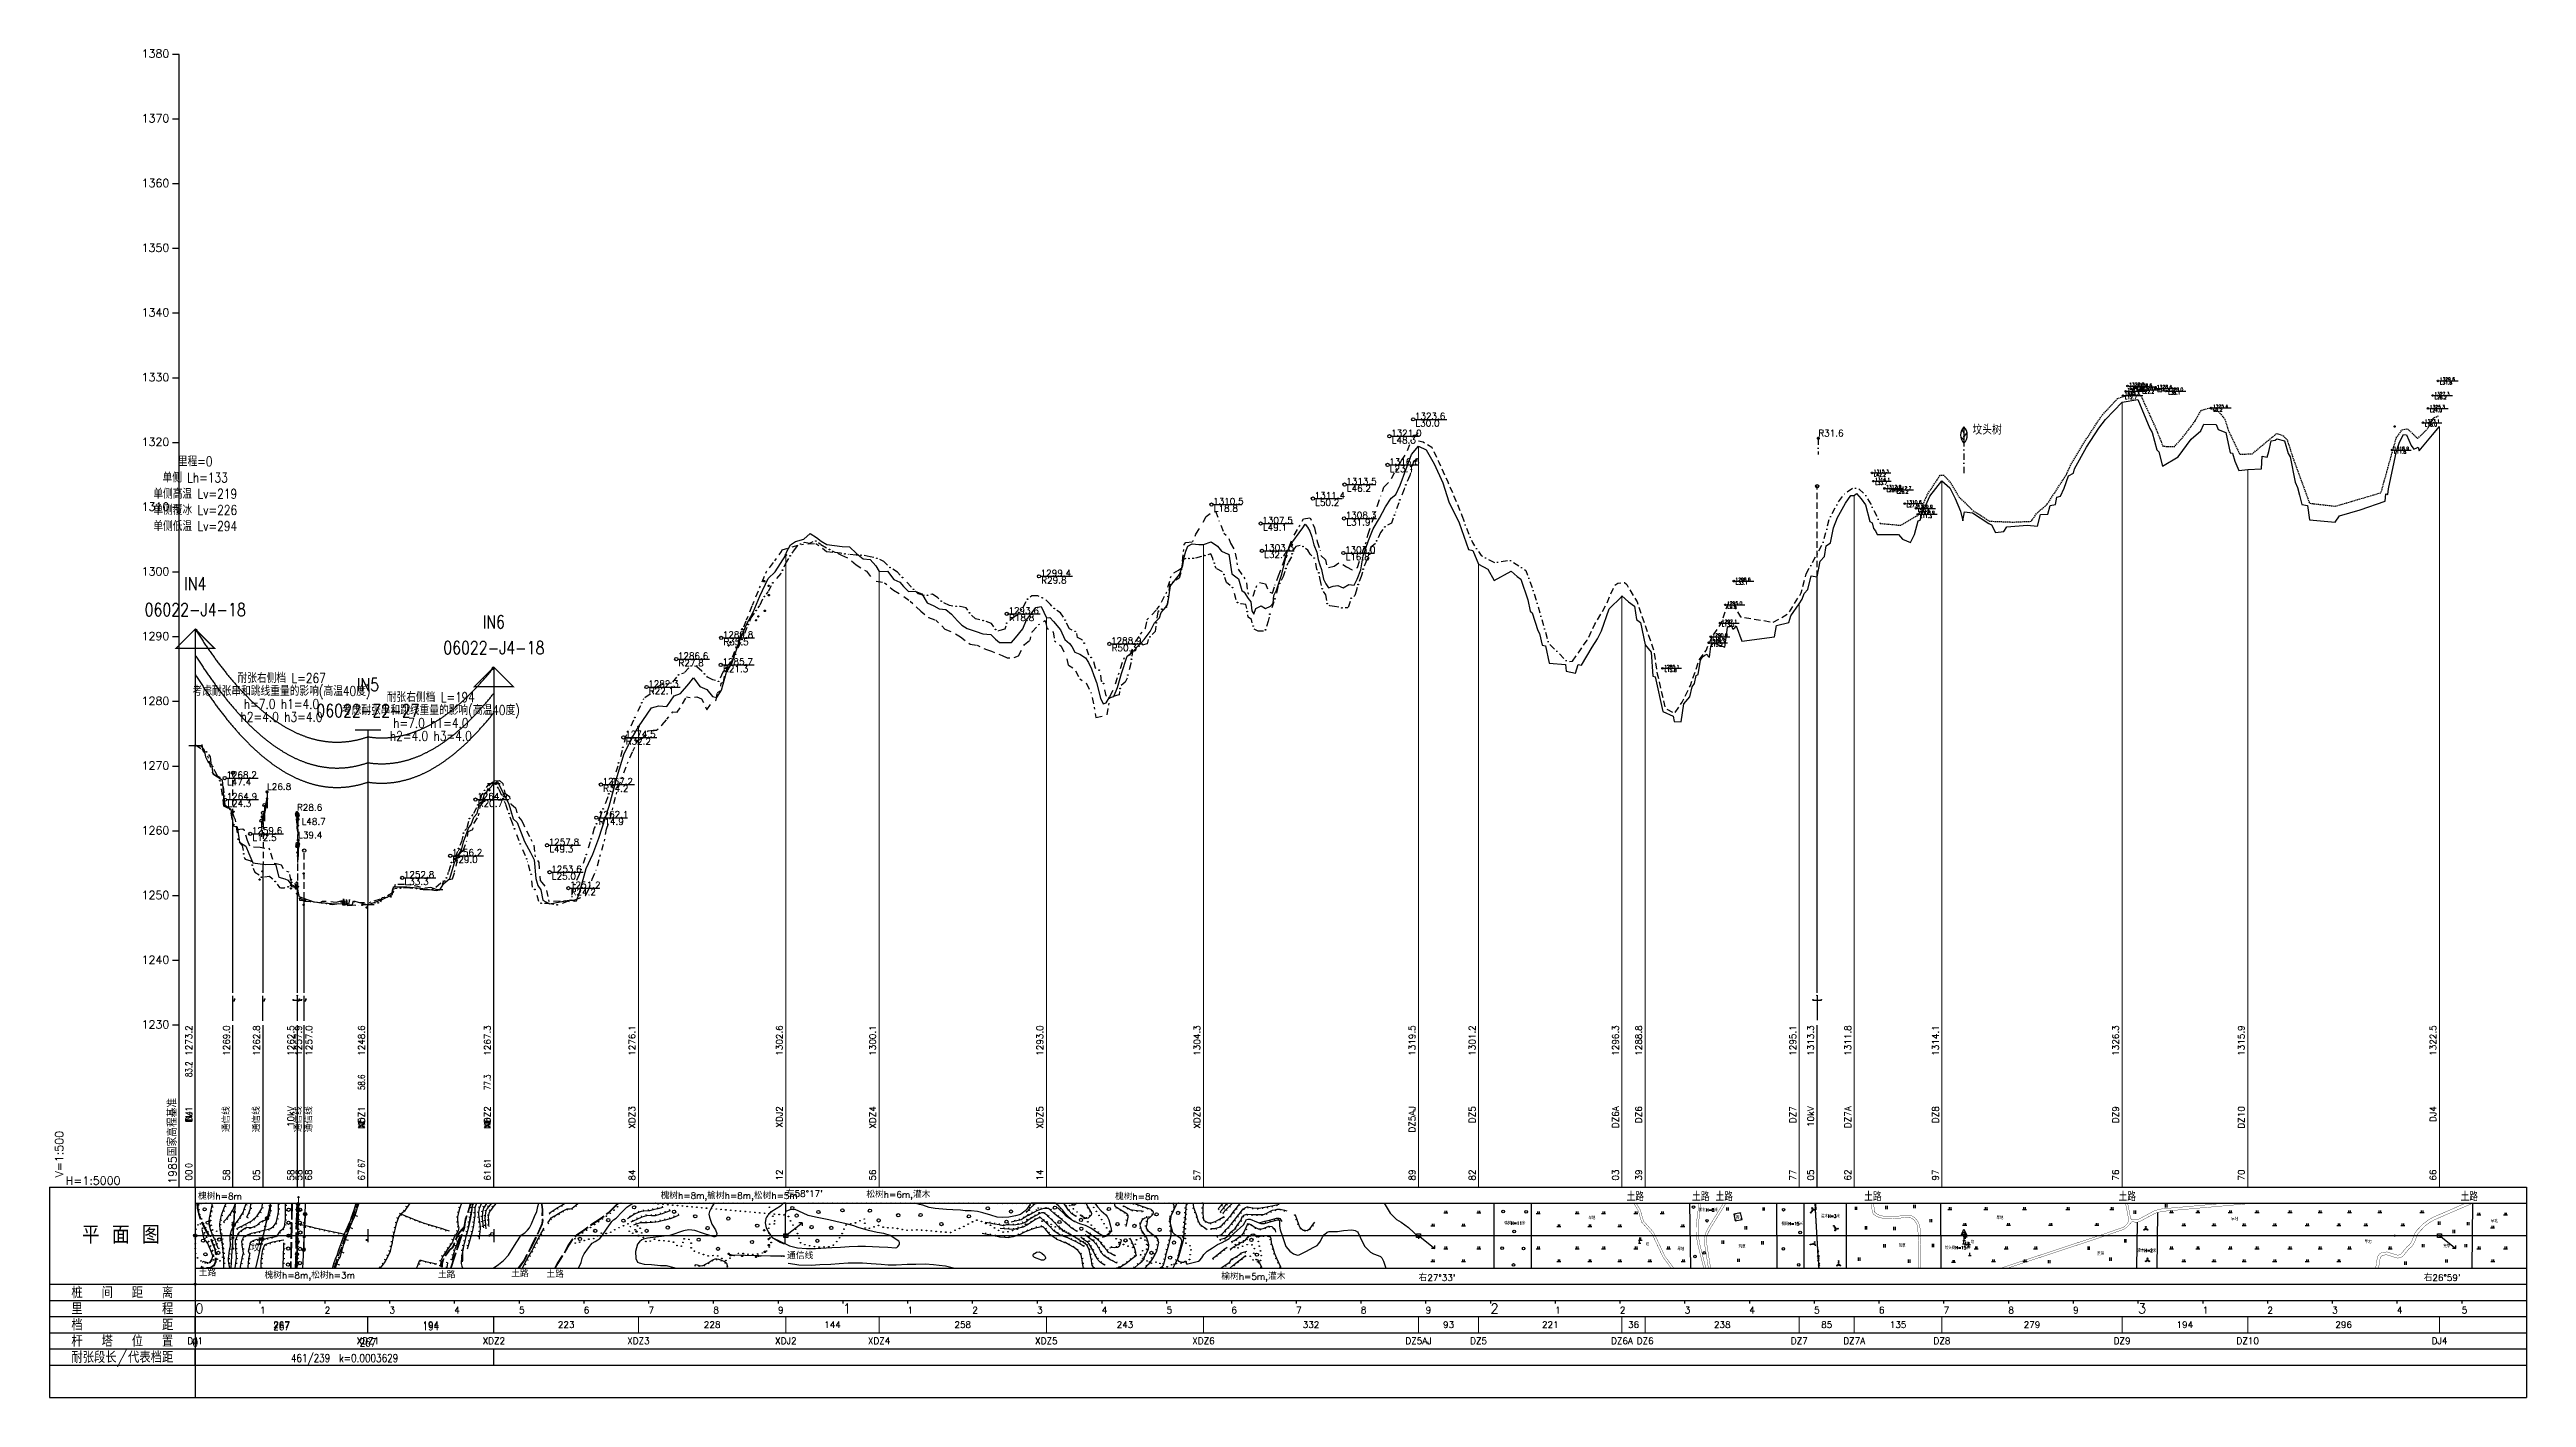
# Model space of a CAD drawing. Extents: x -45 to 720, y -50 to 366.
import ezdxf
from ezdxf.enums import TextEntityAlignment as Align

# ---------------------------------------------------------------- set-up
doc = ezdxf.new("R2010")
doc.units = 0
for name, pattern in [('X2', [10, 8, -2]), ('右边线', [4, 2, -1, 0, -1]), ('左边线', [3, 2, -1]), ('投影线', [3, 2, -1]), ('架空电力线', [8, 4, 0, 4])]:
    doc.linetypes.add(name, pattern=pattern)
for name, color, linetype in [('BIAOZHU', 7, 'Continuous'), ('DGX', 5, 'Continuous'), ('DLDW', 11, 'Continuous'), ('DLSS', 2, 'Continuous'), ('DMTBASE', 1, 'Continuous'), ('GANTA', 7, 'Continuous'), ('GANTA2', 7, 'Continuous'), ('JSJGBZ', 7, 'Continuous'), ('MB', 7, 'Continuous'), ('MBBZ', 7, 'Continuous'), ('MPLINE', 7, 'Continuous'), ('PLINE', 7, 'Continuous'), ('ROAD', 54, 'Continuous'), ('TOUYINGXIAN', 7, 'Continuous'), ('VEG_PG', 3, 'Continuous'), ('中线', 1, 'Continuous'), ('交叉跨越', 4, 'Continuous'), ('危险点层', 7, 'Continuous'), ('右线', 3, '右边线'), ('图框', 7, 'Continuous'), ('左线', 2, '左边线'), ('房屋建筑', 6, 'Continuous'), ('标尺', 7, 'Continuous'), ('植被', 3, 'Continuous'), ('电力', 1, 'Continuous'), ('转角', 7, 'Continuous')]:
    doc.layers.add(name, color=color, linetype=linetype)
doc.layers.add('gps中层', color=1, linetype='Continuous', lineweight=100, plot=False)
doc.layers.add('gps层', color=6, linetype='Continuous', lineweight=100, plot=False)
doc.layers.add('基层', color=1, linetype='Continuous', plot=False)
doc.layers.add('杆塔层', color=1, linetype='Continuous', lineweight=0)
doc.styles.add('dmthz', font='txt1.shx', dxfattribs={"width": 0.8, "bigfont": 'hztxt1.shx'})
doc.styles.add('SEPECCN', font='txt1.shx', dxfattribs={"bigfont": 'hztxt1.shx'})
doc.styles.get("Standard").update_dxf_attribs({"font": 'txt1.shx', "bigfont": 'hztxt1.shx'})
doc.linetypes.add('1161', pattern='A,0,[149,AAA.SHX,S=0.15,R=0,X=0,Y=0],-1.6', length=1.6)

msp = doc.modelspace()

# ---------------------------------------------------------------- texts
at = {"linetype": 'Continuous', "style": 'SEPECCN', "width": 0.8}
for p in [(444.77, 12.28), (464.97, 12.28), (472.23, 12.28), (518.14, 12.28), (596.71, 12.28), (702.36, 12.28)]:
    msp.add_text('土路', height=2.5, dxfattribs=at).set_placement(p, align=Align.MIDDLE)
at = {"layer": 'BIAOZHU', "style": 'dmthz', "width": 0.8}
for s, p in [('267', (26.67, -28)), ('194', (72.78, -28)), ('0', (0, -33)), ('461/239  k=0.0003629', (46.12, -38)), ('267', (53.34, -33))]:
    msp.add_text(s, height=2.5, dxfattribs=at).set_placement(p, align=Align.MIDDLE)
at = {"layer": 'DLDW', "linetype": 'Continuous', "style": 'SEPECCN', "width": 0.8}
for p in [(448.52, -2.56), (548.91, -1.85)]:
    msp.add_text('坟', height=1, dxfattribs=at).set_placement(p, align=Align.MIDDLE)
at = {"layer": 'GANTA2', "color": 7, "width": 0.8}
for s, p in [('IN4', (0, 199.44)), ('06022-J4-18', (0, 191.44)), ('IN6', (92.23, 187.65)), ('06022-J4-18', (92.23, 179.65)), ('IN5', (53.34, 168.25)), ('06022-Z2-27', (53.34, 160.25))]:
    msp.add_text(s, height=4, dxfattribs=at).set_placement(p, align=Align.CENTER)
at = {"layer": 'gps中层', "color": 1, "linetype": 'Continuous'}
for s, p in [('DJ4', (679.29, 250)), ('DJ4', (679.29, 250)), ('XDJ2-DJ4', (679.29, 249.97)), ('XDJ2-DJ4', (679.29, 249.97)), ('XDJ2', (182.41, 210.29)), ('XDJ2', (182.41, 210.29)), ('DJ1-XDJ2', (182.41, 210.27)), ('DJ1-XDJ2', (182.41, 210.27)), ('XDZ3', (136.89, 157.24)), ('DJ1-XDJ2', (136.89, 157.22)), ('DJ1', (0, 151.44)), ('DJ1', (0, 151.44)), ('DJ1-XDJ2', (0, 151.41)), ('DJ1-XDJ2', (0, 151.41)), ('XDZ2', (92.23, 139.65)), ('DJ1-XDJ2', (92.23, 139.62)), ('XDZ2$$', (90.82, 137.65)), ('DJ1-XDJ2', (90.82, 137.63)), ('10.2涔￠亾418A5', (29.56, 107.29)), ('DJ1-XDJ2', (29.56, 107.27)), ('10.2涔￠亾418A6', (31.19, 107.27)), ('DJ1-XDJ2', (31.19, 107.24)), ('XDZ1', (53.34, 102.25)), ('DJ1-XDJ2', (53.34, 102.22)), ('DJ1', (0, 0)), ('DJ1', (0, 0)), ('10.2涔￠亾418A5', (29.56, 0)), ('10.2涔￠亾418A6', (31.19, -0.02)), ('XDZ1', (53.34, 0)), ('XDZ2$$', (90.82, 0.03)), ('DJ1-XDJ2', (90.82, 0.01)), ('XDZ2', (92.23, 0)), ('XDZ3', (136.89, 0)), ('XDJ2', (182.41, 0)), ('XDJ2', (182.41, 0)), ('DJ4', (679.29, 0)), ('DJ4', (679.29, 0)), ('DJ1-XDJ2', (0, -0.03)), ('DJ1-XDJ2', (0, -0.03)), ('DJ1-XDJ2', (29.56, -0.02)), ('DJ1-XDJ2', (31.19, -0.04)), ('DJ1-XDJ2', (53.34, -0.03)), ('DJ1-XDJ2', (92.23, -0.02)), ('DJ1-XDJ2', (136.89, -0.02)), ('DJ1-XDJ2', (182.41, -0.03)), ('DJ1-XDJ2', (182.41, -0.03)), ('XDJ2-DJ4', (679.29, -0.03)), ('XDJ2-DJ4', (679.29, -0.03))]:
    msp.add_text(s, height=0.02, dxfattribs=at).set_placement(p)
at = {"layer": 'gps层', "color": 2, "linetype": 'Continuous'}
for s, p in [('0.2妲愭爲$X1', (175.73, 202.23)), ('XDZ3$$', (136.27, 152.86)), ('XDZ3$$', (136.27, 1.25)), ('0.2妲愭爲$X1', (175.73, 1.67))]:
    msp.add_text(s, height=0.02, dxfattribs=at).set_placement(p)
at = {"layer": 'gps层', "color": 1, "linetype": 'Continuous'}
for p in [(175.73, 202.2), (177.09, 200.76), (173.89, 191.32), (175.91, 193.04), (177.16, 197.86), (168.91, 187.34), (173.22, 190.11), (164.72, 182.35), (165.3, 183.34), (136.27, 152.84), (11.86, 130.98), (22.17, 135.09), (20.69, 127.36), (22.22, 123.67), (31.42, 128.69), (31.73, 126.62), (31.57, 118.33), (31.8, 120.15), (19.88, 109.97), (20.73, 112.54), (29.56, 109.94), (29.62, 108.23), (29.7, 109.14), (31.28, 108.17), (31.36, 109.07), (31.72, 107.82), (33.48, 111.86), (31.46, 105.65), (33.49, 102.19), (33.93, 103.71), (52.94, 101.36), (29.7, 8.22), (31.36, 8.07), (31.72, 7.77), (31.73, 9.71), (31.8, 7.86), (11.86, 3.29), (22.17, 5.34), (22.22, 5.37), (29.56, 2.26), (29.62, 3.84), (31.28, 3.81), (33.93, 6.64), (136.27, 1.23), (175.73, 1.65), (19.88, -2.54), (20.69, -1.06), (20.73, -0.97), (31.42, -5.74), (31.46, -1.99), (31.57, -1.95), (33.48, -4.4), (33.49, -4.41), (52.94, -1.36), (164.72, -5.63), (165.3, -6.08), (168.91, -6.31), (173.22, -6.56), (173.89, -6.25), (175.91, -5.02), (177.09, -1.08), (177.16, -2.96)]:
    msp.add_text('DJ1-XDJ2', height=0.02, dxfattribs=at).set_placement(p)
at = {"layer": 'gps层', "color": 3, "linetype": 'Continuous'}
for s, p in [('10.2妲愭爲$X2', (177.09, 200.78)), ('86', (20.69, 127.38)), ('82', (31.57, 118.35)), ('10.2TXX5', (20.73, 112.57)), ('10.27MTXX7', (31.46, 105.67)), ('XDZ1$$', (52.94, 101.39)), ('86', (20.69, -1.03)), ('10.2TXX5', (20.73, -0.94)), ('10.27MTXX7', (31.46, -1.97)), ('82', (31.57, -1.92)), ('XDZ1$$', (52.94, -1.34)), ('10.2妲愭爲$X2', (177.09, -1.05))]:
    msp.add_text(s, height=0.02, dxfattribs=at).set_placement(p)
at = {"layer": 'gps层', "color": 6, "linetype": 'Continuous'}
for s, p in [('10.2TXX5', (173.89, 191.35)), ('10.2妲愭爲$X4', (175.91, 193.06)), ('10.2妲愭爲$X3', (177.16, 197.89)), ('10.2妲愭爲8M$X7', (168.91, 187.37)), ('10.2妲愭爲$X6', (173.22, 190.14)), ('10.2妲愭爲8M$X8', (164.72, 182.37)), ('10.2TXX9', (165.3, 183.36)), ('10.27MTXX12', (11.86, 131)), ('85', (22.17, 135.12)), ('10.27MTXX11', (22.22, 123.69)), ('81', (31.42, 128.72)), ('80', (31.73, 126.65)), ('83', (31.8, 120.17)), ('10.2FEN1', (19.88, 110)), ('79', (29.56, 109.97)), ('10.2涔￠亾418A4', (29.62, 108.25)), ('10.2涔￠亾418A1', (29.7, 109.16)), ('10.2涔￠亾418A3', (31.28, 108.2)), ('10.2涔￠亾418A2', (31.36, 109.09)), ('10.27MTXX10', (31.72, 107.85)), ('84', (33.48, 111.89)), ('10.27MTXX8', (33.49, 102.21)), ('10.27MTXX9', (33.93, 103.74)), ('10.2涔￠亾418A1', (29.7, 8.24)), ('10.2涔￠亾418A2', (31.36, 8.1)), ('10.27MTXX10', (31.72, 7.8)), ('80', (31.73, 9.73)), ('83', (31.8, 7.88)), ('10.27MTXX12', (11.86, 3.32)), ('85', (22.17, 5.37)), ('10.27MTXX11', (22.22, 5.39)), ('79', (29.56, 2.28)), ('10.2涔￠亾418A4', (29.62, 3.87)), ('10.2涔￠亾418A3', (31.28, 3.83)), ('10.27MTXX9', (33.93, 6.67)), ('10.2FEN1', (19.88, -2.52)), ('81', (31.42, -5.72)), ('84', (33.48, -4.37)), ('10.27MTXX8', (33.49, -4.38)), ('10.2妲愭爲8M$X8', (164.72, -5.61)), ('10.2TXX9', (165.3, -6.05)), ('10.2妲愭爲8M$X7', (168.91, -6.28)), ('10.2妲愭爲$X6', (173.22, -6.53)), ('10.2TXX5', (173.89, -6.23)), ('10.2妲愭爲$X4', (175.91, -4.99)), ('10.2妲愭爲$X3', (177.16, -2.94))]:
    msp.add_text(s, height=0.02, dxfattribs=at).set_placement(p)
at = {"layer": 'JSJGBZ', "style": 'dmthz', "width": 0.8}
for s, p in [('里程=0', (0, 239.44)), ('单侧高温 Lv=219', (0, 229.44)), ('单侧 Lh=133', (0, 234.44)), ('单侧覆冰 Lv=226', (0, 224.44)), ('单侧低温 Lv=294', (0, 219.44))]:
    msp.add_text(s, height=3, dxfattribs=at).set_placement(p, align=Align.MIDDLE)
at = {"layer": 'MBBZ', "width": 0.8}
for s, p in [('考虑耐张串和跳线重量的影响(高温40度)', (26.67, 166.79)), ('耐张右侧档 L=267', (26.67, 170.79)), ('h2=4.0 h3=4.0', (26.67, 158.79)), ('h=7.0 h1=4.0', (26.67, 162.79)), ('考虑耐张串和跳线重量的影响(高温40度)', (72.78, 160.89)), ('耐张右侧档 L=194', (72.78, 164.89)), ('h2=4.0 h3=4.0', (72.78, 152.89)), ('h=7.0 h1=4.0', (72.78, 156.89))]:
    msp.add_text(s, height=3, dxfattribs=at).set_placement(p, align=Align.CENTER)
at = {"layer": 'ROAD', "linetype": 'Continuous'}
for p in [(1.08, -12.5), (74.96, -13.11), (97.61, -12.78), (108.46, -12.97)]:
    msp.add_text('土路', height=2, dxfattribs=at).set_placement(p)
at = {"layer": 'TOUYINGXIAN', "style": 'dmthz', "width": 0.8}
for s, p in [('83.2', (-1, 49)), ('58.6', (52.34, 45)), ('77.3', (91.23, 45)), ('IN4', (-1, 35)), ('IN5', (52.34, 33)), ('IN6', (91.23, 33)), ('67', (52.34, 21)), ('61', (91.23, 21)), ('0', (-1, 21))]:
    msp.add_text(s, height=2, rotation=90, dxfattribs=at).set_placement(p)
at = {"layer": '交叉跨越', "linetype": '右边线', "style": 'SEPECCN'}
msp.add_text('R31.6', height=2, dxfattribs=at).set_placement((501.29, 246.37), align=Align.BOTTOM_LEFT)
at = {"layer": '交叉跨越', "linetype": '右边线', "style": 'SEPECCN', "width": 0.8}
msp.add_text('坟头树', height=3, dxfattribs=at).set_placement((548.93, 246.6), align=Align.BOTTOM_LEFT)
at = {"layer": '交叉跨越', "color": 4, "linetype": 'Continuous'}
for s, p in [('L26.8', (22.17, 137.12)), ('R28.6', (31.42, 130.72)), ('L39.4', (31.8, 122.17)), ('L48.7', (32.84, 126.35))]:
    msp.add_text(s, height=2, dxfattribs=at).set_placement(p, align=Align.BOTTOM_LEFT)
at = {"layer": '交叉跨越', "color": 4}
for s, p in [('1269.0', (10.64, 65)), ('1257.0', (36.12, 65)), ('1313.3', (499.93, 65)), ('通信线', (10.64, 40)), ('通信线', (36.16, 40)), ('10kV', (499.93, 40))]:
    msp.add_text(s, height=2, rotation=90, dxfattribs=at).set_placement(p, align=Align.RIGHT)
at = {"layer": '交叉跨越', "color": 4, "linetype": 'Continuous'}
for s, p in [('1262.8', (19.93, 65)), ('1262.5', (30.54, 65)), ('1257.9', (32.88, 65)), ('通信线', (19.93, 40)), ('10kV', (30.54, 40)), ('通信线', (32.87, 40))]:
    msp.add_text(s, height=2, rotation=90, dxfattribs=at).set_placement(p, align=Align.RIGHT)
at = {"layer": '交叉跨越', "color": 4}
for s, p in [('58', (10.64, 17)), ('68', (36.01, 17)), ('05', (499.93, 17))]:
    msp.add_text(s, height=2, rotation=90, dxfattribs=at).set_placement(p)
at = {"layer": '交叉跨越', "color": 4, "linetype": 'Continuous'}
for s, p in [('05', (19.93, 17)), ('58', (30.54, 17)), ('58', (33.03, 17))]:
    msp.add_text(s, height=2, rotation=90, dxfattribs=at).set_placement(p)
at = {"layer": '危险点层', "color": 7}
for s, p in [('1323.6', (376.67, 252.22)), ('1323.6', (376.67, 252.22)), ('1321.0', (369.33, 247)), ('1321.0', (369.33, 247)), ('1321.0', (369.33, 247)), ('1316.6', (368.75, 238.15)), ('1316.6', (368.75, 238.15)), ('1316.6', (368.75, 238.15)), ('1316.6', (368.75, 238.15)), ('1311.4', (345.7, 227.74)), ('1311.4', (345.7, 227.74)), ('1311.4', (345.7, 227.74)), ('1311.4', (345.7, 227.74)), ('1311.4', (345.7, 227.74)), ('1311.4', (345.7, 227.74)), ('1313.5', (355.47, 232.09)), ('1313.5', (355.47, 232.09)), ('1313.5', (355.47, 232.09)), ('1313.5', (355.47, 232.09)), ('1310.5', (314.37, 225.91)), ('1310.5', (314.37, 225.91)), ('1310.5', (314.37, 225.91)), ('1310.5', (314.37, 225.91)), ('1310.5', (314.37, 225.91)), ('1310.5', (314.37, 225.91)), ('1310.5', (314.37, 225.91)), ('1310.5', (314.37, 225.91)), ('1310.5', (314.37, 225.91)), ('1310.5', (314.37, 225.91)), ('1310.5', (314.37, 225.91)), ('1307.5', (329.55, 220.04)), ('1307.5', (329.55, 220.04)), ('1307.5', (329.55, 220.04)), ('1307.5', (329.55, 220.04)), ('1307.5', (329.55, 220.04)), ('1307.5', (329.55, 220.04)), ('1307.5', (329.55, 220.04)), ('1307.5', (329.55, 220.04)), ('1308.3', (355.31, 221.62)), ('1308.3', (355.31, 221.62)), ('1308.3', (355.31, 221.62)), ('1308.3', (355.31, 221.62)), ('1308.3', (355.31, 221.62)), ('1303.3', (329.95, 211.6)), ('1303.3', (329.95, 211.6)), ('1303.3', (329.95, 211.6)), ('1303.3', (329.95, 211.6)), ('1303.3', (329.95, 211.6)), ('1303.3', (329.95, 211.6)), ('1303.3', (329.95, 211.6)), ('1303.3', (329.95, 211.6)), ('1303.0', (355.09, 210.93)), ('1303.0', (355.09, 210.93)), ('1303.0', (355.09, 210.93)), ('1303.0', (355.09, 210.93)), ('1303.0', (355.09, 210.93)), ('1299.4', (261.09, 203.73)), ('1299.4', (261.09, 203.73)), ('1299.4', (261.09, 203.73)), ('1299.4', (261.09, 203.73)), ('1299.4', (261.09, 203.73)), ('1299.4', (261.09, 203.73)), ('1299.4', (261.09, 203.73)), ('1299.4', (261.09, 203.73)), ('1299.4', (261.09, 203.73)), ('1299.4', (261.09, 203.73)), ('1299.4', (261.09, 203.73)), ('1299.4', (261.09, 203.73)), ('1299.4', (261.09, 203.73)), ('1299.4', (261.09, 203.73)), ('1293.6', (251.13, 192.13)), ('1293.6', (251.13, 192.13)), ('1293.6', (251.13, 192.13)), ('1293.6', (251.13, 192.13)), ('1293.6', (251.13, 192.13)), ('1293.6', (251.13, 192.13)), ('1293.6', (251.13, 192.13)), ('1293.6', (251.13, 192.13)), ('1293.6', (251.13, 192.13)), ('1293.6', (251.13, 192.13)), ('1293.6', (251.13, 192.13)), ('1293.6', (251.13, 192.13)), ('1293.6', (251.13, 192.13)), ('1293.6', (251.13, 192.13)), ('1293.6', (251.13, 192.13)), ('1289.8', (162.93, 184.69)), ('1289.8', (162.93, 184.69)), ('1289.8', (162.93, 184.69)), ('1289.8', (162.93, 184.69)), ('1289.8', (162.93, 184.69)), ('1289.8', (162.93, 184.69)), ('1289.8', (162.93, 184.69)), ('1289.8', (162.93, 184.69)), ('1289.8', (162.93, 184.69)), ('1289.8', (162.93, 184.69)), ('1289.8', (162.93, 184.69)), ('1289.8', (162.93, 184.69)), ('1289.8', (162.93, 184.69)), ('1289.8', (162.93, 184.69)), ('1289.8', (162.93, 184.69)), ('1289.8', (162.93, 184.69)), ('1289.8', (162.93, 184.69)), ('1288.9', (282.83, 182.83)), ('1288.9', (282.83, 182.83)), ('1288.9', (282.83, 182.83)), ('1288.9', (282.83, 182.83)), ('1288.9', (282.83, 182.83)), ('1288.9', (282.83, 182.83)), ('1288.9', (282.83, 182.83)), ('1288.9', (282.83, 182.83)), ('1288.9', (282.83, 182.83)), ('1288.9', (282.83, 182.83)), ('1288.9', (282.83, 182.83)), ('1288.9', (282.83, 182.83)), ('1286.6', (149.05, 178.14)), ('1286.6', (149.05, 178.14)), ('1286.6', (149.05, 178.14)), ('1286.6', (149.05, 178.14)), ('1286.6', (149.05, 178.14)), ('1286.6', (149.05, 178.14)), ('1286.6', (149.05, 178.14)), ('1286.6', (149.05, 178.14)), ('1286.6', (149.05, 178.14)), ('1286.6', (149.05, 178.14)), ('1286.6', (149.05, 178.14)), ('1286.6', (149.05, 178.14)), ('1286.6', (149.05, 178.14)), ('1286.6', (149.05, 178.14)), ('1286.6', (149.05, 178.14)), ('1286.6', (149.05, 178.14)), ('1286.6', (149.05, 178.14)), ('1286.6', (149.05, 178.14)), ('1285.7', (162.81, 176.35)), ('1285.7', (162.81, 176.35)), ('1285.7', (162.81, 176.35)), ('1285.7', (162.81, 176.35)), ('1285.7', (162.81, 176.35)), ('1285.7', (162.81, 176.35)), ('1285.7', (162.81, 176.35)), ('1285.7', (162.81, 176.35)), ('1285.7', (162.81, 176.35)), ('1285.7', (162.81, 176.35)), ('1285.7', (162.81, 176.35)), ('1285.7', (162.81, 176.35)), ('1285.7', (162.81, 176.35)), ('1285.7', (162.81, 176.35)), ('1285.7', (162.81, 176.35)), ('1285.7', (162.81, 176.35)), ('1282.3', (139.89, 169.52)), ('1282.3', (139.89, 169.52)), ('1282.3', (139.89, 169.52)), ('1282.3', (139.89, 169.52)), ('1282.3', (139.89, 169.52)), ('1282.3', (139.89, 169.52)), ('1282.3', (139.89, 169.52)), ('1282.3', (139.89, 169.52)), ('1282.3', (139.89, 169.52)), ('1282.3', (139.89, 169.52)), ('1282.3', (139.89, 169.52)), ('1282.3', (139.89, 169.52)), ('1282.3', (139.89, 169.52)), ('1282.3', (139.89, 169.52)), ('1282.3', (139.89, 169.52)), ('1282.3', (139.89, 169.52)), ('1282.3', (139.89, 169.52)), ('1282.3', (139.89, 169.52)), ('1274.5', (132.76, 153.96)), ('1274.5', (132.76, 153.96)), ('1274.5', (132.76, 153.96)), ('1274.5', (132.76, 153.96)), ('1274.5', (132.76, 153.96)), ('1274.5', (132.76, 153.96)), ('1274.5', (132.76, 153.96)), ('1274.5', (132.76, 153.96)), ('1274.5', (132.76, 153.96)), ('1274.5', (132.76, 153.96)), ('1274.5', (132.76, 153.96)), ('1274.5', (132.76, 153.96)), ('1274.5', (132.76, 153.96)), ('1274.5', (132.76, 153.96)), ('1274.5', (132.76, 153.96)), ('1274.5', (132.76, 153.96)), ('1274.5', (132.76, 153.96)), ('1274.5', (132.76, 153.96)), ('1274.5', (132.76, 153.96)), ('1268.2', (9.59, 141.37)), ('1268.2', (9.59, 141.37)), ('1268.2', (9.59, 141.37)), ('1268.2', (9.59, 141.37)), ('1268.2', (9.59, 141.37)), ('1268.2', (9.59, 141.37)), ('1268.2', (9.59, 141.37)), ('1268.2', (9.59, 141.37)), ('1268.2', (9.59, 141.37)), ('1268.2', (9.59, 141.37)), ('1268.2', (9.59, 141.37)), ('1268.2', (9.59, 141.37)), ('1268.2', (9.59, 141.37)), ('1268.2', (9.59, 141.37)), ('1268.2', (9.59, 141.37)), ('1268.2', (9.59, 141.37)), ('1268.2', (9.59, 141.37)), ('1268.2', (9.59, 141.37)), ('1268.2', (9.59, 141.37)), ('1268.2', (9.59, 141.37)), ('1268.2', (9.59, 141.37)), ('1268.2', (9.59, 141.37)), ('1268.2', (9.59, 141.37)), ('1268.2', (9.59, 141.37)), ('1268.2', (9.59, 141.37)), ('1267.2', (125.78, 139.38)), ('1267.2', (125.78, 139.38)), ('1267.2', (125.78, 139.38)), ('1267.2', (125.78, 139.38)), ('1267.2', (125.78, 139.38)), ('1267.2', (125.78, 139.38)), ('1267.2', (125.78, 139.38)), ('1267.2', (125.78, 139.38)), ('1267.2', (125.78, 139.38)), ('1267.2', (125.78, 139.38)), ('1267.2', (125.78, 139.38)), ('1267.2', (125.78, 139.38)), ('1267.2', (125.78, 139.38)), ('1267.2', (125.78, 139.38)), ('1267.2', (125.78, 139.38)), ('1267.2', (125.78, 139.38)), ('1267.2', (125.78, 139.38)), ('1267.2', (125.78, 139.38)), ('1267.2', (125.78, 139.38)), ('1267.2', (125.78, 139.38)), ('1267.2', (125.78, 139.38)), ('1264.9', (9.69, 134.72)), ('1264.9', (9.69, 134.72)), ('1264.9', (9.69, 134.72)), ('1264.9', (9.69, 134.72)), ('1264.9', (9.69, 134.72)), ('1264.9', (9.69, 134.72)), ('1264.9', (9.69, 134.72)), ('1264.9', (9.69, 134.72)), ('1264.9', (9.69, 134.72)), ('1264.9', (9.69, 134.72)), ('1264.9', (9.69, 134.72)), ('1264.9', (9.69, 134.72)), ('1264.9', (9.69, 134.72)), ('1264.9', (9.69, 134.72)), ('1264.9', (9.69, 134.72)), ('1264.9', (9.69, 134.72)), ('1264.9', (9.69, 134.72)), ('1264.9', (9.69, 134.72)), ('1264.9', (9.69, 134.72)), ('1264.9', (9.69, 134.72)), ('1264.9', (9.69, 134.72)), ('1264.9', (9.69, 134.72)), ('1264.9', (9.69, 134.72)), ('1264.9', (9.69, 134.72)), ('1264.9', (9.69, 134.72)), ('1264.9', (87.06, 134.75)), ('1264.9', (87.06, 134.75)), ('1264.9', (87.06, 134.75)), ('1264.9', (87.06, 134.75)), ('1264.9', (87.06, 134.75)), ('1264.9', (87.06, 134.75)), ('1264.9', (87.06, 134.75)), ('1264.9', (87.06, 134.75)), ('1264.9', (87.06, 134.75)), ('1264.9', (87.06, 134.75)), ('1264.9', (87.06, 134.75)), ('1264.9', (87.06, 134.75)), ('1264.9', (87.06, 134.75)), ('1264.9', (87.06, 134.75)), ('1264.9', (87.06, 134.75)), ('1264.9', (87.06, 134.75)), ('1264.9', (87.06, 134.75)), ('1264.9', (87.06, 134.75)), ('1264.9', (87.06, 134.75)), ('1264.9', (87.06, 134.75)), ('1264.9', (87.06, 134.75)), ('1264.9', (87.06, 134.75)), ('1264.9', (87.06, 134.75)), ('1264.9', (87.06, 134.75)), ('1262.1', (124.37, 129.15)), ('1262.1', (124.37, 129.15)), ('1262.1', (124.37, 129.15)), ('1262.1', (124.37, 129.15)), ('1262.1', (124.37, 129.15)), ('1262.1', (124.37, 129.15)), ('1262.1', (124.37, 129.15)), ('1262.1', (124.37, 129.15)), ('1262.1', (124.37, 129.15)), ('1262.1', (124.37, 129.15)), ('1262.1', (124.37, 129.15)), ('1262.1', (124.37, 129.15)), ('1262.1', (124.37, 129.15)), ('1262.1', (124.37, 129.15)), ('1262.1', (124.37, 129.15)), ('1262.1', (124.37, 129.15)), ('1262.1', (124.37, 129.15)), ('1262.1', (124.37, 129.15)), ('1262.1', (124.37, 129.15)), ('1262.1', (124.37, 129.15)), ('1259.6', (17.48, 124.16)), ('1259.6', (17.48, 124.16)), ('1259.6', (17.48, 124.16)), ('1259.6', (17.48, 124.16)), ('1259.6', (17.48, 124.16)), ('1259.6', (17.48, 124.16)), ('1259.6', (17.48, 124.16)), ('1259.6', (17.48, 124.16)), ('1259.6', (17.48, 124.16)), ('1259.6', (17.48, 124.16)), ('1259.6', (17.48, 124.16)), ('1259.6', (17.48, 124.16)), ('1259.6', (17.48, 124.16)), ('1259.6', (17.48, 124.16)), ('1259.6', (17.48, 124.16)), ('1259.6', (17.48, 124.16)), ('1259.6', (17.48, 124.16)), ('1259.6', (17.48, 124.16)), ('1259.6', (17.48, 124.16)), ('1259.6', (17.48, 124.16)), ('1259.6', (17.48, 124.16)), ('1259.6', (17.48, 124.16)), ('1259.6', (17.48, 124.16)), ('1259.6', (17.48, 124.16)), ('1259.6', (17.48, 124.16)), ('1259.6', (17.48, 124.16)), ('1257.8', (109.14, 120.65)), ('1257.8', (109.14, 120.65)), ('1257.8', (109.14, 120.65)), ('1257.8', (109.14, 120.65)), ('1257.8', (109.14, 120.65)), ('1257.8', (109.14, 120.65)), ('1257.8', (109.14, 120.65)), ('1257.8', (109.14, 120.65)), ('1257.8', (109.14, 120.65)), ('1257.8', (109.14, 120.65)), ('1257.8', (109.14, 120.65)), ('1257.8', (109.14, 120.65)), ('1257.8', (109.14, 120.65)), ('1257.8', (109.14, 120.65)), ('1257.8', (109.14, 120.65)), ('1257.8', (109.14, 120.65)), ('1257.8', (109.14, 120.65)), ('1257.8', (109.14, 120.65)), ('1257.8', (109.14, 120.65)), ('1257.8', (109.14, 120.65)), ('1257.8', (109.14, 120.65)), ('1257.8', (109.14, 120.65)), ('1257.8', (109.14, 120.65)), ('1256.2', (79.25, 117.39)), ('1256.2', (79.25, 117.39)), ('1256.2', (79.25, 117.39)), ('1256.2', (79.25, 117.39)), ('1256.2', (79.25, 117.39)), ('1256.2', (79.25, 117.39)), ('1256.2', (79.25, 117.39)), ('1256.2', (79.25, 117.39)), ('1256.2', (79.25, 117.39)), ('1256.2', (79.25, 117.39)), ('1256.2', (79.25, 117.39)), ('1256.2', (79.25, 117.39)), ('1256.2', (79.25, 117.39)), ('1256.2', (79.25, 117.39)), ('1256.2', (79.25, 117.39)), ('1256.2', (79.25, 117.39)), ('1256.2', (79.25, 117.39)), ('1256.2', (79.25, 117.39)), ('1256.2', (79.25, 117.39)), ('1256.2', (79.25, 117.39)), ('1256.2', (79.25, 117.39)), ('1256.2', (79.25, 117.39)), ('1256.2', (79.25, 117.39)), ('1256.2', (79.25, 117.39)), ('1256.2', (79.25, 117.39)), ('1256.2', (79.25, 117.39)), ('1256.2', (79.25, 117.39)), ('1252.8', (64.42, 110.57)), ('1252.8', (64.42, 110.57)), ('1252.8', (64.42, 110.57)), ('1252.8', (64.42, 110.57)), ('1252.8', (64.42, 110.57)), ('1252.8', (64.42, 110.57)), ('1252.8', (64.42, 110.57)), ('1252.8', (64.42, 110.57)), ('1252.8', (64.42, 110.57)), ('1252.8', (64.42, 110.57)), ('1252.8', (64.42, 110.57)), ('1252.8', (64.42, 110.57)), ('1252.8', (64.42, 110.57)), ('1252.8', (64.42, 110.57)), ('1252.8', (64.42, 110.57)), ('1252.8', (64.42, 110.57)), ('1252.8', (64.42, 110.57)), ('1252.8', (64.42, 110.57)), ('1252.8', (64.42, 110.57)), ('1252.8', (64.42, 110.57)), ('1252.8', (64.42, 110.57)), ('1252.8', (64.42, 110.57)), ('1252.8', (64.42, 110.57)), ('1252.8', (64.42, 110.57)), ('1252.8', (64.42, 110.57)), ('1252.8', (64.42, 110.57)), ('1252.8', (64.42, 110.57)), ('1253.6', (109.94, 112.28)), ('1253.6', (109.94, 112.28)), ('1253.6', (109.94, 112.28)), ('1253.6', (109.94, 112.28)), ('1253.6', (109.94, 112.28)), ('1253.6', (109.94, 112.28)), ('1253.6', (109.94, 112.28)), ('1253.6', (109.94, 112.28)), ('1253.6', (109.94, 112.28)), ('1253.6', (109.94, 112.28)), ('1253.6', (109.94, 112.28)), ('1253.6', (109.94, 112.28)), ('1253.6', (109.94, 112.28)), ('1253.6', (109.94, 112.28)), ('1253.6', (109.94, 112.28)), ('1253.6', (109.94, 112.28)), ('1253.6', (109.94, 112.28)), ('1253.6', (109.94, 112.28)), ('1253.6', (109.94, 112.28)), ('1253.6', (109.94, 112.28)), ('1253.6', (109.94, 112.28)), ('1253.6', (109.94, 112.28)), ('1253.6', (109.94, 112.28)), ('1253.6', (109.94, 112.28)), ('1251.2', (115.74, 107.37)), ('1251.2', (115.74, 107.37)), ('1251.2', (115.74, 107.37)), ('1251.2', (115.74, 107.37)), ('1251.2', (115.74, 107.37)), ('1251.2', (115.74, 107.37)), ('1251.2', (115.74, 107.37)), ('1251.2', (115.74, 107.37)), ('1251.2', (115.74, 107.37)), ('1251.2', (115.74, 107.37)), ('1251.2', (115.74, 107.37)), ('1251.2', (115.74, 107.37)), ('1251.2', (115.74, 107.37)), ('1251.2', (115.74, 107.37)), ('1251.2', (115.74, 107.37)), ('1251.2', (115.74, 107.37)), ('1251.2', (115.74, 107.37)), ('1251.2', (115.74, 107.37)), ('1251.2', (115.74, 107.37)), ('1251.2', (115.74, 107.37)), ('1251.2', (115.74, 107.37)), ('1251.2', (115.74, 107.37))]:
    msp.add_text(s, height=2, dxfattribs=at).set_placement(p)
for s, p in [('L48.3', (369.53, 246.8)), ('L48.3', (369.53, 246.8)), ('L48.3', (369.53, 246.8)), ('L30.0', (376.87, 252.02)), ('L30.0', (376.87, 252.02)), ('L23.1', (368.95, 237.95)), ('L23.1', (368.95, 237.95)), ('L23.1', (368.95, 237.95)), ('L23.1', (368.95, 237.95)), ('L46.2', (355.67, 231.89)), ('L46.2', (355.67, 231.89)), ('L46.2', (355.67, 231.89)), ('L46.2', (355.67, 231.89)), ('L18.8', (314.57, 225.71)), ('L18.8', (314.57, 225.71)), ('L18.8', (314.57, 225.71)), ('L18.8', (314.57, 225.71)), ('L18.8', (314.57, 225.71)), ('L18.8', (314.57, 225.71)), ('L18.8', (314.57, 225.71)), ('L18.8', (314.57, 225.71)), ('L18.8', (314.57, 225.71)), ('L18.8', (314.57, 225.71)), ('L18.8', (314.57, 225.71)), ('L50.2', (345.9, 227.54)), ('L50.2', (345.9, 227.54)), ('L50.2', (345.9, 227.54)), ('L50.2', (345.9, 227.54)), ('L50.2', (345.9, 227.54)), ('L50.2', (345.9, 227.54)), ('L49.1', (329.75, 219.84)), ('L49.1', (329.75, 219.84)), ('L49.1', (329.75, 219.84)), ('L49.1', (329.75, 219.84)), ('L49.1', (329.75, 219.84)), ('L49.1', (329.75, 219.84)), ('L49.1', (329.75, 219.84)), ('L49.1', (329.75, 219.84)), ('L31.9', (355.51, 221.42)), ('L31.9', (355.51, 221.42)), ('L31.9', (355.51, 221.42)), ('L31.9', (355.51, 221.42)), ('L31.9', (355.51, 221.42)), ('L32.4', (330.15, 211.4)), ('L32.4', (330.15, 211.4)), ('L32.4', (330.15, 211.4)), ('L32.4', (330.15, 211.4)), ('L32.4', (330.15, 211.4)), ('L32.4', (330.15, 211.4)), ('L32.4', (330.15, 211.4)), ('L32.4', (330.15, 211.4)), ('L16.8', (355.29, 210.73)), ('L16.8', (355.29, 210.73)), ('L16.8', (355.29, 210.73)), ('L16.8', (355.29, 210.73)), ('L16.8', (355.29, 210.73)), ('R29.8', (261.29, 203.53)), ('R29.8', (261.29, 203.53)), ('R29.8', (261.29, 203.53)), ('R29.8', (261.29, 203.53)), ('R29.8', (261.29, 203.53)), ('R29.8', (261.29, 203.53)), ('R29.8', (261.29, 203.53)), ('R29.8', (261.29, 203.53)), ('R29.8', (261.29, 203.53)), ('R29.8', (261.29, 203.53)), ('R29.8', (261.29, 203.53)), ('R29.8', (261.29, 203.53)), ('R29.8', (261.29, 203.53)), ('R29.8', (261.29, 203.53)), ('R18.8', (251.33, 191.93)), ('R18.8', (251.33, 191.93)), ('R18.8', (251.33, 191.93)), ('R18.8', (251.33, 191.93)), ('R18.8', (251.33, 191.93)), ('R18.8', (251.33, 191.93)), ('R18.8', (251.33, 191.93)), ('R18.8', (251.33, 191.93)), ('R18.8', (251.33, 191.93)), ('R18.8', (251.33, 191.93)), ('R18.8', (251.33, 191.93)), ('R18.8', (251.33, 191.93)), ('R18.8', (251.33, 191.93)), ('R18.8', (251.33, 191.93)), ('R18.8', (251.33, 191.93)), ('R35.5', (163.13, 184.49)), ('R35.5', (163.13, 184.49)), ('R35.5', (163.13, 184.49)), ('R35.5', (163.13, 184.49)), ('R35.5', (163.13, 184.49)), ('R35.5', (163.13, 184.49)), ('R35.5', (163.13, 184.49)), ('R35.5', (163.13, 184.49)), ('R35.5', (163.13, 184.49)), ('R35.5', (163.13, 184.49)), ('R35.5', (163.13, 184.49)), ('R35.5', (163.13, 184.49)), ('R35.5', (163.13, 184.49)), ('R35.5', (163.13, 184.49)), ('R35.5', (163.13, 184.49)), ('R35.5', (163.13, 184.49)), ('R35.5', (163.13, 184.49)), ('R27.8', (149.25, 177.94)), ('R27.8', (149.25, 177.94)), ('R27.8', (149.25, 177.94)), ('R27.8', (149.25, 177.94)), ('R27.8', (149.25, 177.94)), ('R27.8', (149.25, 177.94)), ('R27.8', (149.25, 177.94)), ('R27.8', (149.25, 177.94)), ('R27.8', (149.25, 177.94)), ('R27.8', (149.25, 177.94)), ('R27.8', (149.25, 177.94)), ('R27.8', (149.25, 177.94)), ('R27.8', (149.25, 177.94)), ('R27.8', (149.25, 177.94)), ('R27.8', (149.25, 177.94)), ('R27.8', (149.25, 177.94)), ('R27.8', (149.25, 177.94)), ('R27.8', (149.25, 177.94)), ('R21.3', (163.01, 176.15)), ('R21.3', (163.01, 176.15)), ('R21.3', (163.01, 176.15)), ('R21.3', (163.01, 176.15)), ('R21.3', (163.01, 176.15)), ('R21.3', (163.01, 176.15)), ('R21.3', (163.01, 176.15)), ('R21.3', (163.01, 176.15)), ('R21.3', (163.01, 176.15)), ('R21.3', (163.01, 176.15)), ('R21.3', (163.01, 176.15)), ('R21.3', (163.01, 176.15)), ('R21.3', (163.01, 176.15)), ('R21.3', (163.01, 176.15)), ('R21.3', (163.01, 176.15)), ('R21.3', (163.01, 176.15)), ('R50.3', (283.03, 182.63)), ('R50.3', (283.03, 182.63)), ('R50.3', (283.03, 182.63)), ('R50.3', (283.03, 182.63)), ('R50.3', (283.03, 182.63)), ('R50.3', (283.03, 182.63)), ('R50.3', (283.03, 182.63)), ('R50.3', (283.03, 182.63)), ('R50.3', (283.03, 182.63)), ('R50.3', (283.03, 182.63)), ('R50.3', (283.03, 182.63)), ('R50.3', (283.03, 182.63)), ('R22.1', (140.09, 169.32)), ('R22.1', (140.09, 169.32)), ('R22.1', (140.09, 169.32)), ('R22.1', (140.09, 169.32)), ('R22.1', (140.09, 169.32)), ('R22.1', (140.09, 169.32)), ('R22.1', (140.09, 169.32)), ('R22.1', (140.09, 169.32)), ('R22.1', (140.09, 169.32)), ('R22.1', (140.09, 169.32)), ('R22.1', (140.09, 169.32)), ('R22.1', (140.09, 169.32)), ('R22.1', (140.09, 169.32)), ('R22.1', (140.09, 169.32)), ('R22.1', (140.09, 169.32)), ('R22.1', (140.09, 169.32)), ('R22.1', (140.09, 169.32)), ('R22.1', (140.09, 169.32)), ('R32.2', (132.96, 153.76)), ('R32.2', (132.96, 153.76)), ('R32.2', (132.96, 153.76)), ('R32.2', (132.96, 153.76)), ('R32.2', (132.96, 153.76)), ('R32.2', (132.96, 153.76)), ('R32.2', (132.96, 153.76)), ('R32.2', (132.96, 153.76)), ('R32.2', (132.96, 153.76)), ('R32.2', (132.96, 153.76)), ('R32.2', (132.96, 153.76)), ('R32.2', (132.96, 153.76)), ('R32.2', (132.96, 153.76)), ('R32.2', (132.96, 153.76)), ('R32.2', (132.96, 153.76)), ('R32.2', (132.96, 153.76)), ('R32.2', (132.96, 153.76)), ('R32.2', (132.96, 153.76)), ('R32.2', (132.96, 153.76)), ('L47.4', (9.79, 141.17)), ('L47.4', (9.79, 141.17)), ('L47.4', (9.79, 141.17)), ('L47.4', (9.79, 141.17)), ('L47.4', (9.79, 141.17)), ('L47.4', (9.79, 141.17)), ('L47.4', (9.79, 141.17)), ('L47.4', (9.79, 141.17)), ('L47.4', (9.79, 141.17)), ('L47.4', (9.79, 141.17)), ('L47.4', (9.79, 141.17)), ('L47.4', (9.79, 141.17)), ('L47.4', (9.79, 141.17)), ('L47.4', (9.79, 141.17)), ('L47.4', (9.79, 141.17)), ('L47.4', (9.79, 141.17)), ('L47.4', (9.79, 141.17)), ('L47.4', (9.79, 141.17)), ('L47.4', (9.79, 141.17)), ('L47.4', (9.79, 141.17)), ('L47.4', (9.79, 141.17)), ('L47.4', (9.79, 141.17)), ('L47.4', (9.79, 141.17)), ('L47.4', (9.79, 141.17)), ('L47.4', (9.79, 141.17)), ('R34.2', (125.98, 139.18)), ('R34.2', (125.98, 139.18)), ('R34.2', (125.98, 139.18)), ('R34.2', (125.98, 139.18)), ('R34.2', (125.98, 139.18)), ('R34.2', (125.98, 139.18)), ('R34.2', (125.98, 139.18)), ('R34.2', (125.98, 139.18)), ('R34.2', (125.98, 139.18)), ('R34.2', (125.98, 139.18)), ('R34.2', (125.98, 139.18)), ('R34.2', (125.98, 139.18)), ('R34.2', (125.98, 139.18)), ('R34.2', (125.98, 139.18)), ('R34.2', (125.98, 139.18)), ('R34.2', (125.98, 139.18)), ('R34.2', (125.98, 139.18)), ('R34.2', (125.98, 139.18)), ('R34.2', (125.98, 139.18)), ('R34.2', (125.98, 139.18)), ('R34.2', (125.98, 139.18)), ('L24.3', (9.89, 134.52)), ('L24.3', (9.89, 134.52)), ('L24.3', (9.89, 134.52)), ('L24.3', (9.89, 134.52)), ('L24.3', (9.89, 134.52)), ('L24.3', (9.89, 134.52)), ('L24.3', (9.89, 134.52)), ('L24.3', (9.89, 134.52)), ('L24.3', (9.89, 134.52)), ('L24.3', (9.89, 134.52)), ('L24.3', (9.89, 134.52)), ('L24.3', (9.89, 134.52)), ('L24.3', (9.89, 134.52)), ('L24.3', (9.89, 134.52)), ('L24.3', (9.89, 134.52)), ('L24.3', (9.89, 134.52)), ('L24.3', (9.89, 134.52)), ('L24.3', (9.89, 134.52)), ('L24.3', (9.89, 134.52)), ('L24.3', (9.89, 134.52)), ('L24.3', (9.89, 134.52)), ('L24.3', (9.89, 134.52)), ('L24.3', (9.89, 134.52)), ('L24.3', (9.89, 134.52)), ('L24.3', (9.89, 134.52)), ('R20.7', (87.26, 134.55)), ('R20.7', (87.26, 134.55)), ('R20.7', (87.26, 134.55)), ('R20.7', (87.26, 134.55)), ('R20.7', (87.26, 134.55)), ('R20.7', (87.26, 134.55)), ('R20.7', (87.26, 134.55)), ('R20.7', (87.26, 134.55)), ('R20.7', (87.26, 134.55)), ('R20.7', (87.26, 134.55)), ('R20.7', (87.26, 134.55)), ('R20.7', (87.26, 134.55)), ('R20.7', (87.26, 134.55)), ('R20.7', (87.26, 134.55)), ('R20.7', (87.26, 134.55)), ('R20.7', (87.26, 134.55)), ('R20.7', (87.26, 134.55)), ('R20.7', (87.26, 134.55)), ('R20.7', (87.26, 134.55)), ('R20.7', (87.26, 134.55)), ('R20.7', (87.26, 134.55)), ('R20.7', (87.26, 134.55)), ('R20.7', (87.26, 134.55)), ('R20.7', (87.26, 134.55)), ('L12.5', (17.68, 123.96)), ('L12.5', (17.68, 123.96)), ('L12.5', (17.68, 123.96)), ('L12.5', (17.68, 123.96)), ('L12.5', (17.68, 123.96)), ('L12.5', (17.68, 123.96)), ('L12.5', (17.68, 123.96)), ('L12.5', (17.68, 123.96)), ('L12.5', (17.68, 123.96)), ('L12.5', (17.68, 123.96)), ('L12.5', (17.68, 123.96)), ('L12.5', (17.68, 123.96)), ('L12.5', (17.68, 123.96)), ('L12.5', (17.68, 123.96)), ('L12.5', (17.68, 123.96)), ('L12.5', (17.68, 123.96)), ('L12.5', (17.68, 123.96)), ('L12.5', (17.68, 123.96)), ('L12.5', (17.68, 123.96)), ('L12.5', (17.68, 123.96)), ('L12.5', (17.68, 123.96)), ('L12.5', (17.68, 123.96)), ('L12.5', (17.68, 123.96)), ('L12.5', (17.68, 123.96)), ('L12.5', (17.68, 123.96)), ('L12.5', (17.68, 123.96)), ('R14.9', (124.57, 128.95)), ('R14.9', (124.57, 128.95)), ('R14.9', (124.57, 128.95)), ('R14.9', (124.57, 128.95)), ('R14.9', (124.57, 128.95)), ('R14.9', (124.57, 128.95)), ('R14.9', (124.57, 128.95)), ('R14.9', (124.57, 128.95)), ('R14.9', (124.57, 128.95)), ('R14.9', (124.57, 128.95)), ('R14.9', (124.57, 128.95)), ('R14.9', (124.57, 128.95)), ('R14.9', (124.57, 128.95)), ('R14.9', (124.57, 128.95)), ('R14.9', (124.57, 128.95)), ('R14.9', (124.57, 128.95)), ('R14.9', (124.57, 128.95)), ('R14.9', (124.57, 128.95)), ('R14.9', (124.57, 128.95)), ('R14.9', (124.57, 128.95)), ('R29.0', (79.45, 117.19)), ('R29.0', (79.45, 117.19)), ('R29.0', (79.45, 117.19)), ('R29.0', (79.45, 117.19)), ('R29.0', (79.45, 117.19)), ('R29.0', (79.45, 117.19)), ('R29.0', (79.45, 117.19)), ('R29.0', (79.45, 117.19)), ('R29.0', (79.45, 117.19)), ('R29.0', (79.45, 117.19)), ('R29.0', (79.45, 117.19)), ('R29.0', (79.45, 117.19)), ('R29.0', (79.45, 117.19)), ('R29.0', (79.45, 117.19)), ('R29.0', (79.45, 117.19)), ('R29.0', (79.45, 117.19)), ('R29.0', (79.45, 117.19)), ('R29.0', (79.45, 117.19)), ('R29.0', (79.45, 117.19)), ('R29.0', (79.45, 117.19)), ('R29.0', (79.45, 117.19)), ('R29.0', (79.45, 117.19)), ('R29.0', (79.45, 117.19)), ('R29.0', (79.45, 117.19)), ('R29.0', (79.45, 117.19)), ('R29.0', (79.45, 117.19)), ('R29.0', (79.45, 117.19)), ('L49.3', (109.34, 120.45)), ('L49.3', (109.34, 120.45)), ('L49.3', (109.34, 120.45)), ('L49.3', (109.34, 120.45)), ('L49.3', (109.34, 120.45)), ('L49.3', (109.34, 120.45)), ('L49.3', (109.34, 120.45)), ('L49.3', (109.34, 120.45)), ('L49.3', (109.34, 120.45)), ('L49.3', (109.34, 120.45)), ('L49.3', (109.34, 120.45)), ('L49.3', (109.34, 120.45)), ('L49.3', (109.34, 120.45)), ('L49.3', (109.34, 120.45)), ('L49.3', (109.34, 120.45)), ('L49.3', (109.34, 120.45)), ('L49.3', (109.34, 120.45)), ('L49.3', (109.34, 120.45)), ('L49.3', (109.34, 120.45)), ('L49.3', (109.34, 120.45)), ('L49.3', (109.34, 120.45)), ('L49.3', (109.34, 120.45)), ('L49.3', (109.34, 120.45)), ('L33.3', (64.62, 110.37)), ('L33.3', (64.62, 110.37)), ('L33.3', (64.62, 110.37)), ('L33.3', (64.62, 110.37)), ('L33.3', (64.62, 110.37)), ('L33.3', (64.62, 110.37)), ('L33.3', (64.62, 110.37)), ('L33.3', (64.62, 110.37)), ('L33.3', (64.62, 110.37)), ('L33.3', (64.62, 110.37)), ('L33.3', (64.62, 110.37)), ('L33.3', (64.62, 110.37)), ('L33.3', (64.62, 110.37)), ('L33.3', (64.62, 110.37)), ('L33.3', (64.62, 110.37)), ('L33.3', (64.62, 110.37)), ('L33.3', (64.62, 110.37)), ('L33.3', (64.62, 110.37)), ('L33.3', (64.62, 110.37)), ('L33.3', (64.62, 110.37)), ('L33.3', (64.62, 110.37)), ('L33.3', (64.62, 110.37)), ('L33.3', (64.62, 110.37)), ('L33.3', (64.62, 110.37)), ('L33.3', (64.62, 110.37)), ('L33.3', (64.62, 110.37)), ('L33.3', (64.62, 110.37)), ('L25.0', (110.14, 112.08)), ('L25.0', (110.14, 112.08)), ('L25.0', (110.14, 112.08)), ('L25.0', (110.14, 112.08)), ('L25.0', (110.14, 112.08)), ('L25.0', (110.14, 112.08)), ('L25.0', (110.14, 112.08)), ('L25.0', (110.14, 112.08)), ('L25.0', (110.14, 112.08)), ('L25.0', (110.14, 112.08)), ('L25.0', (110.14, 112.08)), ('L25.0', (110.14, 112.08)), ('L25.0', (110.14, 112.08)), ('L25.0', (110.14, 112.08)), ('L25.0', (110.14, 112.08)), ('L25.0', (110.14, 112.08)), ('L25.0', (110.14, 112.08)), ('L25.0', (110.14, 112.08)), ('L25.0', (110.14, 112.08)), ('L25.0', (110.14, 112.08)), ('L25.0', (110.14, 112.08)), ('L25.0', (110.14, 112.08)), ('L25.0', (110.14, 112.08)), ('L25.0', (110.14, 112.08)), ('R24.2', (115.94, 107.17)), ('R24.2', (115.94, 107.17)), ('R24.2', (115.94, 107.17)), ('R24.2', (115.94, 107.17)), ('R24.2', (115.94, 107.17)), ('R24.2', (115.94, 107.17)), ('R24.2', (115.94, 107.17)), ('R24.2', (115.94, 107.17)), ('R24.2', (115.94, 107.17)), ('R24.2', (115.94, 107.17)), ('R24.2', (115.94, 107.17)), ('R24.2', (115.94, 107.17)), ('R24.2', (115.94, 107.17)), ('R24.2', (115.94, 107.17)), ('R24.2', (115.94, 107.17)), ('R24.2', (115.94, 107.17)), ('R24.2', (115.94, 107.17)), ('R24.2', (115.94, 107.17)), ('R24.2', (115.94, 107.17)), ('R24.2', (115.94, 107.17)), ('R24.2', (115.94, 107.17)), ('R24.2', (115.94, 107.17))]:
    msp.add_text(s, height=2, dxfattribs=at).set_placement(p, align=Align.TOP_LEFT)
at = {"layer": '图框', "color": 7, "linetype": 'Continuous'}
msp.add_text('平 面 图', height=5.5, dxfattribs=at).set_placement((-35, -2.5))
at = {"layer": '房屋建筑', "color": 6, "linetype": 'Continuous', "style": 'SEPECCN', "width": 0.8}
msp.add_text('棚', height=1, dxfattribs=at).set_placement((476.47, 5.84), align=Align.MIDDLE)
at = {"layer": '杆塔层', "color": 1, "linetype": 'Continuous'}
for s, p in [('1273.2', (-1, 65)), ('1302.6', (181.41, 65)), ('1322.5', (692.15, 65)), ('DJ1', (-1, 40)), ('XDJ2', (181.41, 40)), ('DJ4', (692.15, 40))]:
    msp.add_text(s, height=2, rotation=90, dxfattribs=at).set_placement(p, align=Align.RIGHT)
at = {"layer": '杆塔层', "color": 1}
for s, p in [('1273.2', (-1, 65)), ('1302.6', (181.41, 65)), ('1319.5', (376.82, 65)), ('1322.5', (692.15, 65)), ('DJ1', (-1, 40)), ('XDJ2', (181.41, 40)), ('DZ5AJ', (376.82, 40)), ('DJ4', (692.15, 40))]:
    msp.add_text(s, height=2, rotation=90, dxfattribs=at).set_placement(p, align=Align.RIGHT)
at = {"layer": '杆塔层', "color": 3, "linetype": 'Continuous'}
for s, p in [('1248.6', (52.34, 65)), ('1267.3', (91.23, 65)), ('1276.1', (135.89, 65)), ('1300.1', (210.22, 65)), ('1293.0', (261.87, 65)), ('1304.3', (310.4, 65)), ('1319.5', (376.82, 65)), ('1301.2', (395.37, 65)), ('1296.3', (439.65, 65)), ('1288.8', (446.81, 65)), ('1295.1', (494.41, 65)), ('1311.8', (511.39, 65)), ('1314.1', (538.47, 65)), ('1326.3', (594.11, 65)), ('1315.9', (632.93, 65)), ('XDZ1', (52.34, 40)), ('XDZ2', (91.23, 40)), ('XDZ3', (135.89, 40)), ('XDZ4', (210.22, 40)), ('XDZ5', (261.87, 40)), ('XDZ6', (310.4, 40)), ('DZ5', (395.37, 40)), ('DZ6A', (439.65, 40)), ('DZ6', (446.81, 40)), ('DZ7', (494.41, 40)), ('DZ7A', (511.39, 40)), ('DZ8', (538.47, 40)), ('DZ9', (594.11, 40)), ('DZ10', (632.93, 40))]:
    msp.add_text(s, height=2, rotation=90, dxfattribs=at).set_placement(p, align=Align.RIGHT)
at = {"layer": '杆塔层', "color": 3}
for s, p in [('1248.6', (52.34, 65)), ('1267.3', (91.23, 65)), ('1276.1', (135.89, 65)), ('1300.1', (210.22, 65)), ('1293.0', (261.87, 65)), ('1304.3', (310.4, 65)), ('1301.2', (395.37, 65)), ('1296.3', (439.65, 65)), ('1288.8', (446.81, 65)), ('1295.1', (494.41, 65)), ('1311.8', (511.39, 65)), ('1314.1', (538.47, 65)), ('1326.3', (594.11, 65)), ('1315.9', (632.93, 65)), ('XDZ1', (52.34, 40)), ('XDZ2', (91.23, 40)), ('XDZ3', (135.89, 40)), ('XDZ4', (210.22, 40)), ('XDZ5', (261.87, 40)), ('XDZ6', (310.4, 40)), ('DZ5', (395.37, 40)), ('DZ6A', (439.65, 40)), ('DZ6', (446.81, 40)), ('DZ7', (494.41, 40)), ('DZ7A', (511.39, 40)), ('DZ8', (538.47, 40)), ('DZ9', (594.11, 40)), ('DZ10', (632.93, 40))]:
    msp.add_text(s, height=2, rotation=90, dxfattribs=at).set_placement(p, align=Align.RIGHT)
at = {"layer": '杆塔层', "color": 1, "linetype": 'Continuous'}
for s, p in [('00', (-1, 17)), ('12', (181.41, 17)), ('66', (692.15, 17))]:
    msp.add_text(s, height=2, rotation=90, dxfattribs=at).set_placement(p)
at = {"layer": '杆塔层', "color": 1}
for s, p in [('00', (-1, 17)), ('12', (181.41, 17)), ('89', (376.82, 17)), ('66', (692.15, 17))]:
    msp.add_text(s, height=2, rotation=90, dxfattribs=at).set_placement(p)
at = {"layer": '杆塔层', "color": 3, "linetype": 'Continuous'}
for s, p in [('67', (52.34, 17)), ('61', (91.23, 17)), ('84', (135.89, 17)), ('56', (210.22, 17)), ('14', (261.87, 17)), ('57', (310.4, 17)), ('89', (376.82, 17)), ('82', (395.37, 17)), ('03', (439.65, 17)), ('39', (446.81, 17)), ('77', (494.41, 17)), ('62', (511.39, 17)), ('97', (538.47, 17)), ('76', (594.11, 17)), ('70', (632.93, 17))]:
    msp.add_text(s, height=2, rotation=90, dxfattribs=at).set_placement(p)
at = {"layer": '杆塔层', "color": 3}
for s, p in [('67', (52.34, 17)), ('61', (91.23, 17)), ('84', (135.89, 17)), ('56', (210.22, 17)), ('14', (261.87, 17)), ('57', (310.4, 17)), ('82', (395.37, 17)), ('03', (439.65, 17)), ('39', (446.81, 17)), ('77', (494.41, 17)), ('62', (511.39, 17)), ('97', (538.47, 17)), ('76', (594.11, 17)), ('70', (632.93, 17))]:
    msp.add_text(s, height=2, rotation=90, dxfattribs=at).set_placement(p)
at = {"layer": '杆塔层', "color": 3, "linetype": 'Continuous'}
for s, p in [('267', (26.67, -27.5)), ('194', (72.78, -27.5)), ('223', (114.56, -27.5)), ('228', (159.65, -27.5)), ('144', (196.82, -27.5)), ('258', (237.05, -27.5)), ('243', (287.14, -27.5)), ('332', (344.61, -27.5)), ('93', (387.1, -27.5)), ('221', (418.51, -27.5)), ('36', (444.23, -27.5)), ('238', (471.61, -27.5)), ('85', (503.9, -27.5)), ('135', (525.93, -27.5)), ('279', (567.29, -27.5)), ('194', (614.52, -27.5)), ('296', (663.54, -27.5)), ('XDZ1', (53.34, -32.5)), ('XDZ2', (92.23, -32.5)), ('XDZ3', (136.89, -32.5)), ('XDZ4', (211.22, -32.5)), ('XDZ5', (262.87, -32.5)), ('XDZ6', (311.4, -32.5)), ('DZ5', (396.37, -32.5)), ('DZ6A', (440.65, -32.5)), ('DZ6', (447.81, -32.5)), ('DZ7', (495.41, -32.5)), ('DZ7A', (512.39, -32.5)), ('DZ8', (539.47, -32.5)), ('DZ9', (595.11, -32.5)), ('DZ10', (633.93, -32.5))]:
    msp.add_text(s, height=2, dxfattribs=at).set_placement(p, align=Align.MIDDLE_CENTER)
at = {"layer": '杆塔层', "color": 3}
for s, p in [('267', (26.67, -27.5)), ('194', (72.78, -27.5)), ('223', (114.56, -27.5)), ('228', (159.65, -27.5)), ('144', (196.82, -27.5)), ('258', (237.05, -27.5)), ('243', (287.14, -27.5)), ('332', (344.61, -27.5)), ('93', (387.1, -27.5)), ('221', (418.51, -27.5)), ('36', (444.23, -27.5)), ('238', (471.61, -27.5)), ('85', (503.9, -27.5)), ('135', (525.93, -27.5)), ('279', (567.29, -27.5)), ('194', (614.52, -27.5)), ('296', (663.54, -27.5)), ('XDZ1', (53.34, -32.5)), ('XDZ2', (92.23, -32.5)), ('XDZ3', (136.89, -32.5)), ('XDZ4', (211.22, -32.5)), ('XDZ5', (262.87, -32.5)), ('XDZ6', (311.4, -32.5)), ('DZ5', (396.37, -32.5)), ('DZ6A', (440.65, -32.5)), ('DZ6', (447.81, -32.5)), ('DZ7', (495.41, -32.5)), ('DZ7A', (512.39, -32.5)), ('DZ8', (539.47, -32.5)), ('DZ9', (595.11, -32.5)), ('DZ10', (633.93, -32.5))]:
    msp.add_text(s, height=2, dxfattribs=at).set_placement(p, align=Align.MIDDLE_CENTER)
at = {"layer": '杆塔层', "color": 1, "linetype": 'Continuous'}
for s, p in [('DJ1', (0, -32.5)), ('XDJ2', (182.41, -32.5)), ('DJ4', (693.15, -32.5))]:
    msp.add_text(s, height=2, dxfattribs=at).set_placement(p, align=Align.MIDDLE_CENTER)
at = {"layer": '杆塔层', "color": 1}
for s, p in [('DJ1', (0, -32.5)), ('XDJ2', (182.41, -32.5)), ('DZ5AJ', (377.82, -32.5)), ('DJ4', (693.15, -32.5))]:
    msp.add_text(s, height=2, dxfattribs=at).set_placement(p, align=Align.MIDDLE_CENTER)
at = {"layer": '标尺', "color": 7, "linetype": 'Continuous'}
for s, p in [('1380', (-8, 364)), ('1370', (-8, 344)), ('1360', (-8, 324)), ('1350', (-8, 304)), ('1340', (-8, 284)), ('1330', (-8, 264)), ('1320', (-8, 244)), ('1310', (-8, 224)), ('1300', (-8, 204)), ('1290', (-8, 184)), ('1280', (-8, 164)), ('1270', (-8, 144)), ('1260', (-8, 124)), ('1250', (-8, 104)), ('1240', (-8, 84)), ('1230', (-8, 64))]:
    msp.add_text(s, height=2.5, dxfattribs=at).set_placement(p, align=Align.RIGHT)
for s, p in [('1985国家高程基准', (-5, 16)), ('V=1:500', (-40, 18))]:
    msp.add_text(s, height=2.5, rotation=90, dxfattribs=at).set_placement(p, align=Align.BOTTOM_LEFT)
msp.add_text('H=1:5000', height=2.5, dxfattribs=at).set_placement((-40, 15), align=Align.BOTTOM_LEFT)
for s, height, p in [('0', 3, (0, -24)), ('1', 2, (20, -24)), ('2', 2, (40, -24)), ('3', 2, (60, -24)), ('4', 2, (80, -24)), ('5', 2, (100, -24)), ('6', 2, (120, -24)), ('7', 2, (140, -24)), ('8', 2, (160, -24)), ('9', 2, (180, -24)), ('1', 3, (200, -24)), ('1', 2, (220, -24)), ('2', 2, (240, -24)), ('3', 2, (260, -24)), ('4', 2, (280, -24)), ('5', 2, (300, -24)), ('6', 2, (320, -24)), ('7', 2, (340, -24)), ('8', 2, (360, -24)), ('9', 2, (380, -24)), ('2', 3, (400, -24)), ('1', 2, (420, -24)), ('2', 2, (440, -24)), ('3', 2, (460, -24)), ('4', 2, (480, -24)), ('5', 2, (500, -24)), ('6', 2, (520, -24)), ('7', 2, (540, -24)), ('8', 2, (560, -24)), ('9', 2, (580, -24)), ('3', 3, (600, -24)), ('1', 2, (620, -24)), ('2', 2, (640, -24)), ('3', 2, (660, -24)), ('4', 2, (680, -24)), ('5', 2, (700, -24))]:
    msp.add_text(s, height=height, dxfattribs=at).set_placement(p)
at = {"layer": '植被', "linetype": 'Continuous', "style": 'SEPECCN'}
for s, p in [('槐树h=8m', (0.85, 11.19)), ('槐树h=8m,榆树h=8m,松树h=5m', (143.73, 11.34)), ('松树h=6m,灌木', (207.27, 11.71)), ('槐树h=8m', (284.07, 11.04)), ('槐树h=8m,松树h=3m', (21.39, -13.26)), ('榆树h=5m,灌木', (316.92, -13.61))]:
    msp.add_text(s, height=2, dxfattribs=at).set_placement(p)
at = {"layer": '植被', "linetype": 'Continuous', "style": 'SEPECCN', "width": 0.8}
for s, p in [('榆树H=8米', (467.33, 8.07)), ('榆树H=11米', (407.52, 3.99)), ('槐树H=15米', (493.19, 3.83)), ('灌木H=3米', (505.03, 6.16)), ('坟头树H=15米', (544.2, -3.59)), ('灌木H=2米', (602.74, -4.47))]:
    msp.add_text(s, height=1, dxfattribs=at).set_placement(p, align=Align.MIDDLE)
at = {"layer": '植被', "color": 3, "linetype": 'Continuous', "style": 'SEPECCN', "width": 0.8}
for s, p in [('旱地', (431.35, 5.64)), ('旱地', (557.35, 5.68)), ('旱地', (629.89, 5.23)), ('旱地', (710.06, 4.61)), ('旱地', (458.82, -4.03)), ('荒草', (477.75, -3.19)), ('荒草', (527.18, -2.92)), ('荒草', (588.48, -5.47)), ('旱地', (671.05, -1.75)), ('荒草', (695.39, -3.14))]:
    msp.add_text(s, height=1, dxfattribs=at).set_placement(p, align=Align.MIDDLE)
at = {"layer": '植被', "linetype": 'Continuous'}
msp.add_text('坟', height=2, dxfattribs=at).set_placement((17.26, -4.82))
at = {"layer": '电力', "color": 1}
msp.add_text('通信线', height=2, dxfattribs=at).set_placement((182.8, -7.21))
at = {"layer": '转角', "color": 7, "linetype": 'Continuous'}
msp.add_text("左58%%d17'", height=2, dxfattribs=at).set_placement((182.41, 14), align=Align.TOP_LEFT)
at = {"layer": '转角', "color": 7}
msp.add_text("左58%%d17'", height=2, dxfattribs=at).set_placement((182.41, 14), align=Align.TOP_LEFT)
msp.add_text("左58%%d17'", height=2, dxfattribs=at).set_placement((182.41, 14), align=Align.TOP_LEFT)
msp.add_text("右27%%d33'", height=2, dxfattribs=at).set_placement((377.82, -14))
msp.add_text("右27%%d33'", height=2, dxfattribs=at).set_placement((377.82, -14))
at = {"layer": '转角', "color": 7, "linetype": 'Continuous'}
msp.add_text("右26%%d59'", height=2, dxfattribs=at).set_placement((688.24, -13.99))

# ---------------------------------------------------------------- blocks, each defined once
blk = doc.blocks.new('pdmtk')
at = {"layer": '标尺'}
for s, p in [('桩', (-35.77, -4.32)), ('里', (-35.77, -9.32)), ('间', (-26.43, -4.32)), ('距', (-17.1, -4.32)), ('程', (-7.77, -9.32)), ('离', (-7.77, -4.32)), ('档', (-35.77, -14.32)), ('距', (-7.77, -14.32)), ('杆', (-35.77, -19.32)), ('耐', (-35.77, -24.32)), ('张', (-32.27, -24.32)), ('段', (-28.77, -24.32)), ('塔', (-26.43, -19.32)), ('长', (-25.27, -24.32)), ('/', (-21.77, -24.32)), ('代', (-18.27, -24.32)), ('位', (-17.1, -19.32)), ('表', (-14.77, -24.32)), ('档', (-11.27, -24.32)), ('距', (-7.77, -24.32)), ('置', (-7.77, -19.32))]:
    blk.add_text(s, height=3.5, dxfattribs=at).set_placement(p)
blk = doc.blocks.new('zzj')
at = {"layer": '转角'}
for points in [[(-0.6, -0.6, 0), (-0.6, 0.6, 0), (0.6, 0.6, 0), (0.6, -0.6, 0), (-0.6, -0.6, 0)], [(0, 0, 0), (5, 4, 0), (5, 3, 0)], [(5, 4, 0), (4, 4, 0)]]:
    blk.add_polyline3d(points, dxfattribs=at)
blk = doc.blocks.new('*U4', base_point=(78.75, 212.39))
at = {"layer": '危险点层', "color": 7}
blk.add_line((79.25, 212.39), (89.08, 212.39), dxfattribs=at)
blk.add_circle((78.75, 212.39), 0.5, dxfattribs=at)
blk.add_text('1256.2', height=2, dxfattribs=at).set_placement((79.25, 212.39))
blk.add_text('R29.0', height=2, dxfattribs=at).set_placement((79.45, 212.19), align=Align.TOP_LEFT)
blk = doc.blocks.new('*U5', base_point=(63.92, 205.57))
at = {"layer": '危险点层', "color": 7}
for p, q in [((79.25, 212.39), (89.08, 212.39)), ((64.42, 205.57), (74.26, 205.57))]:
    blk.add_line(p, q, dxfattribs=at)
for centre in [(78.75, 212.39), (63.92, 205.57)]:
    blk.add_circle(centre, 0.5, dxfattribs=at)
for s, p in [('1256.2', (79.25, 212.39)), ('1252.8', (64.42, 205.57))]:
    blk.add_text(s, height=2, dxfattribs=at).set_placement(p)
for s, p in [('R29.0', (79.45, 212.19)), ('L33.3', (64.62, 205.37))]:
    blk.add_text(s, height=2, dxfattribs=at).set_placement(p, align=Align.TOP_LEFT)
blk = doc.blocks.new('gc111')
for p, q in [((-0.8, 0), (0.8, 0)), ((0, 0), (0, 1.6))]:
    blk.add_line(p, q)
blk = doc.blocks.new('gc013g')
at = {"linetype": 'Continuous'}
for p, q in [((-1, 0), (-1.7, 0.4)), ((-1, 0), (-1.7, -0.4)), ((0, 0), (-0.7, 0.4)), ((0, 0), (-0.7, -0.4))]:
    blk.add_line(p, q, dxfattribs=at)
blk.add_point((0, 0), dxfattribs=at)
blk = doc.blocks.new('gc170')
at = {"linetype": 'Continuous'}
blk.add_circle((0, 0), 0.5, dxfattribs=at)
blk = doc.blocks.new('gc013a')
at = {"linetype": 'Continuous'}
blk.add_line((0.5, 0), (4, 0), dxfattribs=at)
at = {"linetype": 'Continuous', "flags": 128}
for points in [[(2.3, -0.4), (3, 0), (2.3, 0.4)], [(3.3, -0.4), (4, 0), (3.3, 0.4)]]:
    blk.add_lwpolyline(points, dxfattribs=at)
blk = doc.blocks.new('gc121')
for p, q in [((-0.5, 0), (-0.5, 2)), ((0.5, 0), (0.5, 2))]:
    blk.add_line(p, q)
blk = doc.blocks.new('gc143')
for p, q in [((0, 1), (0, 2)), ((0, 1), (0, 0)), ((1, 0), (0, 0))]:
    blk.add_line(p, q)
for centre, start, end in [((0.225, 2), 102.680383, 257.319617), ((-0.225, 2), 282.680383, 77.319617)]:
    blk.add_arc(centre, 1.025, start, end)
blk = doc.blocks.new('gc119')
for p, q in [((-1.25, 0), (1.25, 0)), ((-0.5, 1.3), (-0.5, 0)), ((0.5, 1.3), (0.5, 0))]:
    blk.add_line(p, q)
blk = doc.blocks.new('gc326')
blk.add_circle((0, 0), 0.8)
blk = doc.blocks.new('*U18')
at = {"linetype": 'Continuous'}
for points in [[(-0.2, 2.3), (-0.1, 2), (-0.1, 2.4)], [(-0.1, 2), (-0.2, 2.3), (-0.2, 2.1)], [(-0.2, 2.3), (-0.2, 2.1), (-0.2, 2.3)], [(-0.2, 2.1), (-0.2, 2.3), (-0.2, 2.1)], [(-0.2, 2.2), (-0.2, 2.1), (-0.2, 2.3)], [(-0.1, 2.4), (0, 1.9), (0, 2.5)], [(0, 1.9), (-0.1, 2.4), (-0.1, 2)], [(-0.1, 2.4), (-0.1, 2), (-0.1, 2.4)], [(-0.1, 2), (-0.1, 2.4), (-0.1, 2)], [(0, 2.5), (0.1, 2), (0.1, 2.4)], [(0.1, 2), (0, 2.5), (0, 1.9)], [(0.1, 2.4), (0.2, 2.1), (0.2, 2.3)], [(0.2, 2.1), (0.1, 2.4), (0.1, 2)], [(0.1, 2.4), (0.1, 2), (0.1, 2.4)], [(0.1, 2), (0.1, 2.4), (0.1, 2)], [(0.2, 2.2), (0.2, 2.3), (0.2, 2.1)], [(0.2, 2.3), (0.2, 2.1), (0.2, 2.3)], [(0.2, 2.1), (0.2, 2.3), (0.2, 2.1)]]:
    blk.add_solid(points, dxfattribs=at)
blk = doc.blocks.new('*U17')
at = {"linetype": 'Continuous'}
for points in [[(-0.2, 1.3), (-0.1, 1), (-0.1, 1.4)], [(-0.1, 1), (-0.2, 1.3), (-0.2, 1.1)], [(-0.2, 1.3), (-0.2, 1.1), (-0.2, 1.3)], [(-0.2, 1.1), (-0.2, 1.3), (-0.2, 1.1)], [(-0.2, 1.2), (-0.2, 1.1), (-0.2, 1.3)], [(-0.1, 1.4), (0, 1), (0, 1.4)], [(0, 1), (-0.1, 1.4), (-0.1, 1)], [(-0.1, 1.4), (-0.1, 1), (-0.1, 1.4)], [(-0.1, 1), (-0.1, 1.4), (-0.1, 1)], [(0, 1.4), (0.1, 1), (0.1, 1.4)], [(0.1, 1), (0, 1.4), (0, 1)], [(0.1, 1.4), (0.2, 1.1), (0.2, 1.3)], [(0.2, 1.1), (0.1, 1.4), (0.1, 1)], [(0.1, 1.4), (0.1, 1), (0.1, 1.4)], [(0.1, 1), (0.1, 1.4), (0.1, 1)], [(0.2, 1.2), (0.2, 1.3), (0.2, 1.1)], [(0.2, 1.3), (0.2, 1.1), (0.2, 1.3)], [(0.2, 1.1), (0.2, 1.3), (0.2, 1.1)]]:
    blk.add_solid(points, dxfattribs=at)
blk = doc.blocks.new('*U16')
at = {"linetype": 'Continuous'}
for points in [[(-1.2, -0.5), (-1.1, -0.8), (-1.1, -0.4)], [(-1.1, -0.8), (-1.2, -0.5), (-1.2, -0.7)], [(-1.2, -0.5), (-1.2, -0.7), (-1.2, -0.5)], [(-1.2, -0.7), (-1.2, -0.5), (-1.2, -0.7)], [(-1.2, -0.6), (-1.2, -0.7), (-1.2, -0.5)], [(-1.1, -0.4), (-1, -0.8), (-1, -0.3)], [(-1, -0.8), (-1.1, -0.4), (-1.1, -0.8)], [(-1.1, -0.4), (-1.1, -0.8), (-1.1, -0.4)], [(-1.1, -0.8), (-1.1, -0.4), (-1.1, -0.8)], [(-1, -0.3), (-0.9, -0.8), (-0.9, -0.4)], [(-0.9, -0.8), (-1, -0.3), (-1, -0.8)], [(-0.9, -0.4), (-0.8, -0.7), (-0.8, -0.5)], [(-0.8, -0.7), (-0.9, -0.4), (-0.9, -0.8)], [(-0.9, -0.4), (-0.9, -0.8), (-0.9, -0.4)], [(-0.9, -0.8), (-0.9, -0.4), (-0.9, -0.8)], [(-0.8, -0.6), (-0.8, -0.5), (-0.8, -0.7)], [(-0.8, -0.5), (-0.8, -0.7), (-0.8, -0.5)], [(-0.8, -0.7), (-0.8, -0.5), (-0.8, -0.7)]]:
    blk.add_solid(points, dxfattribs=at)
blk = doc.blocks.new('*U15')
at = {"linetype": 'Continuous'}
for points in [[(0.8, -0.5), (0.9, -0.8), (0.9, -0.4)], [(0.9, -0.8), (0.8, -0.5), (0.8, -0.7)], [(0.8, -0.5), (0.8, -0.7), (0.8, -0.5)], [(0.8, -0.7), (0.8, -0.5), (0.8, -0.7)], [(0.8, -0.6), (0.8, -0.7), (0.8, -0.5)], [(0.9, -0.4), (1, -0.8), (1, -0.4)], [(1, -0.8), (0.9, -0.4), (0.9, -0.8)], [(0.9, -0.4), (0.9, -0.8), (0.9, -0.4)], [(0.9, -0.8), (0.9, -0.4), (0.9, -0.8)], [(1, -0.4), (1.1, -0.8), (1.1, -0.4)], [(1.1, -0.8), (1, -0.4), (1, -0.8)], [(1.1, -0.4), (1.2, -0.7), (1.2, -0.5)], [(1.2, -0.7), (1.1, -0.4), (1.1, -0.8)], [(1.1, -0.4), (1.1, -0.8), (1.1, -0.4)], [(1.1, -0.8), (1.1, -0.4), (1.1, -0.8)], [(1.2, -0.6), (1.2, -0.5), (1.2, -0.7)], [(1.2, -0.5), (1.2, -0.7), (1.2, -0.5)], [(1.2, -0.7), (1.2, -0.5), (1.2, -0.7)]]:
    blk.add_solid(points, dxfattribs=at)
blk = doc.blocks.new('gc160')
for centre, radius in [((0, 0), 0.5), ((0, 2.2), 0.25), ((0, 1.2), 0.25), ((-1, -0.6), 0.25), ((1, -0.6), 0.25)]:
    blk.add_circle(centre, radius)
at = {"linetype": 'Continuous'}
for name in ['*U18', '*U17', '*U16', '*U15']:
    blk.add_blockref(name, (0, 0), dxfattribs=at)
blk = doc.blocks.new('*U21')
at = {"linetype": 'Continuous'}
for points in [[(-0.2, 1.3), (-0.1, 1), (-0.1, 1.4)], [(-0.1, 1), (-0.2, 1.3), (-0.2, 1.1)], [(-0.2, 1.3), (-0.2, 1.1), (-0.2, 1.3)], [(-0.2, 1.1), (-0.2, 1.3), (-0.2, 1.1)], [(-0.2, 1.2), (-0.2, 1.1), (-0.2, 1.3)], [(-0.1, 1.4), (0, 1), (0, 1.4)], [(0, 1), (-0.1, 1.4), (-0.1, 1)], [(-0.1, 1.4), (-0.1, 1), (-0.1, 1.4)], [(-0.1, 1), (-0.1, 1.4), (-0.1, 1)], [(0, 1.4), (0.1, 1), (0.1, 1.4)], [(0.1, 1), (0, 1.4), (0, 1)], [(0.1, 1.4), (0.2, 1.1), (0.2, 1.3)], [(0.2, 1.1), (0.1, 1.4), (0.1, 1)], [(0.1, 1.4), (0.1, 1), (0.1, 1.4)], [(0.1, 1), (0.1, 1.4), (0.1, 1)], [(0.2, 1.2), (0.2, 1.3), (0.2, 1.1)], [(0.2, 1.3), (0.2, 1.1), (0.2, 1.3)], [(0.2, 1.1), (0.2, 1.3), (0.2, 1.1)]]:
    blk.add_solid(points, dxfattribs=at)
blk = doc.blocks.new('*U20')
at = {"linetype": 'Continuous'}
for points in [[(-0.9, -0.4), (-1.2, -0.5), (-0.8, -0.5)], [(-1.1, -0.4), (-1.2, -0.5), (-0.9, -0.4)], [(-0.8, -0.5), (-1.2, -0.6), (-0.8, -0.6)], [(-1.2, -0.5), (-1.2, -0.6), (-0.8, -0.5)], [(-0.8, -0.5), (-1.2, -0.5), (-0.8, -0.5)], [(-1.2, -0.5), (-1.2, -0.5), (-0.8, -0.5)], [(-0.8, -0.6), (-1.2, -0.7), (-0.8, -0.7)], [(-1.2, -0.6), (-1.2, -0.7), (-0.8, -0.6)], [(-1.2, -0.7), (-1.1, -0.8), (-0.8, -0.7)], [(-0.8, -0.7), (-1.2, -0.7), (-0.8, -0.7)], [(-1.2, -0.7), (-1.2, -0.7), (-0.8, -0.7)], [(-1, -0.4), (-1.1, -0.4), (-0.9, -0.4)], [(-1.1, -0.4), (-1.1, -0.4), (-0.9, -0.4)], [(-0.9, -0.4), (-1.1, -0.4), (-0.9, -0.4)], [(-0.8, -0.7), (-1.1, -0.8), (-0.9, -0.8)], [(-1.1, -0.8), (-1, -0.8), (-0.9, -0.8)], [(-0.9, -0.8), (-1.1, -0.8), (-0.9, -0.8)], [(-1.1, -0.8), (-1.1, -0.8), (-0.9, -0.8)], [(1.1, -0.4), (0.8, -0.5), (1.2, -0.5)], [(0.9, -0.4), (0.8, -0.5), (1.1, -0.4)], [(1.2, -0.5), (0.8, -0.6), (1.2, -0.6)], [(0.8, -0.5), (0.8, -0.6), (1.2, -0.5)], [(1.2, -0.5), (0.8, -0.5), (1.2, -0.5)], [(0.8, -0.5), (0.8, -0.5), (1.2, -0.5)], [(1.2, -0.6), (0.8, -0.7), (1.2, -0.7)], [(0.8, -0.6), (0.8, -0.7), (1.2, -0.6)], [(0.8, -0.7), (0.9, -0.8), (1.2, -0.7)], [(1.2, -0.7), (0.8, -0.7), (1.2, -0.7)], [(0.8, -0.7), (0.8, -0.7), (1.2, -0.7)], [(0.9, -0.4), (0.9, -0.4), (1.1, -0.4)], [(1.1, -0.4), (0.9, -0.4), (1.1, -0.4)], [(1, -0.4), (0.9, -0.4), (1.1, -0.4)], [(1.2, -0.7), (0.9, -0.8), (1.1, -0.8)], [(0.9, -0.8), (1, -0.8), (1.1, -0.8)], [(1.1, -0.8), (0.9, -0.8), (1.1, -0.8)], [(0.9, -0.8), (0.9, -0.8), (1.1, -0.8)]]:
    blk.add_solid(points, dxfattribs=at)
blk = doc.blocks.new('gc254')
h = blk.add_hatch(color=256)
edge = h.paths.add_edge_path()
edge.add_arc((0, 0), 0.5, 0, 360)
for centre, radius in [((0, 0), 0.5), ((0, 1.2), 0.25), ((-1, -0.6), 0.25), ((1, -0.6), 0.25)]:
    blk.add_circle(centre, radius)
at = {"linetype": 'Continuous'}
for name in ['*U21', '*U20']:
    blk.add_blockref(name, (0, 0), dxfattribs=at)
blk = doc.blocks.new('独立树')
at = {"color": 3}
for p, q in [((0, -1), (0, 0)), ((0, 0), (0.8, 0)), ((0, -1), (0, 0)), ((0, 0), (0.8, 0)), ((0.8, 0.8), (2.5, 0)), ((0.8, -0.8), (0.8, 0.8)), ((0.8, 0.8), (2.5, 0)), ((0.8, -0.8), (0.8, 0.8)), ((2.5, 0), (0.8, -0.8)), ((2.5, 0), (0.8, -0.8))]:
    blk.add_line(p, q, dxfattribs=at)
blk = doc.blocks.new('1001')
at = {"layer": '交叉跨越', "color": 1, "linetype": 'Continuous'}
for p, q in [((-1.36, 7.79, -172640832), (1.34, 7.79, -172640832)), ((-0.01, 9.2, -172640832), (-0.01, 1.55, -172640832))]:
    blk.add_line(p, q, dxfattribs=at)
at = {"layer": '交叉跨越', "color": 1}
for centre in [(-1.29, 7.89, -172640832), (-0.01, 9.19, -172640832), (1.29, 7.89, -172640832)]:
    blk.add_circle(centre, 0.08, dxfattribs=at)
blk = doc.blocks.new('*U26', base_point=(657.38, 264.12))
at = {"layer": '危险点层', "color": 7}
blk.add_line((657.88, 264.12), (663.55, 264.12), dxfattribs=at)
blk.add_circle((657.38, 264.12), 0.25, dxfattribs=at)
blk.add_text('1329.6', height=1, dxfattribs=at).set_placement((657.88, 264.12))
blk.add_text('L31.8', height=1, dxfattribs=at).set_placement((657.98, 264.02), align=Align.TOP_LEFT)
blk = doc.blocks.new('*U27', base_point=(655.71, 259.59))
at = {"layer": '危险点层', "color": 7}
blk.add_line((656.21, 259.59), (661.87, 259.59), dxfattribs=at)
blk.add_circle((655.71, 259.59), 0.25, dxfattribs=at)
blk.add_text('1327.3', height=1, dxfattribs=at).set_placement((656.21, 259.59))
blk.add_text('L28.2', height=1, dxfattribs=at).set_placement((656.31, 259.49), align=Align.TOP_LEFT)
blk = doc.blocks.new('*U28', base_point=(654.29, 255.59))
at = {"layer": '危险点层', "color": 7}
blk.add_line((654.79, 255.59), (660.46, 255.59), dxfattribs=at)
blk.add_circle((654.29, 255.59), 0.25, dxfattribs=at)
blk.add_text('1325.3', height=1, dxfattribs=at).set_placement((654.79, 255.59))
blk.add_text('L24.0', height=1, dxfattribs=at).set_placement((654.89, 255.49), align=Align.TOP_LEFT)
blk = doc.blocks.new('*U29', base_point=(652.72, 251.16))
at = {"layer": '危险点层', "color": 7}
blk.add_line((653.22, 251.16), (658.55, 251.16), dxfattribs=at)
blk.add_circle((652.72, 251.16), 0.25, dxfattribs=at)
blk.add_text('1323.1', height=1, dxfattribs=at).set_placement((653.22, 251.16))
blk.add_text('L18.0', height=1, dxfattribs=at).set_placement((653.32, 251.06), align=Align.TOP_LEFT)
blk = doc.blocks.new('*U30', base_point=(643.2, 242.73))
at = {"layer": '危险点层', "color": 7}
blk.add_line((643.7, 242.73), (649.04, 242.73), dxfattribs=at)
blk.add_circle((643.2, 242.73), 0.25, dxfattribs=at)
blk.add_text('1318.9', height=1, dxfattribs=at).set_placement((643.7, 242.73))
blk.add_text('L11.8', height=1, dxfattribs=at).set_placement((643.8, 242.63), align=Align.TOP_LEFT)
blk = doc.blocks.new('*U31', base_point=(587.32, 255.75))
at = {"layer": '危险点层', "color": 7}
blk.add_line((587.82, 255.75), (593.48, 255.75), dxfattribs=at)
blk.add_circle((587.32, 255.75), 0.25, dxfattribs=at)
blk.add_text('1325.4', height=1, dxfattribs=at).set_placement((587.82, 255.75))
blk.add_text('L9.2', height=1, dxfattribs=at).set_placement((587.92, 255.65), align=Align.TOP_LEFT)
blk = doc.blocks.new('*U32', base_point=(573.45, 260.98))
at = {"layer": '危险点层', "color": 7}
blk.add_line((573.95, 260.98), (579.45, 260.98), dxfattribs=at)
blk.add_circle((573.45, 260.98), 0.25, dxfattribs=at)
blk.add_text('1328.0', height=1, dxfattribs=at).set_placement((573.95, 260.98))
blk.add_text('L38.1', height=1, dxfattribs=at).set_placement((574.05, 260.88), align=Align.TOP_LEFT)
blk = doc.blocks.new('*U33', base_point=(570.02, 261.79))
at = {"layer": '危险点层', "color": 7}
blk.add_line((570.52, 261.79), (576.18, 261.79), dxfattribs=at)
blk.add_circle((570.02, 261.79), 0.25, dxfattribs=at)
blk.add_text('1328.4', height=1, dxfattribs=at).set_placement((570.52, 261.79))
blk.add_text('L34.7', height=1, dxfattribs=at).set_placement((570.62, 261.69), align=Align.TOP_LEFT)
blk = doc.blocks.new('*U34', base_point=(565.38, 261.34))
at = {"layer": '危险点层', "color": 7}
blk.add_line((565.88, 261.34), (571.55, 261.34), dxfattribs=at)
blk.add_circle((565.38, 261.34), 0.25, dxfattribs=at)
blk.add_text('1328.2', height=1, dxfattribs=at).set_placement((565.88, 261.34))
blk.add_text('L22.2', height=1, dxfattribs=at).set_placement((565.98, 261.24), align=Align.TOP_LEFT)
blk = doc.blocks.new('*U35', base_point=(563.85, 262.24))
at = {"layer": '危险点层', "color": 7}
blk.add_line((564.35, 262.24), (570.02, 262.24), dxfattribs=at)
blk.add_circle((563.85, 262.24), 0.25, dxfattribs=at)
blk.add_text('1328.6', height=1, dxfattribs=at).set_placement((564.35, 262.24))
blk.add_text('L20.5', height=1, dxfattribs=at).set_placement((564.45, 262.14), align=Align.TOP_LEFT)
blk = doc.blocks.new('*U36', base_point=(561.47, 262.53))
at = {"layer": '危险点层', "color": 7}
blk.add_line((561.97, 262.53), (567.64, 262.53), dxfattribs=at)
blk.add_circle((561.47, 262.53), 0.25, dxfattribs=at)
blk.add_text('1328.8', height=1, dxfattribs=at).set_placement((561.97, 262.53))
blk.add_text('L34.2', height=1, dxfattribs=at).set_placement((562.07, 262.43), align=Align.TOP_LEFT)
blk = doc.blocks.new('*U37', base_point=(560.88, 260.89))
at = {"layer": '危险点层', "color": 7}
blk.add_line((561.38, 260.89), (567.04, 260.89), dxfattribs=at)
blk.add_circle((560.88, 260.89), 0.25, dxfattribs=at)
blk.add_text('1327.9', height=1, dxfattribs=at).set_placement((561.38, 260.89))
blk.add_text('L15.7', height=1, dxfattribs=at).set_placement((561.48, 260.79), align=Align.TOP_LEFT)
blk = doc.blocks.new('*U38', base_point=(560.06, 259.57))
at = {"layer": '危险点层', "color": 7}
blk.add_line((560.56, 259.57), (566.23, 259.57), dxfattribs=at)
blk.add_circle((560.06, 259.57), 0.25, dxfattribs=at)
blk.add_text('1327.3', height=1, dxfattribs=at).set_placement((560.56, 259.57))
blk.add_text('L12.7', height=1, dxfattribs=at).set_placement((560.66, 259.47), align=Align.TOP_LEFT)
blk = doc.blocks.new('*U39', base_point=(482.53, 235.68))
at = {"layer": '危险点层', "color": 7}
blk.add_line((483.03, 235.68), (488.36, 235.68), dxfattribs=at)
blk.add_circle((482.53, 235.68), 0.25, dxfattribs=at)
blk.add_text('1315.3', height=1, dxfattribs=at).set_placement((483.03, 235.68))
blk.add_text('L42.2', height=1, dxfattribs=at).set_placement((483.13, 235.58), align=Align.TOP_LEFT)
blk = doc.blocks.new('*U40', base_point=(482.95, 233.12))
at = {"layer": '危险点层', "color": 7}
blk.add_line((483.45, 233.12), (488.45, 233.12), dxfattribs=at)
blk.add_circle((482.95, 233.12), 0.25, dxfattribs=at)
blk.add_text('1314.1', height=1, dxfattribs=at).set_placement((483.45, 233.12))
blk.add_text('L33.7', height=1, dxfattribs=at).set_placement((483.55, 233.02), align=Align.TOP_LEFT)
blk = doc.blocks.new('*U41', base_point=(486.42, 230.88))
at = {"layer": '危险点层', "color": 7}
blk.add_line((486.92, 230.88), (492.26, 230.88), dxfattribs=at)
blk.add_circle((486.42, 230.88), 0.25, dxfattribs=at)
blk.add_text('1312.9', height=1, dxfattribs=at).set_placement((486.92, 230.88))
blk.add_text('L26.5', height=1, dxfattribs=at).set_placement((487.02, 230.78), align=Align.TOP_LEFT)
blk = doc.blocks.new('*U42', base_point=(489.51, 230.46))
at = {"layer": '危险点层', "color": 7}
blk.add_line((490.01, 230.46), (495.34, 230.46), dxfattribs=at)
blk.add_circle((489.51, 230.46), 0.25, dxfattribs=at)
blk.add_text('1312.7', height=1, dxfattribs=at).set_placement((490.01, 230.46))
blk.add_text('L26.2', height=1, dxfattribs=at).set_placement((490.11, 230.36), align=Align.TOP_LEFT)
blk = doc.blocks.new('*U43', base_point=(492.66, 226.18))
at = {"layer": '危险点层', "color": 7}
blk.add_line((493.16, 226.18), (498.32, 226.18), dxfattribs=at)
blk.add_circle((492.66, 226.18), 0.25, dxfattribs=at)
blk.add_text('1310.6', height=1, dxfattribs=at).set_placement((493.16, 226.18))
blk.add_text('L27.9', height=1, dxfattribs=at).set_placement((493.26, 226.08), align=Align.TOP_LEFT)
blk = doc.blocks.new('*U44', base_point=(496.12, 224.71))
at = {"layer": '危险点层', "color": 7}
blk.add_line((496.62, 224.71), (502.12, 224.71), dxfattribs=at)
blk.add_circle((496.12, 224.71), 0.25, dxfattribs=at)
blk.add_text('1309.9', height=1, dxfattribs=at).set_placement((496.62, 224.71))
blk.add_text('L20.4', height=1, dxfattribs=at).set_placement((496.72, 224.61), align=Align.TOP_LEFT)
blk = doc.blocks.new('*U45', base_point=(496.72, 222.89))
at = {"layer": '危险点层', "color": 7}
blk.add_line((497.22, 222.89), (502.72, 222.89), dxfattribs=at)
blk.add_circle((496.72, 222.89), 0.25, dxfattribs=at)
blk.add_text('1308.9', height=1, dxfattribs=at).set_placement((497.22, 222.89))
blk.add_text('L11.3', height=1, dxfattribs=at).set_placement((497.32, 222.79), align=Align.TOP_LEFT)
blk = doc.blocks.new('*U46', base_point=(439.87, 202.25))
at = {"layer": '危险点层', "color": 7}
blk.add_line((440.37, 202.25), (446.03, 202.25), dxfattribs=at)
blk.add_circle((439.87, 202.25), 0.25, dxfattribs=at)
blk.add_text('1298.6', height=1, dxfattribs=at).set_placement((440.37, 202.25))
blk.add_text('L33.1', height=1, dxfattribs=at).set_placement((440.47, 202.15), align=Align.TOP_LEFT)
blk = doc.blocks.new('*U47', base_point=(437.26, 194.91))
at = {"layer": '危险点层', "color": 7}
blk.add_line((437.76, 194.91), (443.26, 194.91), dxfattribs=at)
blk.add_circle((437.26, 194.91), 0.25, dxfattribs=at)
blk.add_text('1295.0', height=1, dxfattribs=at).set_placement((437.76, 194.91))
blk.add_text('L9.5', height=1, dxfattribs=at).set_placement((437.86, 194.81), align=Align.TOP_LEFT)
blk = doc.blocks.new('*U48', base_point=(435.65, 189.27))
at = {"layer": '危险点层', "color": 7}
blk.add_line((436.15, 189.27), (441.48, 189.27), dxfattribs=at)
blk.add_circle((435.65, 189.27), 0.25, dxfattribs=at)
blk.add_text('1292.1', height=1, dxfattribs=at).set_placement((436.15, 189.27))
blk.add_text('L13.0', height=1, dxfattribs=at).set_placement((436.25, 189.17), align=Align.TOP_LEFT)
blk = doc.blocks.new('*U49', base_point=(432.76, 185.04))
at = {"layer": '危险点层', "color": 7}
blk.add_line((433.26, 185.04), (438.6, 185.04), dxfattribs=at)
blk.add_circle((432.76, 185.04), 0.25, dxfattribs=at)
blk.add_text('1290.0', height=1, dxfattribs=at).set_placement((433.26, 185.04))
blk.add_text('L18.6', height=1, dxfattribs=at).set_placement((433.36, 184.94), align=Align.TOP_LEFT)
blk = doc.blocks.new('*U50', base_point=(432.1, 183.19))
at = {"layer": '危险点层', "color": 7}
blk.add_line((432.6, 183.19), (437.93, 183.19), dxfattribs=at)
blk.add_circle((432.1, 183.19), 0.25, dxfattribs=at)
blk.add_text('1289.1', height=1, dxfattribs=at).set_placement((432.6, 183.19))
blk.add_text('L13.2', height=1, dxfattribs=at).set_placement((432.7, 183.09), align=Align.TOP_LEFT)
blk = doc.blocks.new('*U51', base_point=(417.86, 175.3))
at = {"layer": '危险点层', "color": 7}
blk.add_line((418.36, 175.3), (423.69, 175.3), dxfattribs=at)
blk.add_circle((417.86, 175.3), 0.25, dxfattribs=at)
blk.add_text('1285.1', height=1, dxfattribs=at).set_placement((418.36, 175.3))
blk.add_text('L15.8', height=1, dxfattribs=at).set_placement((418.46, 175.2), align=Align.TOP_LEFT)
blk = doc.blocks.new('tree')
at = {"color": 3}
for p, q in [((0, 0), (0, -5.01)), ((-0.8, -3.31), (0, -4.01)), ((-0.6, -0.91), (0, -1.81)), ((0.8, -1.91), (0, -3.01))]:
    blk.add_line(p, q, dxfattribs=at)
for centre, start, end in [((2.49, -2.52), 134.68426, 225.08226), ((-2.49, -2.52), 314.91774, 45.31574)]:
    blk.add_arc(centre, 3.54, start, end, dxfattribs=at)
blk = doc.blocks.new('高压杆')
at = {"color": 1, "linetype": 'Continuous', "lineweight": 13, "flags": 128}
for points in [[(-4, 0), (-3.307, 0.4)], [(-4, 0), (-3.307, -0.4)], [(-4, 0), (-0.5, 0)], [(-3, 0), (-2.307, 0.4)], [(-3, 0), (-2.307, -0.4)], [(4, 0), (0.5, 0)], [(3, 0), (2.307, 0.4)], [(3, 0), (2.307, -0.4)], [(4, 0), (3.307, 0.4)], [(4, 0), (3.307, -0.4)]]:
    blk.add_lwpolyline(points, dxfattribs=at)
at = {"color": 1, "linetype": 'Continuous'}
blk.add_circle((0, 0), 0.5, dxfattribs=at)
blk = doc.blocks.new('sym1')
at = {"color": 1}
blk.add_circle((0, 0), 0.5, dxfattribs=at)
blk = doc.blocks.new('sym27')
at = {"color": 1, "linetype": 'Continuous', "lineweight": 13, "flags": 128}
for points in [[(4, 0), (0.5, 0)], [(4, 0), (0.5, 0)], [(3, 0), (2.307, 0.4)], [(3, 0), (2.307, -0.4)], [(4, 0), (3.307, 0.4)], [(4, 0), (3.307, -0.4)]]:
    blk.add_lwpolyline(points, dxfattribs=at)
blk = doc.blocks.new('通信杆')
h = blk.add_hatch(color=1)
h.dxf.hatch_style = 1
h.paths.add_polyline_path([(-4.2, 0, 1), (-3.8, 0, 1)])
h = blk.add_hatch(color=1)
h.dxf.hatch_style = 1
h.paths.add_polyline_path([(3.8, 0, 1), (4.2, 0, 1)])
at = {"color": 1, "linetype": 'Continuous', "lineweight": 13, "flags": 128}
for points in [[(-4, 0), (-0.5, 0)], [(4, 0), (0.5, 0)]]:
    blk.add_lwpolyline(points, dxfattribs=at)
at = {"color": 1, "linetype": 'Continuous'}
for centre, radius in [((0, 0), 0.5), ((4, 0), 0.2)]:
    blk.add_circle(centre, radius, dxfattribs=at)
blk = doc.blocks.new('1002')
at = {"layer": '交叉跨越', "color": 1, "linetype": 'Continuous'}
for p, q in [((-0.01, 1.34, -86320416), (-0.01, 9.09, -86320416)), ((0.49, 7.59, -86320416), (0.49, 8.09, -86320416)), ((-0.01, 7.59, -86320416), (0.49, 7.59, -86320416))]:
    blk.add_line(p, q, dxfattribs=at)
at = {"layer": '交叉跨越', "color": 1}
blk.add_circle((0.53, 8.08, -86320416), 0.1, dxfattribs=at)
blk = doc.blocks.new('sym29')
h = blk.add_hatch(color=1)
h.dxf.hatch_style = 1
h.paths.add_polyline_path([(4.25, 0, 1), (3.75, 0, 1)])
at = {"color": 1, "linetype": 'Continuous'}
blk.add_line((0.4, 0), (4, 0), dxfattribs=at)
blk.add_circle((4, 0), 0.25, dxfattribs=at)
blk = doc.blocks.new('sym16')
at = {"color": 3}
for p, q in [((-1, 0), (1, 0)), ((0, 0), (0, 2))]:
    blk.add_line(p, q, dxfattribs=at)
blk = doc.blocks.new('通信线')
h = blk.add_hatch(color=1)
h.dxf.hatch_style = 1
h.paths.add_polyline_path([(-4.2, 0, 1), (-3.8, 0, 1)])
h = blk.add_hatch(color=1)
h.dxf.hatch_style = 1
h.paths.add_polyline_path([(3.8, 0, 1), (4.2, 0, 1)])
at = {"color": 1, "linetype": 'Continuous', "lineweight": 13, "flags": 128}
for points in [[(-4, 0), (-0.5, 0)], [(4, 0), (0.5, 0)]]:
    blk.add_lwpolyline(points, dxfattribs=at)
at = {"color": 1, "linetype": 'Continuous'}
for centre in [(-4, 0), (4, 0)]:
    blk.add_circle(centre, 0.2, dxfattribs=at)
blk = doc.blocks.new('yzj')
at = {"layer": '转角'}
for points in [[(-0.6, -0.6, 0), (-0.6, 0.6, 0), (0.6, 0.6, 0), (0.6, -0.6, 0), (-0.6, -0.6, 0)], [(0, 0, 0), (5, -4, 0), (5, -3, 0)], [(5, -4, 0), (4, -4, 0)]]:
    blk.add_polyline3d(points, dxfattribs=at)

# ---------------------------------------------------------------- linework, layer by layer
at = {"layer": 'BIAOZHU'}
for p, q in [((0, 2), (0, -2)), ((53.34, 2), (53.34, -2)), ((92.23, 2), (92.23, -2)), ((0, -30), (0, -25)), ((53.34, -30), (53.34, -25)), ((53.34, -30), (53.34, -25)), ((92.23, -30), (92.23, -25)), ((0, -40), (0, -35)), ((92.23, -40), (92.23, -35))]:
    msp.add_line(p, q, dxfattribs=at)
at = {"layer": 'BIAOZHU', "const_width": 0.5}
for points in [[(0, 187.01, 1), (0.5, 187.01, 1)], [(91.73, 175.29, 1), (92.23, 175.29, 1)]]:
    msp.add_lwpolyline(points, format="xyb", close=True, dxfattribs=at)
at = {"layer": 'DGX'}
for p, q in [((85.56, 9.1), (85.28, 7.25)), ((85.95, 10), (85.56, 9.1)), ((105.46, 7.5), (105.76, 9.01)), ((105.76, 9.01), (106.15, 10)), ((132.04, 7.59), (133.29, 8.85)), ((133.29, 8.85), (134.27, 9.42)), ((134.27, 9.42), (135.35, 9.99)), ((135.35, 9.99), (135.36, 10)), ((159.51, 8.95), (158.8, 7.51)), ((160.23, 10), (159.51, 8.95)), ((180.74, 9.09), (178.06, 7.43)), ((181.64, 10), (180.74, 9.09)), ((182.38, 10), (181.64, 10)), ((182.21, -2.44), (182.38, 10)), ((183.65, 8), (182.43, 7.51)), ((184.14, 8.11), (183.65, 8)), ((184.81, 8.03), (184.14, 8.11)), ((185.28, 8.04), (184.81, 8.03)), ((186.44, 7.6), (185.28, 8.04)), ((223.65, 9.67), (222.27, 10)), ((224.73, 9.38), (223.65, 9.67)), ((226.69, 8.71), (224.73, 9.38)), ((228.5, 8.43), (226.69, 8.71)), ((232.03, 8.09), (228.5, 8.43)), ((234.01, 7.99), (232.03, 8.09)), ((236.36, 7.9), (234.01, 7.99)), ((237.81, 7.67), (236.36, 7.9)), ((239.68, 7.64), (237.81, 7.67)), ((256.82, 8.22), (255.89, 7.32)), ((257.87, 9.74), (256.82, 8.22)), ((258.23, 10), (257.87, 9.74)), ((265.63, 10), (258.23, 10)), ((265.85, 9.86), (265.63, 10)), ((266.77, 9.11), (265.85, 9.86)), ((267.81, 7.99), (266.77, 9.11)), ((268.75, 6.78), (267.81, 7.99)), ((277.88, 10), (278.65, 8.88)), ((278.65, 8.88), (279.78, 7.66)), ((279.78, 7.66), (281.24, 6.45)), ((302.24, 8.2), (301.47, 6.55)), ((301.89, 10), (302.24, 9.28)), ((302.24, 9.28), (302.32, 8.7)), ((302.32, 8.7), (302.24, 8.2)), ((367.21, 10), (369.1, 6.97)), ((84.31, 2.18), (83.62, -0.38)), ((84.87, 5.03), (84.31, 2.18)), ((85.28, 7.25), (84.87, 5.03)), ((99.07, -2.18), (100.67, 0.13)), ((100.67, 0.13), (101.76, 0.89)), ((101.76, 0.89), (102.61, 1.68)), ((102.61, 1.68), (103.22, 2.43)), ((103.22, 2.43), (103.83, 3.69)), ((103.83, 3.69), (104.79, 5.88)), ((104.79, 5.88), (105.46, 7.5)), ((125.53, -0.17), (127.27, 2.29)), ((127.27, 2.29), (128.24, 3.73)), ((128.24, 3.73), (128.69, 4.4)), ((128.69, 4.4), (129.23, 4.93)), ((129.23, 4.93), (129.96, 5.36)), ((129.96, 5.36), (130.4, 5.81)), ((130.4, 5.81), (131.38, 6.89)), ((131.38, 6.89), (132.04, 7.59)), ((146.6, 0.05), (139.65, -0.81)), ((150.81, 1.45), (146.6, 0.05)), ((152.44, 1.83), (150.81, 1.45)), ((153.41, 1.69), (152.44, 1.83)), ((154.32, 1.6), (153.41, 1.69)), ((156.67, 0.75), (154.32, 1.6)), ((159.6, -0.16), (156.67, 0.75)), ((158.8, 7.51), (158.62, 6.61)), ((158.62, 6.61), (158.81, 5.67)), ((158.81, 5.67), (159.6, 3.56)), ((159.6, 3.56), (160.69, 1.79)), ((160.95, 0.16), (160.64, -0.3)), ((160.69, 1.79), (161.05, 0.66)), ((161.05, 0.66), (160.95, 0.16)), ((176.26, 5.26), (176.03, 3.96)), ((176.03, 3.96), (176.33, 2.4)), ((176.42, 5.73), (176.26, 5.26)), ((176.33, 2.4), (177.04, 1.13)), ((176.84, 6.26), (176.42, 5.73)), ((177.08, 6.66), (176.84, 6.26)), ((177.04, 1.13), (177.89, -0.18)), ((178.06, 7.43), (177.08, 6.66)), ((189.27, 6.21), (186.44, 7.6)), ((191.55, 5.68), (189.27, 6.21)), ((195.7, 4.86), (191.55, 5.68)), ((197.87, 4.42), (195.7, 4.86)), ((201, 3.65), (197.87, 4.42)), ((203.37, 3.03), (201, 3.65)), ((204.71, 2.56), (203.37, 3.03)), ((207.9, 1.6), (204.71, 2.56)), ((210.66, 0.99), (207.9, 1.6)), ((212.69, 0.68), (210.66, 0.99)), ((214.61, 0.02), (212.69, 0.68)), ((217.29, -1.74), (214.61, 0.02)), ((241.65, 7.42), (239.68, 7.64)), ((243.25, 7.04), (241.65, 7.42)), ((245.67, 6.34), (243.25, 7.04)), ((247.66, 5.71), (245.67, 6.34)), ((249.2, 5.6), (247.66, 5.71)), ((251.26, 5.7), (249.2, 5.6)), ((252.26, 5.87), (251.26, 5.7)), ((253.36, 6.1), (252.26, 5.87)), ((254.92, 6.54), (253.36, 6.1)), ((255.89, 7.32), (254.92, 6.54)), ((270.9, 4.72), (268.75, 6.78)), ((272.69, 3.81), (270.9, 4.72)), ((273.51, 3.59), (272.69, 3.81)), ((274.91, 3.16), (273.51, 3.59)), ((276.57, 2.35), (274.91, 3.16)), ((278.67, 0.92), (276.57, 2.35)), ((280.37, -0.16), (278.67, 0.92)), ((282.62, 1), (281.22, -0.17)), ((281.24, 6.45), (281.7, 5.87)), ((281.7, 5.87), (282.18, 4.88)), ((282.18, 4.88), (282.56, 3.37)), ((282.56, 3.37), (282.86, 2.03)), ((282.92, 1.17), (282.62, 1)), ((282.86, 2.03), (283.01, 1.3)), ((283.01, 1.3), (282.92, 1.17)), ((300.98, 5.44), (300.94, 5.23)), ((300.94, 5.23), (301.01, 4.67)), ((301.09, 5.76), (300.98, 5.44)), ((301.01, 4.67), (301.03, 4.13)), ((301.03, 4.13), (301.81, 1.07)), ((301.47, 6.55), (301.09, 5.76)), ((301.81, 1.07), (302.32, 0.52)), ((302.32, 0.52), (303.55, -0.31)), ((319.3, -0.83), (320.89, 0.75)), ((320.89, 0.75), (322.77, 2.4)), ((322.77, 2.4), (323.72, 3.35)), ((323.72, 3.35), (324.7, 4.97)), ((324.7, 4.97), (325.1, 5.1)), ((325.1, 5.1), (325.82, 5.05)), ((325.82, 5.05), (327.81, 4.29)), ((327.81, 4.29), (329.07, 3.8)), ((329.07, 3.8), (330.29, 3.8)), ((330.29, 3.8), (331.56, 4.2)), ((331.56, 4.2), (334.27, 4.94)), ((334.27, 4.94), (334.56, 4.9)), ((334.56, 4.9), (334.83, 4.71)), ((334.83, 4.71), (334.92, 4.42)), ((334.92, 4.42), (334.84, 2.96)), ((334.84, 2.96), (335.08, 1.77)), ((335.08, 1.77), (335.69, 0.08)), ((335.69, 0.08), (336.87, -3.38)), ((348.28, -0.24), (348.77, 0.34)), ((348.77, 0.34), (349.57, 1.07)), ((349.57, 1.07), (350.18, 1.29)), ((350.18, 1.29), (351.1, 1.32)), ((351.1, 1.32), (352.83, 1.26)), ((352.83, 1.26), (354.65, 1.57)), ((354.65, 1.57), (357.17, 1.77)), ((357.17, 1.77), (358.29, 1.58)), ((358.29, 1.58), (358.93, 1.2)), ((358.93, 1.2), (359.22, 0.86)), ((359.22, 0.86), (359.81, -0.43)), ((369.1, 6.97), (371.03, 4.98)), ((371.03, 4.98), (372.43, 4.15)), ((372.43, 4.15), (374.73, 2.53)), ((374.73, 2.53), (376.4, 0.97)), ((376.4, 0.97), (377.82, -0.38)), ((82.24, -6.67), (82.15, -8.65)), ((82.61, -4.53), (82.24, -6.67)), ((82.99, -2.83), (82.61, -4.53)), ((83.62, -0.38), (82.99, -2.83)), ((95.22, -7.68), (96.73, -5.99)), ((96.73, -5.99), (99.07, -2.18)), ((119.16, -8.31), (119.62, -6.61)), ((119.62, -6.61), (120.08, -5.62)), ((120.08, -5.62), (121.42, -3.77)), ((121.42, -3.77), (122.62, -2.37)), ((122.62, -2.37), (123.49, -1.78)), ((123.49, -1.78), (124.3, -1.28)), ((124.3, -1.28), (124.92, -0.85)), ((124.92, -0.85), (125.53, -0.17)), ((136.64, -2.58), (135.94, -4.86)), ((135.94, -4.86), (136.03, -7.01)), ((136.03, -7.01), (136.63, -8.19)), ((137.17, -1.93), (136.64, -2.58)), ((137.88, -1.34), (137.17, -1.93)), ((138.45, -1.09), (137.88, -1.34)), ((139.65, -0.81), (138.45, -1.09)), ((160.17, -0.34), (159.6, -0.16)), ((160.51, -0.35), (160.17, -0.34)), ((160.64, -0.3), (160.51, -0.35)), ((177.89, -0.18), (178.21, -0.59)), ((178.09, -0.49), (179.64, -1.43)), ((178.21, -0.59), (183.51, -3.13)), ((179.64, -1.43), (180.69, -2.05)), ((180.69, -2.05), (181.62, -2.38)), ((181.62, -2.38), (182.21, -2.44)), ((183.51, -3.13), (185.99, -3.75)), ((185.99, -3.75), (188.77, -3.95)), ((188.77, -3.95), (191.57, -4.01)), ((191.57, -4.01), (194.91, -3.76)), ((194.91, -3.76), (196.57, -3.64)), ((196.57, -3.64), (199.24, -3.54)), ((199.24, -3.54), (201.99, -3.4)), ((201.99, -3.4), (204.65, -3.26)), ((204.65, -3.26), (207.06, -3.21)), ((207.06, -3.21), (209.17, -3.35)), ((209.17, -3.35), (211.24, -3.42)), ((211.24, -3.42), (213.91, -3.54)), ((213.91, -3.54), (216.25, -3.77)), ((216.25, -3.77), (216.72, -3.63)), ((216.72, -3.63), (216.99, -3.4)), ((216.99, -3.4), (217.4, -2.83)), ((217.49, -2.14), (217.29, -1.74)), ((217.4, -2.83), (217.47, -2.56)), ((217.47, -2.56), (217.49, -2.14)), ((258.81, -6.05), (258.93, -5.67)), ((258.81, -6.29), (258.81, -6.05)), ((258.82, -6.35), (258.81, -6.29)), ((259.25, -6.76), (258.82, -6.35)), ((258.93, -5.67), (259.1, -5.52)), ((259.1, -5.57), (259.81, -5.08)), ((261.41, -7.52), (259.25, -6.76)), ((259.81, -5.08), (260.69, -5.03)), ((260.69, -5.03), (261.48, -5.43)), ((262, -7.57), (261.41, -7.52)), ((261.48, -5.43), (262.26, -6.17)), ((262.24, -7.5), (262, -7.57)), ((262.58, -7.09), (262.24, -7.5)), ((262.26, -6.17), (262.57, -6.77)), ((262.57, -6.77), (262.58, -7.09)), ((280.78, -0.27), (280.37, -0.16)), ((281.04, -0.24), (280.78, -0.27)), ((281.22, -0.17), (281.04, -0.24)), ((303.78, -5.26), (303.33, -7.17)), ((303.33, -7.17), (303.41, -7.48)), ((303.41, -7.48), (303.73, -7.89)), ((303.55, -0.31), (304.15, -0.68)), ((304.56, -2.15), (303.78, -5.26)), ((304.15, -0.68), (304.44, -1.02)), ((304.44, -1.02), (304.61, -1.45)), ((304.61, -1.45), (304.56, -2.15)), ((309.85, -7.83), (310.29, -7.55)), ((310.29, -7.55), (310.86, -6.81)), ((310.86, -6.81), (311.52, -5.85)), ((311.52, -5.85), (312.56, -4.78)), ((312.56, -4.78), (314.17, -3.75)), ((314.17, -3.75), (315.72, -2.68)), ((315.72, -2.68), (317.19, -2.1)), ((317.19, -2.1), (318.12, -1.6)), ((318.12, -1.6), (319.3, -0.83)), ((336.87, -3.38), (338.04, -4.78)), ((338.04, -4.78), (339.25, -5.6)), ((339.25, -5.6), (340.13, -5.93)), ((340.13, -5.93), (340.55, -6)), ((340.55, -6), (340.9, -5.93)), ((340.9, -5.93), (342.97, -4.93)), ((342.97, -4.93), (345.5, -3.6)), ((345.5, -3.6), (346.48, -3.03)), ((346.48, -3.03), (347.06, -2.46)), ((347.06, -2.46), (347.57, -1.65)), ((347.57, -1.65), (347.87, -0.97)), ((347.87, -0.97), (348.28, -0.24)), ((359.81, -0.43), (361.12, -3.21)), ((361.12, -3.21), (362.98, -5.07)), ((362.98, -5.07), (363.93, -5.63)), ((363.93, -5.63), (365.3, -6.14)), ((365.3, -6.14), (366.02, -6.42)), ((366.02, -6.42), (366.48, -6.88)), ((366.48, -6.88), (367.03, -7.85)), ((377.82, -0.38), (377.82, -0.72)), ((377.82, -0.72), (377.82, -0.87)), ((377.82, -0.87), (377.82, -0.93)), ((82.15, -8.65), (82.29, -9.43)), ((82.29, -9.43), (82.57, -9.97)), ((92.05, -10), (93.69, -8.95)), ((93.69, -8.95), (95.22, -7.68)), ((118.35, -10), (119.16, -8.31)), ((136.63, -8.19), (137.11, -8.41)), ((137.11, -8.41), (138.63, -8.83)), ((138.63, -8.83), (140.92, -8.96)), ((140.92, -8.96), (143.67, -9.21)), ((143.67, -9.21), (145.44, -9.26)), ((145.44, -9.26), (147.79, -9.81)), ((147.79, -9.81), (148.79, -10)), ((185.17, -8.9), (183.1, -8.64)), ((186.4, -9.07), (185.17, -8.9)), ((190.18, -9.22), (186.4, -9.07)), ((192.89, -9.05), (190.18, -9.22)), ((196.32, -8.88), (192.89, -9.05)), ((198.84, -8.7), (196.32, -8.88)), ((201.65, -8.54), (198.84, -8.7)), ((204.32, -8.49), (201.65, -8.54)), ((206.1, -8.53), (204.32, -8.49)), ((208.74, -8.69), (206.1, -8.53)), ((211.85, -8.96), (208.74, -8.69)), ((214.06, -9.09), (211.85, -8.96)), ((216.51, -9.07), (214.06, -9.09)), ((219.84, -8.87), (216.51, -9.07)), ((222.52, -8.88), (219.84, -8.87)), ((225.49, -8.85), (222.52, -8.88)), ((228.04, -9), (225.49, -8.85)), ((229.77, -9.25), (228.04, -9)), ((231.74, -9.41), (229.77, -9.25)), ((234.22, -10), (231.74, -9.41)), ((303.73, -7.89), (304.76, -8.22)), ((304.76, -8.22), (305.19, -8.21)), ((305.19, -8.21), (305.73, -7.91)), ((305.73, -7.91), (305.94, -7.88)), ((305.94, -7.88), (306.04, -7.95)), ((306.07, -8.13), (306.03, -8.42)), ((306.03, -8.42), (306.2, -8.66)), ((306.04, -7.95), (306.1, -7.99)), ((306.1, -7.99), (306.07, -8.13)), ((306.2, -8.66), (306.54, -8.71)), ((306.54, -8.71), (307.02, -8.62)), ((307.02, -8.62), (308.2, -8.27)), ((308.2, -8.27), (309.85, -7.83)), ((367.03, -7.85), (367.6, -9.71)), ((367.6, -9.71), (367.74, -10))]:
    msp.add_line(p, q, dxfattribs=at)
at = {"layer": 'DLSS', "linetype": 'X2', "const_width": 0.1, "flags": 128}
for points in [[(444.3, 10), (445.73, 7.61), (446.68, 4.24), (448.55, 2.13), (449.79, 0.73), (450.18, 0), (453.35, -6.69), (455.82, -10)], [(464.44, 10), (463.63, 3.81), (463.51, 2.53), (463.51, 1.15), (463.56, 0), (463.72, -0.6), (463.95, -2.27), (465.89, -10)], [(467.33, -10), (466.03, -1.75), (466.09, -0.89), (466.26, -0.01), (466.6, 1.04), (466.98, 1.79), (467.42, 2.64), (471.96, 10)], [(517.75, 10), (517.91, 7.44), (518.27, 6.73), (519.19, 5.99), (520.31, 5.56), (521.74, 5.29), (524.82, 5.24), (527.98, 5.58), (529.48, 5.58), (530.04, 5.43), (530.76, 4.91), (531.44, 4.08), (531.74, 3.47), (531.95, 2.92), (532.04, 2.27), (532.11, -0.01), (532.27, -3.62), (532.27, -10)], [(557.74, -10), (589.8, 0.6), (593.78, 2.01), (595.38, 2.53), (596.19, 3.14), (596.82, 3.8), (597, 4.36), (597.07, 5.4), (596.18, 10)], [(673.42, -10), (673.94, -6.83), (674.11, -6.33), (674.57, -5.68), (675.43, -5.16), (676.94, -5.03), (679.7, -5.89), (680.29, -6.03), (680.93, -5.9), (681.29, -5.64), (683.11, -3.4), (683.83, -2.87), (684.26, -2.3), (684.69, -1.48), (685.22, -0.02), (685.57, 0.83), (686.38, 1.87), (688.03, 3.61), (689.61, 4.79), (691.03, 5.63), (701.14, 10)]]:
    msp.add_lwpolyline(points, dxfattribs=at)
at = {"layer": 'DLSS', "linetype": 'Continuous', "const_width": 0.1, "flags": 128}
for points in [[(445.07, 10), (446.34, 7.87), (447.27, 4.56), (449.04, 2.57), (450.34, 1.1), (450.77, 0.3), (453.91, -6.35), (456.65, -10)], [(465.07, 10), (464.25, 3.74), (464.14, 2.5), (464.14, 1.16), (464.18, 0.09), (464.34, -0.47), (464.56, -2.15), (466.54, -10)], [(468.01, -10), (466.71, -1.71), (466.75, -0.98), (466.91, -0.18), (467.22, 0.78), (467.58, 1.49), (468, 2.31), (472.75, 10)], [(518.42, 10), (518.56, 7.62), (518.79, 7.16), (519.53, 6.58), (520.49, 6.21), (521.81, 5.95), (524.79, 5.91), (527.94, 6.24), (529.56, 6.24), (530.33, 6.04), (531.22, 5.4), (532, 4.45), (532.35, 3.74), (532.6, 3.08), (532.7, 2.32), (532.77, 0.02), (532.94, -3.61), (532.94, -10)], [(598.04, 4.88), (597.72, 5.44), (596.84, 10)], [(626.63, 10), (607.55, 8.3), (606.23, 8.03), (605.03, 7.66), (600.39, 5.16), (599.62, 4.91), (599.15, 4.9), (598.04, 4.88)], [(635.48, 10), (607.66, 7.52), (606.42, 7.26), (605.34, 6.93), (600.7, 4.44), (599.76, 4.12), (599.17, 4.11), (598.3, 4.47)], [(674.32, -10), (674.8, -7.05), (674.91, -6.74), (675.18, -6.34), (675.71, -6.02), (676.85, -5.92), (679.47, -6.74), (680.28, -6.93), (681.29, -6.73), (681.91, -6.28), (683.73, -4.04), (684.45, -3.51), (685.01, -2.78), (685.5, -1.84), (686.05, -0.33), (686.34, 0.39), (687.05, 1.29), (688.62, 2.95), (690.1, 4.06), (691.43, 4.85), (703.37, 10)], [(559.81, -10), (590.01, -0.02), (593.99, 1.39), (595.69, 1.95), (596.63, 2.65), (597.39, 3.46), (598.3, 4.47)]]:
    msp.add_lwpolyline(points, dxfattribs=at)
at = {"layer": 'DMTBASE', "color": 7}
msp.add_circle((0, -15), 0.3, dxfattribs=at)
at = {"layer": 'GANTA', "color": 7, "const_width": 0.4}
for points in [[(0, 151.44), (0, 187.44)], [(92.23, 139.65), (92.23, 175.65)], [(53.34, 102.25), (53.34, 156.25)]]:
    msp.add_lwpolyline(points, dxfattribs=at)
at = {"layer": 'GANTA2', "color": 7, "const_width": 0.4}
for points in [[(0, 187.44), (-6, 181.44), (6, 181.44), (0, 187.44)], [(92.23, 175.65), (86.23, 169.65), (98.23, 169.65), (92.23, 175.65)], [(49.34, 156.25), (57.34, 156.25)], [(-2, 151.44), (2, 151.44)], [(90.23, 139.65), (94.23, 139.65)], [(51.34, 102.25), (55.34, 102.25)]]:
    msp.add_lwpolyline(points, dxfattribs=at)
at = {"layer": 'gps中层', "color": 1, "linetype": 'Continuous'}
for centre in [(679.29, 250), (679.29, 250), (182.41, 210.29), (182.41, 210.29), (136.89, 157.24), (0, 151.44), (0, 151.44), (90.82, 137.65), (92.23, 139.65), (29.56, 107.29), (31.19, 107.27), (53.34, 102.25), (0, 0), (0, 0), (29.56, 0), (31.19, -0.02), (53.34, 0), (90.82, 0.03), (92.23, 0), (136.89, 0), (182.41, 0), (182.41, 0), (679.29, 0), (679.29, 0)]:
    msp.add_circle(centre, 0.1, dxfattribs=at)
at = {"layer": 'gps层', "color": 3, "linetype": 'Continuous'}
msp.add_lwpolyline([(22.17, 135.12), (20.69, 127.38)], dxfattribs=at)
at = {"layer": 'gps层', "color": 1, "linetype": 'Continuous'}
msp.add_lwpolyline([(31.73, 126.65), (31.42, 128.72)], dxfattribs=at)
at = {"layer": 'gps层', "color": 2, "linetype": 'Continuous'}
msp.add_lwpolyline([(31.8, 120.17), (31.57, 118.35)], dxfattribs=at)
for centre in [(175.73, 202.23), (136.27, 152.86), (136.27, 1.25), (175.73, 1.67)]:
    msp.add_circle(centre, 0.1, dxfattribs=at)
at = {"layer": 'gps层', "color": 3, "linetype": 'Continuous'}
for centre in [(177.09, 200.78), (20.69, 127.38), (31.57, 118.35), (20.73, 112.57), (31.46, 105.67), (52.94, 101.39), (20.69, -1.03), (20.73, -0.94), (31.46, -1.97), (31.57, -1.92), (52.94, -1.34), (177.09, -1.05)]:
    msp.add_circle(centre, 0.1, dxfattribs=at)
at = {"layer": 'gps层', "color": 6, "linetype": 'Continuous'}
for centre in [(173.89, 191.35), (175.91, 193.06), (177.16, 197.89), (168.91, 187.37), (173.22, 190.14), (164.72, 182.37), (165.3, 183.36), (11.86, 131), (22.17, 135.12), (22.22, 123.69), (31.42, 128.72), (31.73, 126.65), (31.8, 120.17), (19.88, 110), (29.56, 109.97), (29.62, 108.25), (29.7, 109.16), (31.28, 108.2), (31.36, 109.09), (31.72, 107.85), (33.48, 111.89), (33.49, 102.21), (33.93, 103.74), (29.7, 8.24), (31.36, 8.1), (31.72, 7.8), (31.73, 9.73), (31.8, 7.88), (11.86, 3.32), (22.17, 5.37), (22.22, 5.39), (29.56, 2.28), (29.62, 3.87), (31.28, 3.83), (33.93, 6.67), (19.88, -2.52), (31.42, -5.72), (33.48, -4.37), (33.49, -4.38), (164.72, -5.61), (165.3, -6.05), (168.91, -6.28), (173.22, -6.53), (173.89, -6.23), (175.91, -4.99), (177.16, -2.94)]:
    msp.add_circle(centre, 0.1, dxfattribs=at)
at = {"layer": 'MB', "color": 7}
for points in [[(0, 187.44), (0.2, 187.09), (0.25, 187.01), (0.4, 186.77), (0.6, 186.45), (0.8, 186.14), (1, 185.83), (1.2, 185.52), (1.4, 185.21), (1.6, 184.9), (1.8, 184.59), (2, 184.29), (2.2, 183.99), (2.4, 183.68), (2.6, 183.38), (2.8, 183.08), (3, 182.79), (3.2, 182.49), (3.4, 182.2), (3.6, 181.9), (3.8, 181.61), (4, 181.32), (4.2, 181.03), (4.4, 180.74), (4.6, 180.46), (4.8, 180.17), (5, 179.89), (5.2, 179.61), (5.4, 179.33), (5.6, 179.05), (5.8, 178.77), (6, 178.5), (6.2, 178.22), (6.4, 177.95), (6.6, 177.68), (6.8, 177.41), (7, 177.14), (7.2, 176.87), (7.4, 176.61), (7.6, 176.34), (7.8, 176.08), (8, 175.82), (8.2, 175.56), (8.4, 175.3), (8.6, 175.04), (8.8, 174.79), (9, 174.54), (9.2, 174.28), (9.4, 174.03), (9.6, 173.78), (9.8, 173.53), (10, 173.29), (10.2, 173.04), (10.4, 172.8), (10.6, 172.56), (10.8, 172.32), (11, 172.08), (11.2, 171.84), (11.4, 171.6), (11.6, 171.37), (11.8, 171.13), (12, 170.9), (12.2, 170.67), (12.4, 170.44), (12.6, 170.21), (12.8, 169.99), (13, 169.76), (13.2, 169.54), (13.4, 169.32), (13.6, 169.1), (13.8, 168.88), (14, 168.66), (14.2, 168.44), (14.4, 168.23), (14.6, 168.02), (14.8, 167.8), (15, 167.59), (15.2, 167.38), (15.4, 167.18), (15.6, 166.97), (15.8, 166.77), (16, 166.56), (16.2, 166.36), (16.4, 166.16), (16.6, 165.96), (16.8, 165.77), (17, 165.57), (17.2, 165.38), (17.4, 165.18), (17.6, 164.99), (17.8, 164.8), (18, 164.61), (18.2, 164.43), (18.4, 164.24), (18.6, 164.06), (18.8, 163.87), (19, 163.69), (19.2, 163.51), (19.4, 163.33), (19.6, 163.16), (19.8, 162.98), (20, 162.81), (20.2, 162.64), (20.4, 162.46), (20.6, 162.3), (20.8, 162.13), (21, 161.96), (21.2, 161.8), (21.4, 161.63), (21.6, 161.47), (21.8, 161.31), (22, 161.15), (22.2, 160.99), (22.4, 160.83), (22.6, 160.68), (22.8, 160.53), (23, 160.37), (23.2, 160.22), (23.4, 160.07), (23.6, 159.93), (23.8, 159.78), (24, 159.63), (24.2, 159.49), (24.4, 159.35), (24.6, 159.21), (24.8, 159.07), (25, 158.93), (25.2, 158.8), (25.4, 158.66), (25.6, 158.53), (25.8, 158.4), (26, 158.27), (26.2, 158.14), (26.4, 158.01), (26.6, 157.88), (26.8, 157.76), (27, 157.64), (27.2, 157.52), (27.4, 157.39), (27.6, 157.28), (27.8, 157.16), (28, 157.04), (28.2, 156.93), (28.4, 156.82), (28.6, 156.7), (28.8, 156.59), (29, 156.49), (29.2, 156.38), (29.4, 156.27), (29.6, 156.17), (29.8, 156.07), (30, 155.97), (30.2, 155.87), (30.4, 155.77), (30.6, 155.67), (30.8, 155.58), (31, 155.48), (31.2, 155.39), (31.4, 155.3), (31.6, 155.21), (31.8, 155.12), (32, 155.03), (32.2, 154.95), (32.4, 154.86), (32.6, 154.78), (32.8, 154.7), (33, 154.62), (33.2, 154.54), (33.4, 154.47), (33.6, 154.39), (33.8, 154.32), (34, 154.25), (34.2, 154.18), (34.4, 154.11), (34.6, 154.04), (34.8, 153.97), (35, 153.91), (35.2, 153.84), (35.4, 153.78), (35.6, 153.72), (35.8, 153.66), (36, 153.61), (36.2, 153.55), (36.4, 153.49), (36.6, 153.44), (36.8, 153.39), (37, 153.34), (37.2, 153.29), (37.4, 153.24), (37.6, 153.2), (37.8, 153.15), (38, 153.11), (38.2, 153.07), (38.4, 153.03), (38.6, 152.99), (38.8, 152.95), (39, 152.92), (39.2, 152.88), (39.4, 152.85), (39.6, 152.82), (39.8, 152.79), (40, 152.76), (40.2, 152.73), (40.4, 152.71), (40.6, 152.68), (40.8, 152.66), (41, 152.64), (41.2, 152.62), (41.4, 152.6), (41.6, 152.58), (41.8, 152.57), (42, 152.55), (42.2, 152.54), (42.4, 152.53), (42.6, 152.52), (42.8, 152.51), (43, 152.51), (43.2, 152.5), (43.4, 152.5), (43.6, 152.5), (43.8, 152.49), (44, 152.5), (44.2, 152.5), (44.4, 152.5), (44.6, 152.51), (44.8, 152.51), (45, 152.52), (45.2, 152.53), (45.4, 152.54), (45.6, 152.55), (45.8, 152.57), (46, 152.58), (46.2, 152.6), (46.4, 152.62), (46.6, 152.64), (46.8, 152.66), (47, 152.68), (47.2, 152.7), (47.4, 152.73), (47.6, 152.75), (47.8, 152.78), (48, 152.81), (48.2, 152.84), (48.4, 152.88), (48.6, 152.91), (48.8, 152.95), (49, 152.98), (49.2, 153.02), (49.4, 153.06), (49.6, 153.1), (49.8, 153.15), (50, 153.19), (50.2, 153.24), (50.4, 153.28), (50.6, 153.33), (50.8, 153.38), (51, 153.43), (51.2, 153.49), (51.4, 153.54), (51.6, 153.6), (51.8, 153.65), (52, 153.71), (52.2, 153.77), (52.4, 153.83), (52.6, 153.9), (52.8, 153.96), (53, 154.03), (53.14, 154.07), (53.2, 154.1), (53.34, 154.14)], [(0, 179.44), (0.2, 179.09), (0.25, 179.01), (0.4, 178.77), (0.6, 178.45), (0.8, 178.14), (1, 177.83), (1.2, 177.52), (1.4, 177.21), (1.6, 176.9), (1.8, 176.59), (2, 176.29), (2.2, 175.99), (2.4, 175.68), (2.6, 175.38), (2.8, 175.08), (3, 174.79), (3.2, 174.49), (3.4, 174.2), (3.6, 173.9), (3.8, 173.61), (4, 173.32), (4.2, 173.03), (4.4, 172.74), (4.6, 172.46), (4.8, 172.17), (5, 171.89), (5.2, 171.61), (5.4, 171.33), (5.6, 171.05), (5.8, 170.77), (6, 170.5), (6.2, 170.22), (6.4, 169.95), (6.6, 169.68), (6.8, 169.41), (7, 169.14), (7.2, 168.87), (7.4, 168.61), (7.6, 168.34), (7.8, 168.08), (8, 167.82), (8.2, 167.56), (8.4, 167.3), (8.6, 167.04), (8.8, 166.79), (9, 166.54), (9.2, 166.28), (9.4, 166.03), (9.6, 165.78), (9.8, 165.53), (10, 165.29), (10.2, 165.04), (10.4, 164.8), (10.6, 164.56), (10.8, 164.32), (11, 164.08), (11.2, 163.84), (11.4, 163.6), (11.6, 163.37), (11.8, 163.13), (12, 162.9), (12.2, 162.67), (12.4, 162.44), (12.6, 162.21), (12.8, 161.99), (13, 161.76), (13.2, 161.54), (13.4, 161.32), (13.6, 161.1), (13.8, 160.88), (14, 160.66), (14.2, 160.44), (14.4, 160.23), (14.6, 160.02), (14.8, 159.8), (15, 159.59), (15.2, 159.38), (15.4, 159.18), (15.6, 158.97), (15.8, 158.77), (16, 158.56), (16.2, 158.36), (16.4, 158.16), (16.6, 157.96), (16.8, 157.77), (17, 157.57), (17.2, 157.38), (17.4, 157.18), (17.6, 156.99), (17.8, 156.8), (18, 156.61), (18.2, 156.43), (18.4, 156.24), (18.6, 156.06), (18.8, 155.87), (19, 155.69), (19.2, 155.51), (19.4, 155.33), (19.6, 155.16), (19.8, 154.98), (20, 154.81), (20.2, 154.64), (20.4, 154.46), (20.6, 154.3), (20.8, 154.13), (21, 153.96), (21.2, 153.8), (21.4, 153.63), (21.6, 153.47), (21.8, 153.31), (22, 153.15), (22.2, 152.99), (22.4, 152.83), (22.6, 152.68), (22.8, 152.53), (23, 152.37), (23.2, 152.22), (23.4, 152.07), (23.6, 151.93), (23.8, 151.78), (24, 151.63), (24.2, 151.49), (24.4, 151.35), (24.6, 151.21), (24.8, 151.07), (25, 150.93), (25.2, 150.8), (25.4, 150.66), (25.6, 150.53), (25.8, 150.4), (26, 150.27), (26.2, 150.14), (26.4, 150.01), (26.6, 149.88), (26.8, 149.76), (27, 149.64), (27.2, 149.52), (27.4, 149.39), (27.6, 149.28), (27.8, 149.16), (28, 149.04), (28.2, 148.93), (28.4, 148.82), (28.6, 148.7), (28.8, 148.59), (29, 148.49), (29.2, 148.38), (29.4, 148.27), (29.6, 148.17), (29.8, 148.07), (30, 147.97), (30.2, 147.87), (30.4, 147.77), (30.6, 147.67), (30.8, 147.58), (31, 147.48), (31.2, 147.39), (31.4, 147.3), (31.6, 147.21), (31.8, 147.12), (32, 147.03), (32.2, 146.95), (32.4, 146.86), (32.6, 146.78), (32.8, 146.7), (33, 146.62), (33.2, 146.54), (33.4, 146.47), (33.6, 146.39), (33.8, 146.32), (34, 146.25), (34.2, 146.18), (34.4, 146.11), (34.6, 146.04), (34.8, 145.97), (35, 145.91), (35.2, 145.84), (35.4, 145.78), (35.6, 145.72), (35.8, 145.66), (36, 145.61), (36.2, 145.55), (36.4, 145.49), (36.6, 145.44), (36.8, 145.39), (37, 145.34), (37.2, 145.29), (37.4, 145.24), (37.6, 145.2), (37.8, 145.15), (38, 145.11), (38.2, 145.07), (38.4, 145.03), (38.6, 144.99), (38.8, 144.95), (39, 144.92), (39.2, 144.88), (39.4, 144.85), (39.6, 144.82), (39.8, 144.79), (40, 144.76), (40.2, 144.73), (40.4, 144.71), (40.6, 144.68), (40.8, 144.66), (41, 144.64), (41.2, 144.62), (41.4, 144.6), (41.6, 144.58), (41.8, 144.57), (42, 144.55), (42.2, 144.54), (42.4, 144.53), (42.6, 144.52), (42.8, 144.51), (43, 144.51), (43.2, 144.5), (43.4, 144.5), (43.6, 144.5), (43.8, 144.49), (44, 144.5), (44.2, 144.5), (44.4, 144.5), (44.6, 144.51), (44.8, 144.51), (45, 144.52), (45.2, 144.53), (45.4, 144.54), (45.6, 144.55), (45.8, 144.57), (46, 144.58), (46.2, 144.6), (46.4, 144.62), (46.6, 144.64), (46.8, 144.66), (47, 144.68), (47.2, 144.7), (47.4, 144.73), (47.6, 144.75), (47.8, 144.78), (48, 144.81), (48.2, 144.84), (48.4, 144.88), (48.6, 144.91), (48.8, 144.95), (49, 144.98), (49.2, 145.02), (49.4, 145.06), (49.6, 145.1), (49.8, 145.15), (50, 145.19), (50.2, 145.24), (50.4, 145.28), (50.6, 145.33), (50.8, 145.38), (51, 145.43), (51.2, 145.49), (51.4, 145.54), (51.6, 145.6), (51.8, 145.65), (52, 145.71), (52.2, 145.77), (52.4, 145.83), (52.6, 145.9), (52.8, 145.96), (53, 146.03), (53.14, 146.07), (53.2, 146.1), (53.34, 146.14)], [(0, 179.44), (0.2, 179.09), (0.25, 179.01), (0.4, 178.77), (0.6, 178.45), (0.8, 178.14), (1, 177.83), (1.2, 177.52), (1.4, 177.21), (1.6, 176.9), (1.8, 176.59), (2, 176.29), (2.2, 175.99), (2.4, 175.68), (2.6, 175.38), (2.8, 175.08), (3, 174.79), (3.2, 174.49), (3.4, 174.2), (3.6, 173.9), (3.8, 173.61), (4, 173.32), (4.2, 173.03), (4.4, 172.74), (4.6, 172.46), (4.8, 172.17), (5, 171.89), (5.2, 171.61), (5.4, 171.33), (5.6, 171.05), (5.8, 170.77), (6, 170.5), (6.2, 170.22), (6.4, 169.95), (6.6, 169.68), (6.8, 169.41), (7, 169.14), (7.2, 168.87), (7.4, 168.61), (7.6, 168.34), (7.8, 168.08), (8, 167.82), (8.2, 167.56), (8.4, 167.3), (8.6, 167.04), (8.8, 166.79), (9, 166.54), (9.2, 166.28), (9.4, 166.03), (9.6, 165.78), (9.8, 165.53), (10, 165.29), (10.2, 165.04), (10.4, 164.8), (10.6, 164.56), (10.8, 164.32), (11, 164.08), (11.2, 163.84), (11.4, 163.6), (11.6, 163.37), (11.8, 163.13), (12, 162.9), (12.2, 162.67), (12.4, 162.44), (12.6, 162.21), (12.8, 161.99), (13, 161.76), (13.2, 161.54), (13.4, 161.32), (13.6, 161.1), (13.8, 160.88), (14, 160.66), (14.2, 160.44), (14.4, 160.23), (14.6, 160.02), (14.8, 159.8), (15, 159.59), (15.2, 159.38), (15.4, 159.18), (15.6, 158.97), (15.8, 158.77), (16, 158.56), (16.2, 158.36), (16.4, 158.16), (16.6, 157.96), (16.8, 157.77), (17, 157.57), (17.2, 157.38), (17.4, 157.18), (17.6, 156.99), (17.8, 156.8), (18, 156.61), (18.2, 156.43), (18.4, 156.24), (18.6, 156.06), (18.8, 155.87), (19, 155.69), (19.2, 155.51), (19.4, 155.33), (19.6, 155.16), (19.8, 154.98), (20, 154.81), (20.2, 154.64), (20.4, 154.46), (20.6, 154.3), (20.8, 154.13), (21, 153.96), (21.2, 153.8), (21.4, 153.63), (21.6, 153.47), (21.8, 153.31), (22, 153.15), (22.2, 152.99), (22.4, 152.83), (22.6, 152.68), (22.8, 152.53), (23, 152.37), (23.2, 152.22), (23.4, 152.07), (23.6, 151.93), (23.8, 151.78), (24, 151.63), (24.2, 151.49), (24.4, 151.35), (24.6, 151.21), (24.8, 151.07), (25, 150.93), (25.2, 150.8), (25.4, 150.66), (25.6, 150.53), (25.8, 150.4), (26, 150.27), (26.2, 150.14), (26.4, 150.01), (26.6, 149.88), (26.8, 149.76), (27, 149.64), (27.2, 149.52), (27.4, 149.39), (27.6, 149.28), (27.8, 149.16), (28, 149.04), (28.2, 148.93), (28.4, 148.82), (28.6, 148.7), (28.8, 148.59), (29, 148.49), (29.2, 148.38), (29.4, 148.27), (29.6, 148.17), (29.8, 148.07), (30, 147.97), (30.2, 147.87), (30.4, 147.77), (30.6, 147.67), (30.8, 147.58), (31, 147.48), (31.2, 147.39), (31.4, 147.3), (31.6, 147.21), (31.8, 147.12), (32, 147.03), (32.2, 146.95), (32.4, 146.86), (32.6, 146.78), (32.8, 146.7), (33, 146.62), (33.2, 146.54), (33.4, 146.47), (33.6, 146.39), (33.8, 146.32), (34, 146.25), (34.2, 146.18), (34.4, 146.11), (34.6, 146.04), (34.8, 145.97), (35, 145.91), (35.2, 145.84), (35.4, 145.78), (35.6, 145.72), (35.8, 145.66), (36, 145.61), (36.2, 145.55), (36.4, 145.49), (36.6, 145.44), (36.8, 145.39), (37, 145.34), (37.2, 145.29), (37.4, 145.24), (37.6, 145.2), (37.8, 145.15), (38, 145.11), (38.2, 145.07), (38.4, 145.03), (38.6, 144.99), (38.8, 144.95), (39, 144.92), (39.2, 144.88), (39.4, 144.85), (39.6, 144.82), (39.8, 144.79), (40, 144.76), (40.2, 144.73), (40.4, 144.71), (40.6, 144.68), (40.8, 144.66), (41, 144.64), (41.2, 144.62), (41.4, 144.6), (41.6, 144.58), (41.8, 144.57), (42, 144.55), (42.2, 144.54), (42.4, 144.53), (42.6, 144.52), (42.8, 144.51), (43, 144.51), (43.2, 144.5), (43.4, 144.5), (43.6, 144.5), (43.8, 144.49), (44, 144.5), (44.2, 144.5), (44.4, 144.5), (44.6, 144.51), (44.8, 144.51), (45, 144.52), (45.2, 144.53), (45.4, 144.54), (45.6, 144.55), (45.8, 144.57), (46, 144.58), (46.2, 144.6), (46.4, 144.62), (46.6, 144.64), (46.8, 144.66), (47, 144.68), (47.2, 144.7), (47.4, 144.73), (47.6, 144.75), (47.8, 144.78), (48, 144.81), (48.2, 144.84), (48.4, 144.88), (48.6, 144.91), (48.8, 144.95), (49, 144.98), (49.2, 145.02), (49.4, 145.06), (49.6, 145.1), (49.8, 145.15), (50, 145.19), (50.2, 145.24), (50.4, 145.28), (50.6, 145.33), (50.8, 145.38), (51, 145.43), (51.2, 145.49), (51.4, 145.54), (51.6, 145.6), (51.8, 145.65), (52, 145.71), (52.2, 145.77), (52.4, 145.83), (52.6, 145.9), (52.8, 145.96), (53, 146.03), (53.14, 146.07), (53.2, 146.1), (53.34, 146.14)], [(0, 179.44), (0.2, 179.09), (0.25, 179.01), (0.4, 178.77), (0.6, 178.45), (0.8, 178.14), (1, 177.83), (1.2, 177.52), (1.4, 177.21), (1.6, 176.9), (1.8, 176.59), (2, 176.29), (2.2, 175.99), (2.4, 175.68), (2.6, 175.38), (2.8, 175.08), (3, 174.79), (3.2, 174.49), (3.4, 174.2), (3.6, 173.9), (3.8, 173.61), (4, 173.32), (4.2, 173.03), (4.4, 172.74), (4.6, 172.46), (4.8, 172.17), (5, 171.89), (5.2, 171.61), (5.4, 171.33), (5.6, 171.05), (5.8, 170.77), (6, 170.5), (6.2, 170.22), (6.4, 169.95), (6.6, 169.68), (6.8, 169.41), (7, 169.14), (7.2, 168.87), (7.4, 168.61), (7.6, 168.34), (7.8, 168.08), (8, 167.82), (8.2, 167.56), (8.4, 167.3), (8.6, 167.04), (8.8, 166.79), (9, 166.54), (9.2, 166.28), (9.4, 166.03), (9.6, 165.78), (9.8, 165.53), (10, 165.29), (10.2, 165.04), (10.4, 164.8), (10.6, 164.56), (10.8, 164.32), (11, 164.08), (11.2, 163.84), (11.4, 163.6), (11.6, 163.37), (11.8, 163.13), (12, 162.9), (12.2, 162.67), (12.4, 162.44), (12.6, 162.21), (12.8, 161.99), (13, 161.76), (13.2, 161.54), (13.4, 161.32), (13.6, 161.1), (13.8, 160.88), (14, 160.66), (14.2, 160.44), (14.4, 160.23), (14.6, 160.02), (14.8, 159.8), (15, 159.59), (15.2, 159.38), (15.4, 159.18), (15.6, 158.97), (15.8, 158.77), (16, 158.56), (16.2, 158.36), (16.4, 158.16), (16.6, 157.96), (16.8, 157.77), (17, 157.57), (17.2, 157.38), (17.4, 157.18), (17.6, 156.99), (17.8, 156.8), (18, 156.61), (18.2, 156.43), (18.4, 156.24), (18.6, 156.06), (18.8, 155.87), (19, 155.69), (19.2, 155.51), (19.4, 155.33), (19.6, 155.16), (19.8, 154.98), (20, 154.81), (20.2, 154.64), (20.4, 154.46), (20.6, 154.3), (20.8, 154.13), (21, 153.96), (21.2, 153.8), (21.4, 153.63), (21.6, 153.47), (21.8, 153.31), (22, 153.15), (22.2, 152.99), (22.4, 152.83), (22.6, 152.68), (22.8, 152.53), (23, 152.37), (23.2, 152.22), (23.4, 152.07), (23.6, 151.93), (23.8, 151.78), (24, 151.63), (24.2, 151.49), (24.4, 151.35), (24.6, 151.21), (24.8, 151.07), (25, 150.93), (25.2, 150.8), (25.4, 150.66), (25.6, 150.53), (25.8, 150.4), (26, 150.27), (26.2, 150.14), (26.4, 150.01), (26.6, 149.88), (26.8, 149.76), (27, 149.64), (27.2, 149.52), (27.4, 149.39), (27.6, 149.28), (27.8, 149.16), (28, 149.04), (28.2, 148.93), (28.4, 148.82), (28.6, 148.7), (28.8, 148.59), (29, 148.49), (29.2, 148.38), (29.4, 148.27), (29.6, 148.17), (29.8, 148.07), (30, 147.97), (30.2, 147.87), (30.4, 147.77), (30.6, 147.67), (30.8, 147.58), (31, 147.48), (31.2, 147.39), (31.4, 147.3), (31.6, 147.21), (31.8, 147.12), (32, 147.03), (32.2, 146.95), (32.4, 146.86), (32.6, 146.78), (32.8, 146.7), (33, 146.62), (33.2, 146.54), (33.4, 146.47), (33.6, 146.39), (33.8, 146.32), (34, 146.25), (34.2, 146.18), (34.4, 146.11), (34.6, 146.04), (34.8, 145.97), (35, 145.91), (35.2, 145.84), (35.4, 145.78), (35.6, 145.72), (35.8, 145.66), (36, 145.61), (36.2, 145.55), (36.4, 145.49), (36.6, 145.44), (36.8, 145.39), (37, 145.34), (37.2, 145.29), (37.4, 145.24), (37.6, 145.2), (37.8, 145.15), (38, 145.11), (38.2, 145.07), (38.4, 145.03), (38.6, 144.99), (38.8, 144.95), (39, 144.92), (39.2, 144.88), (39.4, 144.85), (39.6, 144.82), (39.8, 144.79), (40, 144.76), (40.2, 144.73), (40.4, 144.71), (40.6, 144.68), (40.8, 144.66), (41, 144.64), (41.2, 144.62), (41.4, 144.6), (41.6, 144.58), (41.8, 144.57), (42, 144.55), (42.2, 144.54), (42.4, 144.53), (42.6, 144.52), (42.8, 144.51), (43, 144.51), (43.2, 144.5), (43.4, 144.5), (43.6, 144.5), (43.8, 144.49), (44, 144.5), (44.2, 144.5), (44.4, 144.5), (44.6, 144.51), (44.8, 144.51), (45, 144.52), (45.2, 144.53), (45.4, 144.54), (45.6, 144.55), (45.8, 144.57), (46, 144.58), (46.2, 144.6), (46.4, 144.62), (46.6, 144.64), (46.8, 144.66), (47, 144.68), (47.2, 144.7), (47.4, 144.73), (47.6, 144.75), (47.8, 144.78), (48, 144.81), (48.2, 144.84), (48.4, 144.88), (48.6, 144.91), (48.8, 144.95), (49, 144.98), (49.2, 145.02), (49.4, 145.06), (49.6, 145.1), (49.8, 145.15), (50, 145.19), (50.2, 145.24), (50.4, 145.28), (50.6, 145.33), (50.8, 145.38), (51, 145.43), (51.2, 145.49), (51.4, 145.54), (51.6, 145.6), (51.8, 145.65), (52, 145.71), (52.2, 145.77), (52.4, 145.83), (52.6, 145.9), (52.8, 145.96), (53, 146.03), (53.14, 146.07), (53.2, 146.1), (53.34, 146.14)], [(0, 173.44), (0.2, 173.09), (0.25, 173.01), (0.4, 172.77), (0.6, 172.45), (0.8, 172.14), (1, 171.83), (1.2, 171.52), (1.4, 171.21), (1.6, 170.9), (1.8, 170.59), (2, 170.29), (2.2, 169.99), (2.4, 169.68), (2.6, 169.38), (2.8, 169.08), (3, 168.79), (3.2, 168.49), (3.4, 168.2), (3.6, 167.9), (3.8, 167.61), (4, 167.32), (4.2, 167.03), (4.4, 166.74), (4.6, 166.46), (4.8, 166.17), (5, 165.89), (5.2, 165.61), (5.4, 165.33), (5.6, 165.05), (5.8, 164.77), (6, 164.5), (6.2, 164.22), (6.4, 163.95), (6.6, 163.68), (6.8, 163.41), (7, 163.14), (7.2, 162.87), (7.4, 162.61), (7.6, 162.34), (7.8, 162.08), (8, 161.82), (8.2, 161.56), (8.4, 161.3), (8.6, 161.04), (8.8, 160.79), (9, 160.54), (9.2, 160.28), (9.4, 160.03), (9.6, 159.78), (9.8, 159.53), (10, 159.29), (10.2, 159.04), (10.4, 158.8), (10.6, 158.56), (10.8, 158.32), (11, 158.08), (11.2, 157.84), (11.4, 157.6), (11.6, 157.37), (11.8, 157.13), (12, 156.9), (12.2, 156.67), (12.4, 156.44), (12.6, 156.21), (12.8, 155.99), (13, 155.76), (13.2, 155.54), (13.4, 155.32), (13.6, 155.1), (13.8, 154.88), (14, 154.66), (14.2, 154.44), (14.4, 154.23), (14.6, 154.02), (14.8, 153.8), (15, 153.59), (15.2, 153.38), (15.4, 153.18), (15.6, 152.97), (15.8, 152.77), (16, 152.56), (16.2, 152.36), (16.4, 152.16), (16.6, 151.96), (16.8, 151.77), (17, 151.57), (17.2, 151.38), (17.4, 151.18), (17.6, 150.99), (17.8, 150.8), (18, 150.61), (18.2, 150.43), (18.4, 150.24), (18.6, 150.06), (18.8, 149.87), (19, 149.69), (19.2, 149.51), (19.4, 149.33), (19.6, 149.16), (19.8, 148.98), (20, 148.81), (20.2, 148.64), (20.4, 148.46), (20.6, 148.3), (20.8, 148.13), (21, 147.96), (21.2, 147.8), (21.4, 147.63), (21.6, 147.47), (21.8, 147.31), (22, 147.15), (22.2, 146.99), (22.4, 146.83), (22.6, 146.68), (22.8, 146.53), (23, 146.37), (23.2, 146.22), (23.4, 146.07), (23.6, 145.93), (23.8, 145.78), (24, 145.63), (24.2, 145.49), (24.4, 145.35), (24.6, 145.21), (24.8, 145.07), (25, 144.93), (25.2, 144.8), (25.4, 144.66), (25.6, 144.53), (25.8, 144.4), (26, 144.27), (26.2, 144.14), (26.4, 144.01), (26.6, 143.88), (26.8, 143.76), (27, 143.64), (27.2, 143.52), (27.4, 143.39), (27.6, 143.28), (27.8, 143.16), (28, 143.04), (28.2, 142.93), (28.4, 142.82), (28.6, 142.7), (28.8, 142.59), (29, 142.49), (29.2, 142.38), (29.4, 142.27), (29.6, 142.17), (29.8, 142.07), (30, 141.97), (30.2, 141.87), (30.4, 141.77), (30.6, 141.67), (30.8, 141.58), (31, 141.48), (31.2, 141.39), (31.4, 141.3), (31.6, 141.21), (31.8, 141.12), (32, 141.03), (32.2, 140.95), (32.4, 140.86), (32.6, 140.78), (32.8, 140.7), (33, 140.62), (33.2, 140.54), (33.4, 140.47), (33.6, 140.39), (33.8, 140.32), (34, 140.25), (34.2, 140.18), (34.4, 140.11), (34.6, 140.04), (34.8, 139.97), (35, 139.91), (35.2, 139.84), (35.4, 139.78), (35.6, 139.72), (35.8, 139.66), (36, 139.61), (36.2, 139.55), (36.4, 139.49), (36.6, 139.44), (36.8, 139.39), (37, 139.34), (37.2, 139.29), (37.4, 139.24), (37.6, 139.2), (37.8, 139.15), (38, 139.11), (38.2, 139.07), (38.4, 139.03), (38.6, 138.99), (38.8, 138.95), (39, 138.92), (39.2, 138.88), (39.4, 138.85), (39.6, 138.82), (39.8, 138.79), (40, 138.76), (40.2, 138.73), (40.4, 138.71), (40.6, 138.68), (40.8, 138.66), (41, 138.64), (41.2, 138.62), (41.4, 138.6), (41.6, 138.58), (41.8, 138.57), (42, 138.55), (42.2, 138.54), (42.4, 138.53), (42.6, 138.52), (42.8, 138.51), (43, 138.51), (43.2, 138.5), (43.4, 138.5), (43.6, 138.5), (43.8, 138.49), (44, 138.5), (44.2, 138.5), (44.4, 138.5), (44.6, 138.51), (44.8, 138.51), (45, 138.52), (45.2, 138.53), (45.4, 138.54), (45.6, 138.55), (45.8, 138.57), (46, 138.58), (46.2, 138.6), (46.4, 138.62), (46.6, 138.64), (46.8, 138.66), (47, 138.68), (47.2, 138.7), (47.4, 138.73), (47.6, 138.75), (47.8, 138.78), (48, 138.81), (48.2, 138.84), (48.4, 138.88), (48.6, 138.91), (48.8, 138.95), (49, 138.98), (49.2, 139.02), (49.4, 139.06), (49.6, 139.1), (49.8, 139.15), (50, 139.19), (50.2, 139.24), (50.4, 139.28), (50.6, 139.33), (50.8, 139.38), (51, 139.43), (51.2, 139.49), (51.4, 139.54), (51.6, 139.6), (51.8, 139.65), (52, 139.71), (52.2, 139.77), (52.4, 139.83), (52.6, 139.9), (52.8, 139.96), (53, 140.03), (53.14, 140.07), (53.2, 140.1), (53.34, 140.14)], [(53.34, 154.14), (53.54, 154.11), (53.54, 154.11), (53.74, 154.08), (53.94, 154.06), (54.14, 154.03), (54.34, 154.01), (54.54, 153.98), (54.74, 153.96), (54.94, 153.94), (55.14, 153.92), (55.34, 153.9), (55.54, 153.89), (55.74, 153.87), (55.94, 153.86), (56.14, 153.85), (56.34, 153.84), (56.54, 153.83), (56.74, 153.82), (56.94, 153.82), (57.14, 153.82), (57.34, 153.81), (57.54, 153.81), (57.74, 153.81), (57.94, 153.81), (58.14, 153.82), (58.34, 153.82), (58.54, 153.83), (58.74, 153.83), (58.94, 153.84), (59.14, 153.85), (59.34, 153.87), (59.54, 153.88), (59.74, 153.89), (59.94, 153.91), (60.14, 153.93), (60.34, 153.95), (60.54, 153.97), (60.74, 153.99), (60.94, 154.01), (61.14, 154.04), (61.34, 154.06), (61.54, 154.09), (61.74, 154.12), (61.94, 154.15), (62.14, 154.19), (62.34, 154.22), (62.54, 154.25), (62.74, 154.29), (62.94, 154.33), (63.14, 154.37), (63.34, 154.41), (63.54, 154.45), (63.74, 154.5), (63.94, 154.54), (64.14, 154.59), (64.34, 154.64), (64.54, 154.69), (64.74, 154.74), (64.94, 154.79), (65.14, 154.84), (65.34, 154.9), (65.54, 154.96), (65.74, 155.01), (65.94, 155.07), (66.14, 155.14), (66.34, 155.2), (66.54, 155.26), (66.74, 155.33), (66.94, 155.4), (67.14, 155.46), (67.34, 155.53), (67.54, 155.61), (67.74, 155.68), (67.94, 155.75), (68.14, 155.83), (68.34, 155.91), (68.54, 155.98), (68.74, 156.06), (68.94, 156.15), (69.14, 156.23), (69.34, 156.31), (69.54, 156.4), (69.74, 156.49), (69.94, 156.58), (70.14, 156.67), (70.34, 156.76), (70.54, 156.85), (70.74, 156.95), (70.94, 157.04), (71.14, 157.14), (71.34, 157.24), (71.54, 157.34), (71.74, 157.44), (71.94, 157.55), (72.14, 157.65), (72.34, 157.76), (72.54, 157.87), (72.74, 157.97), (72.94, 158.09), (73.14, 158.2), (73.34, 158.31), (73.54, 158.43), (73.74, 158.54), (73.94, 158.66), (74.14, 158.78), (74.34, 158.9), (74.54, 159.02), (74.74, 159.15), (74.94, 159.27), (75.14, 159.4), (75.34, 159.53), (75.54, 159.66), (75.74, 159.79), (75.94, 159.92), (76.14, 160.05), (76.34, 160.19), (76.54, 160.33), (76.74, 160.47), (76.94, 160.61), (77.14, 160.75), (77.34, 160.89), (77.54, 161.03), (77.74, 161.18), (77.94, 161.33), (78.14, 161.47), (78.34, 161.62), (78.54, 161.78), (78.74, 161.93), (78.94, 162.08), (79.14, 162.24), (79.34, 162.4), (79.54, 162.56), (79.74, 162.72), (79.94, 162.88), (80.14, 163.04), (80.34, 163.2), (80.54, 163.37), (80.74, 163.54), (80.94, 163.71), (81.14, 163.88), (81.34, 164.05), (81.54, 164.22), (81.74, 164.4), (81.94, 164.57), (82.14, 164.75), (82.34, 164.93), (82.54, 165.11), (82.74, 165.29), (82.94, 165.48), (83.14, 165.66), (83.34, 165.85), (83.54, 166.04), (83.74, 166.22), (83.94, 166.42), (84.14, 166.61), (84.34, 166.8), (84.54, 167), (84.74, 167.19), (84.94, 167.39), (85.14, 167.59), (85.34, 167.79), (85.54, 167.99), (85.74, 168.2), (85.94, 168.4), (86.14, 168.61), (86.34, 168.82), (86.54, 169.03), (86.74, 169.24), (86.94, 169.45), (87.14, 169.66), (87.34, 169.88), (87.54, 170.1), (87.74, 170.32), (87.94, 170.54), (88.14, 170.76), (88.34, 170.98), (88.54, 171.2), (88.74, 171.43), (88.94, 171.66), (89.14, 171.88), (89.34, 172.11), (89.54, 172.35), (89.74, 172.58), (89.94, 172.81), (90.14, 173.05), (90.34, 173.29), (90.54, 173.52), (90.74, 173.76), (90.94, 174.01), (91.14, 174.25), (91.34, 174.49), (91.54, 174.74), (91.74, 174.99), (91.94, 175.24), (91.98, 175.29), (92.14, 175.5), (92.23, 175.65)], [(53.34, 146.14), (53.54, 146.11), (53.54, 146.11), (53.74, 146.08), (53.94, 146.06), (54.14, 146.03), (54.34, 146.01), (54.54, 145.98), (54.74, 145.96), (54.94, 145.94), (55.14, 145.92), (55.34, 145.9), (55.54, 145.89), (55.74, 145.87), (55.94, 145.86), (56.14, 145.85), (56.34, 145.84), (56.54, 145.83), (56.74, 145.82), (56.94, 145.82), (57.14, 145.82), (57.34, 145.81), (57.54, 145.81), (57.74, 145.81), (57.94, 145.81), (58.14, 145.82), (58.34, 145.82), (58.54, 145.83), (58.74, 145.83), (58.94, 145.84), (59.14, 145.85), (59.34, 145.87), (59.54, 145.88), (59.74, 145.89), (59.94, 145.91), (60.14, 145.93), (60.34, 145.95), (60.54, 145.97), (60.74, 145.99), (60.94, 146.01), (61.14, 146.04), (61.34, 146.06), (61.54, 146.09), (61.74, 146.12), (61.94, 146.15), (62.14, 146.19), (62.34, 146.22), (62.54, 146.25), (62.74, 146.29), (62.94, 146.33), (63.14, 146.37), (63.34, 146.41), (63.54, 146.45), (63.74, 146.5), (63.94, 146.54), (64.14, 146.59), (64.34, 146.64), (64.54, 146.69), (64.74, 146.74), (64.94, 146.79), (65.14, 146.84), (65.34, 146.9), (65.54, 146.96), (65.74, 147.01), (65.94, 147.07), (66.14, 147.14), (66.34, 147.2), (66.54, 147.26), (66.74, 147.33), (66.94, 147.4), (67.14, 147.46), (67.34, 147.53), (67.54, 147.61), (67.74, 147.68), (67.94, 147.75), (68.14, 147.83), (68.34, 147.91), (68.54, 147.98), (68.74, 148.06), (68.94, 148.15), (69.14, 148.23), (69.34, 148.31), (69.54, 148.4), (69.74, 148.49), (69.94, 148.58), (70.14, 148.67), (70.34, 148.76), (70.54, 148.85), (70.74, 148.95), (70.94, 149.04), (71.14, 149.14), (71.34, 149.24), (71.54, 149.34), (71.74, 149.44), (71.94, 149.55), (72.14, 149.65), (72.34, 149.76), (72.54, 149.87), (72.74, 149.97), (72.94, 150.09), (73.14, 150.2), (73.34, 150.31), (73.54, 150.43), (73.74, 150.54), (73.94, 150.66), (74.14, 150.78), (74.34, 150.9), (74.54, 151.02), (74.74, 151.15), (74.94, 151.27), (75.14, 151.4), (75.34, 151.53), (75.54, 151.66), (75.74, 151.79), (75.94, 151.92), (76.14, 152.05), (76.34, 152.19), (76.54, 152.33), (76.74, 152.47), (76.94, 152.61), (77.14, 152.75), (77.34, 152.89), (77.54, 153.03), (77.74, 153.18), (77.94, 153.33), (78.14, 153.47), (78.34, 153.62), (78.54, 153.78), (78.74, 153.93), (78.94, 154.08), (79.14, 154.24), (79.34, 154.4), (79.54, 154.56), (79.74, 154.72), (79.94, 154.88), (80.14, 155.04), (80.34, 155.2), (80.54, 155.37), (80.74, 155.54), (80.94, 155.71), (81.14, 155.88), (81.34, 156.05), (81.54, 156.22), (81.74, 156.4), (81.94, 156.57), (82.14, 156.75), (82.34, 156.93), (82.54, 157.11), (82.74, 157.29), (82.94, 157.48), (83.14, 157.66), (83.34, 157.85), (83.54, 158.04), (83.74, 158.22), (83.94, 158.42), (84.14, 158.61), (84.34, 158.8), (84.54, 159), (84.74, 159.19), (84.94, 159.39), (85.14, 159.59), (85.34, 159.79), (85.54, 159.99), (85.74, 160.2), (85.94, 160.4), (86.14, 160.61), (86.34, 160.82), (86.54, 161.03), (86.74, 161.24), (86.94, 161.45), (87.14, 161.66), (87.34, 161.88), (87.54, 162.1), (87.74, 162.32), (87.94, 162.54), (88.14, 162.76), (88.34, 162.98), (88.54, 163.2), (88.74, 163.43), (88.94, 163.66), (89.14, 163.88), (89.34, 164.11), (89.54, 164.35), (89.74, 164.58), (89.94, 164.81), (90.14, 165.05), (90.34, 165.29), (90.54, 165.52), (90.74, 165.76), (90.94, 166.01), (91.14, 166.25), (91.34, 166.49), (91.54, 166.74), (91.74, 166.99), (91.94, 167.24), (91.98, 167.29), (92.14, 167.5), (92.23, 167.65)], [(53.34, 146.14), (53.54, 146.11), (53.54, 146.11), (53.74, 146.08), (53.94, 146.06), (54.14, 146.03), (54.34, 146.01), (54.54, 145.98), (54.74, 145.96), (54.94, 145.94), (55.14, 145.92), (55.34, 145.9), (55.54, 145.89), (55.74, 145.87), (55.94, 145.86), (56.14, 145.85), (56.34, 145.84), (56.54, 145.83), (56.74, 145.82), (56.94, 145.82), (57.14, 145.82), (57.34, 145.81), (57.54, 145.81), (57.74, 145.81), (57.94, 145.81), (58.14, 145.82), (58.34, 145.82), (58.54, 145.83), (58.74, 145.83), (58.94, 145.84), (59.14, 145.85), (59.34, 145.87), (59.54, 145.88), (59.74, 145.89), (59.94, 145.91), (60.14, 145.93), (60.34, 145.95), (60.54, 145.97), (60.74, 145.99), (60.94, 146.01), (61.14, 146.04), (61.34, 146.06), (61.54, 146.09), (61.74, 146.12), (61.94, 146.15), (62.14, 146.19), (62.34, 146.22), (62.54, 146.25), (62.74, 146.29), (62.94, 146.33), (63.14, 146.37), (63.34, 146.41), (63.54, 146.45), (63.74, 146.5), (63.94, 146.54), (64.14, 146.59), (64.34, 146.64), (64.54, 146.69), (64.74, 146.74), (64.94, 146.79), (65.14, 146.84), (65.34, 146.9), (65.54, 146.96), (65.74, 147.01), (65.94, 147.07), (66.14, 147.14), (66.34, 147.2), (66.54, 147.26), (66.74, 147.33), (66.94, 147.4), (67.14, 147.46), (67.34, 147.53), (67.54, 147.61), (67.74, 147.68), (67.94, 147.75), (68.14, 147.83), (68.34, 147.91), (68.54, 147.98), (68.74, 148.06), (68.94, 148.15), (69.14, 148.23), (69.34, 148.31), (69.54, 148.4), (69.74, 148.49), (69.94, 148.58), (70.14, 148.67), (70.34, 148.76), (70.54, 148.85), (70.74, 148.95), (70.94, 149.04), (71.14, 149.14), (71.34, 149.24), (71.54, 149.34), (71.74, 149.44), (71.94, 149.55), (72.14, 149.65), (72.34, 149.76), (72.54, 149.87), (72.74, 149.97), (72.94, 150.09), (73.14, 150.2), (73.34, 150.31), (73.54, 150.43), (73.74, 150.54), (73.94, 150.66), (74.14, 150.78), (74.34, 150.9), (74.54, 151.02), (74.74, 151.15), (74.94, 151.27), (75.14, 151.4), (75.34, 151.53), (75.54, 151.66), (75.74, 151.79), (75.94, 151.92), (76.14, 152.05), (76.34, 152.19), (76.54, 152.33), (76.74, 152.47), (76.94, 152.61), (77.14, 152.75), (77.34, 152.89), (77.54, 153.03), (77.74, 153.18), (77.94, 153.33), (78.14, 153.47), (78.34, 153.62), (78.54, 153.78), (78.74, 153.93), (78.94, 154.08), (79.14, 154.24), (79.34, 154.4), (79.54, 154.56), (79.74, 154.72), (79.94, 154.88), (80.14, 155.04), (80.34, 155.2), (80.54, 155.37), (80.74, 155.54), (80.94, 155.71), (81.14, 155.88), (81.34, 156.05), (81.54, 156.22), (81.74, 156.4), (81.94, 156.57), (82.14, 156.75), (82.34, 156.93), (82.54, 157.11), (82.74, 157.29), (82.94, 157.48), (83.14, 157.66), (83.34, 157.85), (83.54, 158.04), (83.74, 158.22), (83.94, 158.42), (84.14, 158.61), (84.34, 158.8), (84.54, 159), (84.74, 159.19), (84.94, 159.39), (85.14, 159.59), (85.34, 159.79), (85.54, 159.99), (85.74, 160.2), (85.94, 160.4), (86.14, 160.61), (86.34, 160.82), (86.54, 161.03), (86.74, 161.24), (86.94, 161.45), (87.14, 161.66), (87.34, 161.88), (87.54, 162.1), (87.74, 162.32), (87.94, 162.54), (88.14, 162.76), (88.34, 162.98), (88.54, 163.2), (88.74, 163.43), (88.94, 163.66), (89.14, 163.88), (89.34, 164.11), (89.54, 164.35), (89.74, 164.58), (89.94, 164.81), (90.14, 165.05), (90.34, 165.29), (90.54, 165.52), (90.74, 165.76), (90.94, 166.01), (91.14, 166.25), (91.34, 166.49), (91.54, 166.74), (91.74, 166.99), (91.94, 167.24), (91.98, 167.29), (92.14, 167.5), (92.23, 167.65)], [(53.34, 146.14), (53.54, 146.11), (53.54, 146.11), (53.74, 146.08), (53.94, 146.06), (54.14, 146.03), (54.34, 146.01), (54.54, 145.98), (54.74, 145.96), (54.94, 145.94), (55.14, 145.92), (55.34, 145.9), (55.54, 145.89), (55.74, 145.87), (55.94, 145.86), (56.14, 145.85), (56.34, 145.84), (56.54, 145.83), (56.74, 145.82), (56.94, 145.82), (57.14, 145.82), (57.34, 145.81), (57.54, 145.81), (57.74, 145.81), (57.94, 145.81), (58.14, 145.82), (58.34, 145.82), (58.54, 145.83), (58.74, 145.83), (58.94, 145.84), (59.14, 145.85), (59.34, 145.87), (59.54, 145.88), (59.74, 145.89), (59.94, 145.91), (60.14, 145.93), (60.34, 145.95), (60.54, 145.97), (60.74, 145.99), (60.94, 146.01), (61.14, 146.04), (61.34, 146.06), (61.54, 146.09), (61.74, 146.12), (61.94, 146.15), (62.14, 146.19), (62.34, 146.22), (62.54, 146.25), (62.74, 146.29), (62.94, 146.33), (63.14, 146.37), (63.34, 146.41), (63.54, 146.45), (63.74, 146.5), (63.94, 146.54), (64.14, 146.59), (64.34, 146.64), (64.54, 146.69), (64.74, 146.74), (64.94, 146.79), (65.14, 146.84), (65.34, 146.9), (65.54, 146.96), (65.74, 147.01), (65.94, 147.07), (66.14, 147.14), (66.34, 147.2), (66.54, 147.26), (66.74, 147.33), (66.94, 147.4), (67.14, 147.46), (67.34, 147.53), (67.54, 147.61), (67.74, 147.68), (67.94, 147.75), (68.14, 147.83), (68.34, 147.91), (68.54, 147.98), (68.74, 148.06), (68.94, 148.15), (69.14, 148.23), (69.34, 148.31), (69.54, 148.4), (69.74, 148.49), (69.94, 148.58), (70.14, 148.67), (70.34, 148.76), (70.54, 148.85), (70.74, 148.95), (70.94, 149.04), (71.14, 149.14), (71.34, 149.24), (71.54, 149.34), (71.74, 149.44), (71.94, 149.55), (72.14, 149.65), (72.34, 149.76), (72.54, 149.87), (72.74, 149.97), (72.94, 150.09), (73.14, 150.2), (73.34, 150.31), (73.54, 150.43), (73.74, 150.54), (73.94, 150.66), (74.14, 150.78), (74.34, 150.9), (74.54, 151.02), (74.74, 151.15), (74.94, 151.27), (75.14, 151.4), (75.34, 151.53), (75.54, 151.66), (75.74, 151.79), (75.94, 151.92), (76.14, 152.05), (76.34, 152.19), (76.54, 152.33), (76.74, 152.47), (76.94, 152.61), (77.14, 152.75), (77.34, 152.89), (77.54, 153.03), (77.74, 153.18), (77.94, 153.33), (78.14, 153.47), (78.34, 153.62), (78.54, 153.78), (78.74, 153.93), (78.94, 154.08), (79.14, 154.24), (79.34, 154.4), (79.54, 154.56), (79.74, 154.72), (79.94, 154.88), (80.14, 155.04), (80.34, 155.2), (80.54, 155.37), (80.74, 155.54), (80.94, 155.71), (81.14, 155.88), (81.34, 156.05), (81.54, 156.22), (81.74, 156.4), (81.94, 156.57), (82.14, 156.75), (82.34, 156.93), (82.54, 157.11), (82.74, 157.29), (82.94, 157.48), (83.14, 157.66), (83.34, 157.85), (83.54, 158.04), (83.74, 158.22), (83.94, 158.42), (84.14, 158.61), (84.34, 158.8), (84.54, 159), (84.74, 159.19), (84.94, 159.39), (85.14, 159.59), (85.34, 159.79), (85.54, 159.99), (85.74, 160.2), (85.94, 160.4), (86.14, 160.61), (86.34, 160.82), (86.54, 161.03), (86.74, 161.24), (86.94, 161.45), (87.14, 161.66), (87.34, 161.88), (87.54, 162.1), (87.74, 162.32), (87.94, 162.54), (88.14, 162.76), (88.34, 162.98), (88.54, 163.2), (88.74, 163.43), (88.94, 163.66), (89.14, 163.88), (89.34, 164.11), (89.54, 164.35), (89.74, 164.58), (89.94, 164.81), (90.14, 165.05), (90.34, 165.29), (90.54, 165.52), (90.74, 165.76), (90.94, 166.01), (91.14, 166.25), (91.34, 166.49), (91.54, 166.74), (91.74, 166.99), (91.94, 167.24), (91.98, 167.29), (92.14, 167.5), (92.23, 167.65)], [(53.34, 140.14), (53.54, 140.11), (53.54, 140.11), (53.74, 140.08), (53.94, 140.06), (54.14, 140.03), (54.34, 140.01), (54.54, 139.98), (54.74, 139.96), (54.94, 139.94), (55.14, 139.92), (55.34, 139.9), (55.54, 139.89), (55.74, 139.87), (55.94, 139.86), (56.14, 139.85), (56.34, 139.84), (56.54, 139.83), (56.74, 139.82), (56.94, 139.82), (57.14, 139.82), (57.34, 139.81), (57.54, 139.81), (57.74, 139.81), (57.94, 139.81), (58.14, 139.82), (58.34, 139.82), (58.54, 139.83), (58.74, 139.83), (58.94, 139.84), (59.14, 139.85), (59.34, 139.87), (59.54, 139.88), (59.74, 139.89), (59.94, 139.91), (60.14, 139.93), (60.34, 139.95), (60.54, 139.97), (60.74, 139.99), (60.94, 140.01), (61.14, 140.04), (61.34, 140.06), (61.54, 140.09), (61.74, 140.12), (61.94, 140.15), (62.14, 140.19), (62.34, 140.22), (62.54, 140.25), (62.74, 140.29), (62.94, 140.33), (63.14, 140.37), (63.34, 140.41), (63.54, 140.45), (63.74, 140.5), (63.94, 140.54), (64.14, 140.59), (64.34, 140.64), (64.54, 140.69), (64.74, 140.74), (64.94, 140.79), (65.14, 140.84), (65.34, 140.9), (65.54, 140.96), (65.74, 141.01), (65.94, 141.07), (66.14, 141.14), (66.34, 141.2), (66.54, 141.26), (66.74, 141.33), (66.94, 141.4), (67.14, 141.46), (67.34, 141.53), (67.54, 141.61), (67.74, 141.68), (67.94, 141.75), (68.14, 141.83), (68.34, 141.91), (68.54, 141.98), (68.74, 142.06), (68.94, 142.15), (69.14, 142.23), (69.34, 142.31), (69.54, 142.4), (69.74, 142.49), (69.94, 142.58), (70.14, 142.67), (70.34, 142.76), (70.54, 142.85), (70.74, 142.95), (70.94, 143.04), (71.14, 143.14), (71.34, 143.24), (71.54, 143.34), (71.74, 143.44), (71.94, 143.55), (72.14, 143.65), (72.34, 143.76), (72.54, 143.87), (72.74, 143.97), (72.94, 144.09), (73.14, 144.2), (73.34, 144.31), (73.54, 144.43), (73.74, 144.54), (73.94, 144.66), (74.14, 144.78), (74.34, 144.9), (74.54, 145.02), (74.74, 145.15), (74.94, 145.27), (75.14, 145.4), (75.34, 145.53), (75.54, 145.66), (75.74, 145.79), (75.94, 145.92), (76.14, 146.05), (76.34, 146.19), (76.54, 146.33), (76.74, 146.47), (76.94, 146.61), (77.14, 146.75), (77.34, 146.89), (77.54, 147.03), (77.74, 147.18), (77.94, 147.33), (78.14, 147.47), (78.34, 147.62), (78.54, 147.78), (78.74, 147.93), (78.94, 148.08), (79.14, 148.24), (79.34, 148.4), (79.54, 148.56), (79.74, 148.72), (79.94, 148.88), (80.14, 149.04), (80.34, 149.2), (80.54, 149.37), (80.74, 149.54), (80.94, 149.71), (81.14, 149.88), (81.34, 150.05), (81.54, 150.22), (81.74, 150.4), (81.94, 150.57), (82.14, 150.75), (82.34, 150.93), (82.54, 151.11), (82.74, 151.29), (82.94, 151.48), (83.14, 151.66), (83.34, 151.85), (83.54, 152.04), (83.74, 152.22), (83.94, 152.42), (84.14, 152.61), (84.34, 152.8), (84.54, 153), (84.74, 153.19), (84.94, 153.39), (85.14, 153.59), (85.34, 153.79), (85.54, 153.99), (85.74, 154.2), (85.94, 154.4), (86.14, 154.61), (86.34, 154.82), (86.54, 155.03), (86.74, 155.24), (86.94, 155.45), (87.14, 155.66), (87.34, 155.88), (87.54, 156.1), (87.74, 156.32), (87.94, 156.54), (88.14, 156.76), (88.34, 156.98), (88.54, 157.2), (88.74, 157.43), (88.94, 157.66), (89.14, 157.88), (89.34, 158.11), (89.54, 158.35), (89.74, 158.58), (89.94, 158.81), (90.14, 159.05), (90.34, 159.29), (90.54, 159.52), (90.74, 159.76), (90.94, 160.01), (91.14, 160.25), (91.34, 160.49), (91.54, 160.74), (91.74, 160.99), (91.94, 161.24), (91.98, 161.29), (92.14, 161.5), (92.23, 161.65)]]:
    msp.add_lwpolyline(points, dxfattribs=at)
at = {"layer": 'MPLINE'}
for p, q in [((4.8, 7.45), (5.12, 8.92)), ((5.12, 8.92), (5.36, 10)), ((5.12, 8.92), (5.51, 8.83)), ((8.29, 6.94), (8.63, 7.77)), ((8.63, 7.77), (9.18, 9.16)), ((8.63, 7.77), (9, 7.62)), ((9.18, 9.16), (9.52, 10)), ((9.18, 9.16), (9.55, 9.01)), ((10.74, 6.51), (11.55, 7.73)), ((11.55, 7.73), (11.65, 7.88)), ((11.55, 7.73), (11.89, 7.51)), ((11.65, 7.88), (12.09, 9.13)), ((12.09, 9.13), (12.39, 10)), ((12.09, 9.13), (12.47, 9)), ((14.77, 7.18), (15.15, 8.22)), ((15.15, 8.22), (15.66, 9.63)), ((15.15, 8.22), (15.53, 8.09)), ((15.66, 9.63), (15.8, 10)), ((15.66, 9.63), (16.04, 9.5)), ((16.61, 7.25), (17.06, 8.41)), ((17.06, 8.48), (17.15, 9.98)), ((17.06, 8.41), (17.06, 8.48)), ((17.06, 8.48), (17.46, 8.46)), ((17.15, 9.98), (17.15, 10)), ((17.15, 9.98), (17.55, 9.96)), ((19.97, 7.37), (20.58, 8.37)), ((20.58, 8.37), (20.63, 8.69)), ((20.63, 8.69), (20.81, 10)), ((20.63, 8.69), (21.02, 8.64)), ((23.15, 6.94), (23.2, 7.73)), ((23.2, 7.73), (23.29, 9.23)), ((23.2, 7.73), (23.59, 7.7)), ((23.29, 9.23), (23.34, 10)), ((23.29, 9.23), (23.69, 9.2)), ((25.67, 9.78), (25.67, 10)), ((25.69, 8.28), (25.67, 9.78)), ((25.67, 9.78), (26.07, 9.78)), ((25.7, 7.47), (25.69, 8.28)), ((25.69, 8.28), (26.09, 8.28)), ((27.85, 6.41), (27.87, 7.91)), ((27.87, 7.91), (27.89, 9.41)), ((27.87, 7.91), (28.27, 7.9)), ((27.89, 9.41), (27.9, 10)), ((27.89, 9.41), (28.29, 9.4)), ((31.8, 6.49), (31.85, 7.99)), ((31.85, 7.99), (31.9, 9.49)), ((31.85, 7.99), (32.25, 7.98)), ((31.9, 9.49), (31.92, 10)), ((31.9, 9.49), (32.3, 9.48)), ((48.7, 6.84), (49.12, 8.01)), ((49.12, 8.01), (49.2, 8.26)), ((49.2, 8.26), (49.62, 9.7)), ((49.2, 8.26), (49.58, 8.14)), ((50.03, 8.58), (49.57, 7.15)), ((49.62, 9.7), (49.71, 10)), ((49.62, 9.7), (50, 9.58)), ((50.03, 8.58), (49.65, 8.7)), ((50.19, 9.1), (50.03, 8.58)), ((50.51, 10), (50.19, 9.1)), ((64.6, 7.54), (64.35, 7.85)), ((65.12, 8.41), (64.62, 7.56)), ((65.41, 8.8), (65.09, 9.04)), ((65.41, 8.8), (65.12, 8.41)), ((66.31, 10), (65.41, 8.8)), ((81.71, 8.59), (81.33, 8.72)), ((81.6, 8.27), (81.35, 7.14)), ((81.71, 8.59), (81.6, 8.27)), ((82.22, 10), (81.71, 8.59)), ((85.4, 8.55), (85, 8.6)), ((85.29, 7.81), (85.16, 7.07)), ((85.4, 8.55), (85.29, 7.81)), ((85.55, 9.67), (85.4, 8.55)), ((85.71, 10), (85.55, 9.67)), ((86.36, 8.58), (85.98, 8.72)), ((86.34, 8.52), (86.33, 7.09)), ((86.36, 8.58), (86.34, 8.52)), ((86.86, 10), (86.36, 8.58)), ((87.84, 8.63), (87.47, 8.8)), ((87.72, 8.38), (87.53, 7.17)), ((87.84, 8.63), (87.72, 8.38)), ((88.46, 10), (87.84, 8.63)), ((89.18, 8.74), (88.76, 7.34)), ((89.19, 8.77), (88.86, 8.99)), ((89.19, 8.77), (89.18, 8.74)), ((89.95, 9.92), (89.19, 8.77)), ((89.79, 7.59), (89.43, 7.75)), ((90.16, 8.4), (89.79, 7.59)), ((90.04, 10), (89.95, 9.92)), ((90.55, 8.86), (90.16, 8.4)), ((90.55, 8.86), (90.25, 9.12)), ((91.53, 10), (90.55, 8.86)), ((91.08, 7.63), (90.74, 7.84)), ((91.45, 8.23), (91.08, 7.63)), ((91.95, 8.84), (91.45, 8.23)), ((91.95, 8.84), (91.64, 9.1)), ((92.91, 10), (91.95, 8.84)), ((109.27, 6.97), (110.55, 7.76)), ((110.55, 7.76), (111.82, 8.55)), ((110.55, 7.76), (110.76, 7.42)), ((111.82, 8.55), (113.1, 9.34)), ((111.82, 8.55), (112.03, 8.21)), ((113.1, 9.34), (114.16, 10)), ((113.1, 9.34), (113.31, 9)), ((113.48, 7.58), (114.21, 8)), ((114.21, 8), (114.66, 8.22)), ((114.66, 8.22), (114.82, 8.24)), ((114.82, 8.24), (115.27, 8.3)), ((114.82, 8.24), (114.87, 7.84)), ((115.27, 8.3), (115.81, 8.3)), ((115.81, 8.3), (116.3, 8.44)), ((116.3, 8.44), (116.43, 8.48)), ((116.3, 8.44), (116.4, 8.06)), ((116.43, 8.48), (117.47, 9.36)), ((117.47, 9.36), (118.22, 10)), ((117.47, 9.36), (117.73, 9.05)), ((138.51, 7.55), (138.49, 7.95)), ((140.01, 7.65), (139.98, 8.05)), ((140.29, 7.67), (140.01, 7.65)), ((141.47, 7.97), (140.29, 7.67)), ((141.47, 7.97), (141.37, 8.35)), ((142.82, 8.31), (141.47, 7.97)), ((142.92, 8.34), (142.82, 8.31)), ((142.92, 8.34), (142.83, 8.72)), ((144.38, 8.68), (142.92, 8.34)), ((144.38, 8.68), (144.29, 9.07)), ((146.64, 7.69), (145.24, 7.16)), ((146.64, 7.69), (146.5, 8.06)), ((256.83, 7.4), (256.54, 7.67)), ((257.87, 8.48), (256.83, 7.4)), ((257.87, 8.48), (257.58, 8.76)), ((258, 8.62), (257.87, 8.48)), ((258.96, 9.51), (258, 8.62)), ((259.96, 7.69), (258.64, 6.98)), ((258.96, 9.51), (258.69, 9.8)), ((259.17, 9.7), (258.96, 9.51)), ((260.35, 10), (259.17, 9.7)), ((259.96, 7.69), (259.78, 8.04)), ((260.13, 7.78), (259.96, 7.69)), ((261.37, 8.19), (260.13, 7.78)), ((261.37, 8.19), (261.25, 8.57)), ((262.06, 8.43), (261.37, 8.19)), ((262.83, 8.41), (262.06, 8.43)), ((262.83, 8.41), (262.85, 8.81)), ((263.48, 8.39), (262.83, 8.41)), ((264.05, 7.94), (263.48, 8.39)), ((264.15, 7.85), (264.05, 7.94)), ((264.15, 7.85), (264.41, 8.16)), ((265.29, 6.88), (264.15, 7.85)), ((266.97, 8.08), (266.33, 8.71)), ((266.97, 8.08), (267.25, 8.36)), ((268.03, 7.02), (266.97, 8.08)), ((268.89, 9.12), (268.31, 10)), ((268.89, 9.12), (269.22, 9.34)), ((269.72, 7.87), (268.89, 9.12)), ((269.72, 7.87), (270.05, 8.09)), ((269.77, 7.79), (269.72, 7.87)), ((270.74, 6.77), (269.77, 7.79)), ((271, 9.44), (270.49, 9.43)), ((271, 9.44), (271, 9.84)), ((271.55, 9.45), (271, 9.44)), ((272.32, 10), (271.55, 9.45)), ((275.05, 10), (274.7, 9.8)), ((275.05, 10), (275.81, 8.71)), ((275.81, 8.71), (275.47, 8.51)), ((275.81, 8.71), (276.55, 7.48)), ((283.89, 10), (283.49, 9.97)), ((283.89, 10), (283.92, 9.55)), ((283.92, 9.55), (284.15, 9.02)), ((284.15, 9.02), (284.56, 8.78)), ((284.56, 8.78), (284.35, 8.43)), ((284.56, 8.78), (285.84, 7.99)), ((285.84, 7.99), (285.63, 7.65)), ((285.84, 7.99), (286.93, 7.33)), ((286.71, 9.22), (286.52, 8.86)), ((286.71, 9.22), (288.03, 8.52)), ((288.03, 8.52), (287.85, 8.16)), ((288.03, 8.52), (288.99, 8.01)), ((288.99, 8.01), (289.4, 7.97)), ((289.4, 7.97), (289.36, 7.57)), ((289.4, 7.97), (290.9, 7.8)), ((289.83, 10), (289.69, 9.62)), ((289.83, 10), (291.24, 9.51)), ((290.9, 7.8), (290.85, 7.4)), ((290.9, 7.8), (292.39, 7.64)), ((291.24, 9.51), (291.11, 9.13)), ((291.24, 9.51), (292.66, 9.01)), ((292.66, 9.01), (292.53, 8.64)), ((292.66, 9.01), (294.08, 8.52)), ((294.08, 8.52), (293.94, 8.14)), ((294.08, 8.52), (295.09, 8.17)), ((295.09, 8.17), (295.44, 7.92)), ((295.44, 7.92), (295.21, 7.6)), ((295.44, 7.92), (295.69, 7.74)), ((295.69, 7.74), (295.85, 7.25)), ((302.48, 8.48), (301.9, 7.26)), ((302.54, 8.62), (302.17, 8.78)), ((302.54, 8.62), (302.48, 8.48)), ((303.13, 10), (302.54, 8.62)), ((305.96, 8.51), (305.56, 8.54)), ((305.96, 8.51), (305.84, 7.24)), ((306.09, 10), (305.96, 8.51)), ((308.38, 8.53), (308.01, 8.38)), ((308.23, 10), (308.16, 9.53)), ((308.16, 9.53), (308.31, 8.7)), ((308.31, 8.7), (308.38, 8.53)), ((308.38, 8.53), (308.77, 7.55)), ((311.23, 8.5), (310.83, 8.53)), ((311.3, 10), (310.9, 9.99)), ((311.23, 8.5), (311.16, 7.31)), ((311.31, 9.91), (311.23, 8.5)), ((311.3, 10), (311.31, 9.91)), ((315.95, 8.29), (316.92, 9.43)), ((315.95, 8.29), (316.25, 8.03)), ((316.58, 7.39), (317.53, 8.54)), ((316.92, 9.43), (317.33, 9.92)), ((316.92, 9.43), (317.22, 9.17)), ((317.34, 6.99), (318.41, 8.04)), ((317.53, 8.54), (318.49, 9.7)), ((317.53, 8.54), (317.84, 8.29)), ((318.41, 8.04), (319.48, 9.09)), ((318.41, 8.04), (318.69, 7.75)), ((318.49, 9.7), (318.74, 10)), ((318.49, 9.7), (318.8, 9.44)), ((319.48, 9.09), (320.41, 10)), ((319.48, 9.09), (319.76, 8.8)), ((320.61, 7.22), (321.52, 8.42)), ((321.52, 8.42), (322.43, 9.61)), ((321.52, 8.42), (321.84, 8.18)), ((322.43, 9.61), (322.47, 9.66)), ((322.43, 9.61), (322.75, 9.37)), ((322.83, 7.16), (323.69, 8.26)), ((323.69, 8.26), (323.78, 8.32)), ((323.78, 8.32), (324.39, 8.74)), ((323.78, 8.32), (324.01, 7.99)), ((324.39, 8.74), (324.93, 8.89)), ((324.93, 8.89), (325.12, 8.86)), ((325.12, 8.86), (325.05, 8.46)), ((325.12, 8.86), (326.46, 8.63)), ((326.46, 8.63), (326.6, 8.62)), ((326.6, 8.62), (326.58, 8.22)), ((326.6, 8.62), (328.1, 8.53)), ((328.1, 8.53), (328.08, 8.13)), ((328.1, 8.53), (328.57, 8.5)), ((328.57, 8.5), (329.59, 8.67)), ((329.59, 8.67), (331.06, 8.92)), ((329.59, 8.67), (329.65, 8.28)), ((331.06, 8.92), (331.35, 8.97)), ((331.06, 8.92), (331.13, 8.53)), ((331.35, 8.97), (332.53, 9.24)), ((332.13, 7.56), (332.67, 7.84)), ((332.53, 9.24), (333.99, 9.56)), ((332.53, 9.24), (332.62, 8.85)), ((332.67, 7.84), (333.54, 8.03)), ((333.54, 8.03), (334.13, 8.15)), ((333.54, 8.03), (333.63, 7.63)), ((333.99, 9.56), (334.74, 9.73)), ((333.99, 9.56), (334.08, 9.17)), ((334.13, 8.15), (335.03, 8.23)), ((335.03, 8.23), (335.06, 7.83)), ((335.03, 8.23), (335.1, 8.23)), ((335.1, 8.23), (336.47, 7.84)), ((336.47, 7.84), (336.36, 7.46)), ((336.47, 7.84), (337.1, 7.66)), ((2.44, 0.5), (2.17, 1.9)), ((2.44, 0.5), (2.83, 0.57)), ((2.68, -0.79), (2.44, 0.5)), ((4.27, 4.59), (4.5, 5.99)), ((4.28, 4.5), (4.27, 4.59)), ((4.28, 4.5), (4.68, 4.55)), ((4.45, 3.01), (4.28, 4.5)), ((4.45, 3.01), (4.85, 3.06)), ((4.5, 2.58), (4.45, 3.01)), ((4.5, 5.99), (4.57, 6.38)), ((4.5, 5.99), (4.9, 5.92)), ((4.85, 1.58), (4.5, 2.58)), ((4.57, 6.38), (4.8, 7.45)), ((4.8, 7.45), (5.19, 7.37)), ((4.85, 1.58), (5.23, 1.71)), ((5.1, 0.86), (4.85, 1.58)), ((5.37, 0.17), (5.1, 0.86)), ((5.37, 0.17), (5.74, 0.32)), ((5.64, -0.5), (5.37, 0.17)), ((7.56, 3.61), (7.84, 4.88)), ((7.57, 3.41), (7.56, 3.61)), ((7.57, 3.41), (7.97, 3.45)), ((7.69, 1.92), (7.57, 3.41)), ((7.69, 1.92), (8.09, 1.95)), ((7.69, 1.86), (7.69, 1.92)), ((7.98, 0.45), (7.69, 1.86)), ((7.84, 4.88), (8.16, 6.35)), ((7.84, 4.88), (8.23, 4.8)), ((7.98, 0.45), (8.37, 0.53)), ((8.07, -0.05), (7.98, 0.45)), ((8.16, 6.35), (8.29, 6.94)), ((8.16, 6.35), (8.55, 6.26)), ((8.74, 4.25), (9.48, 4.95)), ((8.74, 4.25), (9.01, 3.96)), ((9.48, 4.95), (9.78, 5.32)), ((9.78, 5.32), (10.72, 6.49)), ((9.78, 5.32), (10.09, 5.07)), ((10.72, 6.49), (10.74, 6.51)), ((10.72, 6.49), (11.03, 6.23)), ((10.8, 0), (10.9, 0.41)), ((10.82, -1.08), (10.8, 0)), ((10.9, 0.41), (11.21, 1.69)), ((10.9, 0.41), (11.28, 0.32)), ((11.21, 1.69), (11.28, 1.86)), ((11.28, 1.86), (11.78, 2.91)), ((11.28, 1.86), (11.65, 1.68)), ((11.78, 2.91), (11.99, 3.17)), ((11.99, 3.17), (12.91, 4.35)), ((11.99, 3.17), (12.3, 2.93)), ((12.61, -1.04), (13.19, 0.35)), ((12.81, 2.2), (14.12, 2.82)), ((12.81, 2.2), (12.98, 1.83)), ((12.91, 4.35), (13.55, 5.18)), ((12.91, 4.35), (13.23, 4.11)), ((13.19, 0.35), (13.2, 0.39)), ((13.19, 0.35), (13.56, 0.19)), ((13.2, 0.39), (13.63, 1.12)), ((13.55, 5.18), (13.79, 5.57)), ((13.63, 1.12), (14.1, 1.5)), ((13.79, 5.57), (14.57, 6.85)), ((13.79, 5.57), (14.13, 5.36)), ((14.1, 1.5), (14.28, 1.64)), ((14.1, 1.5), (14.35, 1.19)), ((14.12, 2.82), (14.16, 2.84)), ((14.16, 2.84), (15.49, 3.55)), ((14.16, 2.84), (14.35, 2.49)), ((14.28, 1.64), (15.36, 2.32)), ((14.57, 6.85), (14.77, 7.18)), ((14.57, 6.85), (14.91, 6.64)), ((15.36, 2.32), (15.38, 2.34)), ((15.36, 2.32), (15.57, 1.99)), ((15.38, 2.34), (15.92, 2.58)), ((15.45, -0.02), (16.84, 0.54)), ((15.49, 3.55), (16.81, 4.25)), ((15.49, 3.55), (15.67, 3.19)), ((15.92, 2.58), (16.47, 2.48)), ((15.95, 5.7), (16.54, 7.08)), ((15.95, 5.7), (16.32, 5.55)), ((16.47, 2.48), (16.79, 2.5)), ((16.54, 7.08), (16.61, 7.25)), ((16.54, 7.08), (16.9, 6.93)), ((16.79, 2.5), (17.44, 2.55)), ((16.79, 2.5), (16.82, 2.1)), ((16.81, 4.25), (17.5, 4.61)), ((16.81, 4.25), (17, 3.9)), ((16.84, 0.54), (17.33, 0.74)), ((16.84, 0.54), (16.99, 0.17)), ((17.33, 0.74), (18.27, 0.96)), ((17.44, 2.55), (18.22, 2.88)), ((17.5, 4.61), (18.04, 5.09)), ((18.04, 5.09), (18.66, 5.62)), ((18.04, 5.09), (18.31, 4.79)), ((18.22, 2.88), (19.12, 3.26)), ((18.22, 2.88), (18.38, 2.51)), ((18.27, 0.96), (19.73, 1.31)), ((18.27, 0.96), (18.36, 0.57)), ((18.66, 5.62), (19.09, 6.16)), ((19.09, 6.16), (19.78, 7.05)), ((19.09, 6.16), (19.4, 5.91)), ((19.12, 3.26), (19.49, 3.63)), ((19.49, 3.63), (20.05, 4.2)), ((19.49, 3.63), (19.77, 3.35)), ((19.73, 1.31), (21.19, 1.65)), ((19.73, 1.31), (19.82, 0.92)), ((19.78, 7.05), (19.97, 7.37)), ((19.97, 7.37), (20.32, 7.16)), ((20.05, 4.2), (20.69, 4.49)), ((20.69, 4.49), (20.82, 4.55)), ((20.69, 4.49), (20.86, 4.12)), ((20.82, 4.55), (21.88, 4.84)), ((21.19, 1.65), (21.74, 1.78)), ((21.19, 1.65), (21.28, 1.26)), ((21.74, 1.78), (22.65, 2.02)), ((21.88, 4.84), (22.06, 5.03)), ((22.06, 5.03), (22.38, 5.39)), ((22.06, 5.03), (22.35, 4.76)), ((22.38, 5.39), (22.83, 6.3)), ((22.65, 2.02), (23.21, 2.17)), ((22.65, 2.02), (22.75, 1.63)), ((22.83, 6.3), (23.15, 6.94)), ((22.83, 6.3), (23.19, 6.13)), ((23.21, 2.17), (23.95, 2.71)), ((23.95, 2.71), (24.03, 2.77)), ((23.95, 2.71), (24.19, 2.39)), ((24.03, 2.77), (24.65, 3.54)), ((24.65, 3.54), (24.85, 3.9)), ((24.85, 3.9), (25.1, 4.33)), ((24.85, 3.9), (25.2, 3.7)), ((25.03, -0.03), (25.5, 0.3)), ((25.1, 4.33), (25.29, 5.32)), ((25.29, 5.32), (25.57, 6.79)), ((25.29, 5.32), (25.68, 5.24)), ((25.5, 0.3), (26.04, 1.05)), ((25.57, 6.79), (25.7, 7.47)), ((25.57, 6.79), (25.97, 6.71)), ((26.04, 1.05), (26.41, 1.6)), ((26.04, 1.05), (26.04, 1.05)), ((26.04, 1.05), (26.37, 0.83)), ((26.41, 1.6), (27.08, 2.1)), ((27.08, 2.1), (27.14, 2.15)), ((27.08, 2.1), (27.32, 1.78)), ((27.14, 2.15), (27.55, 2.7)), ((27.55, 2.7), (27.67, 3.42)), ((27.67, 3.42), (27.82, 4.38)), ((27.67, 3.42), (28.06, 3.36)), ((27.82, 4.38), (27.83, 4.91)), ((27.83, 4.91), (27.85, 6.41)), ((27.83, 4.91), (28.23, 4.91)), ((27.85, 6.41), (28.25, 6.4)), ((31.55, -1), (31.6, 0.5)), ((31.6, 0.5), (31.65, 2)), ((31.6, 0.5), (32, 0.48)), ((31.65, 2), (31.7, 3.5)), ((31.65, 2), (32.05, 1.98)), ((31.7, 3.5), (31.75, 4.99)), ((31.7, 3.5), (32.1, 3.48)), ((31.75, 4.99), (31.8, 6.49)), ((31.75, 4.99), (32.15, 4.98)), ((31.8, 6.49), (32.2, 6.48)), ((32.6, 3.47), (32.51, 3.08)), ((32.6, 3.47), (34.06, 3.13)), ((34.06, 3.13), (33.97, 2.74)), ((34.06, 3.13), (35.52, 2.79)), ((35.52, 2.79), (35.43, 2.4)), ((35.52, 2.79), (36.98, 2.45)), ((36.98, 2.45), (36.89, 2.07)), ((36.98, 2.45), (38.44, 2.12)), ((38.44, 2.12), (38.35, 1.73)), ((38.44, 2.12), (39.91, 1.78)), ((39.91, 1.78), (39.82, 1.39)), ((39.91, 1.78), (40.74, 1.59)), ((40.74, 1.59), (41.37, 1.46)), ((41.37, 1.46), (41.29, 1.07)), ((41.37, 1.46), (42.84, 1.17)), ((42.84, 1.17), (42.77, 0.78)), ((42.84, 1.17), (44.31, 0.88)), ((44.31, 0.88), (44.24, 0.48)), ((44.31, 0.88), (45.79, 0.58)), ((45.79, 0.58), (45.71, 0.19)), ((45.79, 0.58), (45.83, 0.57)), ((45.94, -0.09), (46.43, 1.29)), ((46.83, 0.17), (46.35, -1.24)), ((46.43, 1.29), (46.59, 1.73)), ((46.43, 1.29), (46.81, 1.15)), ((46.83, 0.17), (46.46, 0.31)), ((46.59, 1.73), (47.01, 2.67)), ((47.32, 1.59), (46.83, 0.17)), ((47.32, 1.59), (46.94, 1.72)), ((47.01, 2.67), (47.61, 4.05)), ((47.01, 2.67), (47.37, 2.51)), ((47.4, 1.81), (47.32, 1.59)), ((47.9, 2.98), (47.4, 1.81)), ((47.9, 2.98), (47.53, 3.13)), ((47.61, 4.05), (48.01, 4.94)), ((47.61, 4.05), (47.98, 3.89)), ((48.29, 3.87), (47.9, 2.98)), ((48.01, 4.94), (48.18, 5.43)), ((48.49, 4.35), (48.12, 4.51)), ((48.18, 5.43), (48.7, 6.84)), ((48.18, 5.43), (48.56, 5.3)), ((48.49, 4.35), (48.29, 3.87)), ((49.08, 5.74), (48.49, 4.35)), ((48.7, 6.84), (49.07, 6.71)), ((49.08, 5.74), (48.71, 5.89)), ((49.26, 6.18), (49.08, 5.74)), ((49.57, 7.15), (49.19, 7.27)), ((49.57, 7.15), (49.26, 6.18)), ((61.42, 1.02), (61.03, 1.11)), ((61.27, 0.45), (61.11, -0.45)), ((61.42, 1.02), (61.27, 0.45)), ((61.78, 2.47), (61.39, 2.57)), ((61.78, 2.47), (61.42, 1.02)), ((62.14, 3.93), (61.77, 4.06)), ((62.14, 3.92), (61.78, 2.47)), ((62.64, 5.34), (62.14, 3.93)), ((62.14, 3.93), (62.14, 3.92)), ((62.64, 5.34), (62.27, 5.47)), ((62.78, 5.72), (62.64, 5.34)), ((63.43, 6.6), (62.78, 5.72)), ((63.43, 6.6), (63.11, 6.84)), ((63.47, 6.64), (63.43, 6.6)), ((64.6, 7.54), (63.47, 6.64)), ((63.74, 6.61), (63.59, 6.24)), ((63.74, 6.61), (65.13, 6.05)), ((64.62, 7.56), (64.6, 7.54)), ((65.13, 6.05), (64.98, 5.68)), ((65.13, 6.05), (66.53, 5.5)), ((66.53, 5.5), (66.38, 5.12)), ((66.53, 5.5), (67.04, 5.29)), ((67.04, 5.29), (67.92, 4.94)), ((67.92, 4.94), (67.77, 4.57)), ((67.92, 4.94), (69.32, 4.39)), ((69.32, 4.39), (69.17, 4.02)), ((69.32, 4.39), (69.57, 4.3)), ((69.57, 4.3), (70.73, 3.9)), ((70.73, 3.9), (70.61, 3.52)), ((70.73, 3.9), (72.15, 3.42)), ((72.15, 3.42), (72.03, 3.04)), ((72.15, 3.42), (73.05, 3.12)), ((73.13, 3.19), (73.01, 2.81)), ((73.13, 3.19), (74.56, 2.73)), ((74.56, 2.73), (74.43, 2.35)), ((74.56, 2.73), (75.98, 2.27)), ((75.98, 2.27), (75.86, 1.88)), ((75.98, 2.27), (77.41, 1.8)), ((77.41, 1.8), (77.29, 1.42)), ((77.41, 1.8), (78.45, 1.47)), ((80.28, -0.02), (79.94, 0.19)), ((81.06, 1.26), (80.28, -0.02)), ((81.05, 5.67), (80.65, 5.67)), ((81.06, 4.17), (80.66, 4.15)), ((81.06, 1.26), (80.72, 1.47)), ((81.32, 2.7), (80.94, 2.59)), ((81.35, 7.14), (80.96, 7.22)), ((81.05, 5.67), (81.04, 4.64)), ((81.04, 4.64), (81.06, 4.17)), ((81.35, 7.14), (81.05, 5.79)), ((81.05, 5.79), (81.05, 5.67)), ((81.06, 4.17), (81.1, 3.46)), ((81.17, 1.45), (81.06, 1.26)), ((81.1, 3.46), (81.32, 2.7)), ((81.39, 2.48), (81.17, 1.45)), ((81.32, 2.7), (81.39, 2.48)), ((84, 1.18), (83.62, 1.28)), ((84, 1.18), (83.62, -0.27)), ((84.33, 2.64), (83.94, 2.72)), ((84.17, 1.81), (84, 1.18)), ((84.33, 2.64), (84.17, 1.81)), ((84.61, 4.12), (84.21, 4.19)), ((84.61, 4.12), (84.33, 2.64)), ((84.88, 5.59), (84.49, 5.67)), ((84.82, 5.27), (84.61, 4.12)), ((85.16, 7.07), (84.76, 7.14)), ((84.88, 5.59), (84.82, 5.27)), ((85.16, 7.07), (84.88, 5.59)), ((85.48, 1.17), (85.09, 1.25)), ((85.48, 1.17), (85.16, -0.28)), ((85.81, 2.63), (85.42, 2.72)), ((85.81, 2.63), (85.48, 1.17)), ((86.06, 4.11), (85.66, 4.17)), ((85.9, 3.04), (85.81, 2.63)), ((86.28, 5.59), (85.89, 5.65)), ((86.06, 4.11), (85.9, 3.04)), ((86.33, 7.09), (85.93, 7.09)), ((86.28, 5.59), (86.06, 4.11)), ((86.33, 5.89), (86.28, 5.59)), ((86.33, 7.09), (86.33, 5.89)), ((87.53, 7.17), (87.13, 7.24)), ((87.57, 5.69), (87.18, 5.63)), ((87.78, 4.2), (87.38, 4.15)), ((87.53, 7.17), (87.44, 6.64)), ((87.44, 6.64), (87.57, 5.69)), ((87.9, 1.23), (87.5, 1.27)), ((87.57, 5.69), (87.77, 4.28)), ((87.98, 2.72), (87.58, 2.66)), ((87.9, 1.23), (87.73, -0.26)), ((87.77, 4.28), (87.78, 4.2)), ((87.78, 4.2), (87.98, 2.72)), ((88.03, 2.35), (87.9, 1.23)), ((87.98, 2.72), (88.03, 2.35)), ((88.62, 5.84), (88.22, 5.88)), ((88.71, 4.35), (88.31, 4.3)), ((88.76, 7.34), (88.37, 7.45)), ((88.91, 2.87), (88.52, 2.81)), ((88.62, 5.84), (88.57, 5.34)), ((88.57, 5.34), (88.71, 4.35)), ((88.74, 7.3), (88.62, 5.84)), ((88.71, 4.35), (88.91, 2.87)), ((88.76, 7.34), (88.74, 7.3)), ((88.91, 2.87), (88.98, 2.41)), ((89.5, 4.64), (89.1, 4.6)), ((89.51, 6.13), (89.11, 6.17)), ((89.63, 3.14), (89.23, 3.11)), ((89.51, 6.13), (89.44, 5.37)), ((89.44, 5.37), (89.5, 4.64)), ((89.5, 4.64), (89.63, 3.14)), ((89.6, 7.17), (89.51, 6.13)), ((89.79, 7.59), (89.6, 7.17)), ((89.63, 3.14), (89.72, 2.14)), ((90.53, 4.76), (90.13, 4.74)), ((90.54, 6.26), (90.15, 6.33)), ((90.62, 3.27), (90.22, 3.24)), ((90.54, 6.26), (90.46, 5.83)), ((90.46, 5.83), (90.53, 4.76)), ((90.53, 4.76), (90.62, 3.27)), ((90.67, 6.96), (90.54, 6.26)), ((90.62, 3.27), (90.64, 2.86)), ((91.08, 7.63), (90.67, 6.96)), ((106.02, -0.8), (106.71, 0.52)), ((106.71, 0.52), (107.41, 1.85)), ((106.71, 0.52), (107.07, 0.34)), ((107.41, 1.85), (107.69, 2.39)), ((107.41, 1.85), (107.76, 1.67)), ((108.85, 3.98), (109.43, 4.65)), ((108.85, 3.98), (109.16, 3.72)), ((109.27, 6.97), (109.48, 6.63)), ((109.43, 4.65), (109.66, 5.16)), ((109.66, 5.16), (109.7, 5.2)), ((109.7, 5.2), (109.96, 5.54)), ((109.7, 5.2), (110.01, 4.96)), ((109.96, 5.54), (110.77, 5.99)), ((110.77, 5.99), (110.9, 6.06)), ((110.9, 6.06), (112.19, 6.82)), ((110.9, 6.06), (111.1, 5.71)), ((112.19, 6.82), (113.48, 7.58)), ((112.19, 6.82), (112.39, 6.47)), ((113.48, 7.58), (113.69, 7.23)), ((134.46, 5.78), (133.52, 5.16)), ((134.46, 5.78), (134.24, 6.11)), ((135.71, 6.61), (134.46, 5.78)), ((135.26, 4.46), (134.57, 4.12)), ((135.26, 4.46), (135.08, 4.81)), ((136.6, 5.12), (135.26, 4.46)), ((136.32, 3.56), (135.4, 3.21)), ((135.71, 6.61), (135.49, 6.94)), ((135.92, 6.75), (135.71, 6.61)), ((137.07, 7.23), (135.92, 6.75)), ((136.32, 3.56), (136.17, 3.93)), ((137.4, 3.98), (136.32, 3.56)), ((136.6, 5.12), (136.43, 5.48)), ((137.7, 5.66), (136.6, 5.12)), ((137.07, 7.23), (136.91, 7.6)), ((137.71, 7.5), (137.07, 7.23)), ((137.74, 3.98), (137.4, 3.98)), ((137.97, 5.73), (137.7, 5.66)), ((138.51, 7.55), (137.71, 7.5)), ((137.74, 3.98), (137.74, 4.38)), ((139.24, 3.98), (137.74, 3.98)), ((137.97, 5.73), (137.86, 6.12)), ((139.41, 6.13), (137.97, 5.73)), ((140.01, 7.65), (138.51, 7.55)), ((139.24, 3.98), (139.24, 4.38)), ((139.55, 3.98), (139.24, 3.98)), ((139.41, 6.13), (139.3, 6.52)), ((139.68, 6.21), (139.41, 6.13)), ((140.74, 4.05), (139.55, 3.98)), ((140.9, 6.17), (139.68, 6.21)), ((140.74, 4.05), (140.72, 4.45)), ((141.2, 4.07), (140.74, 4.05)), ((140.9, 6.17), (140.91, 6.57)), ((142.03, 6.14), (140.9, 6.17)), ((142.23, 4.21), (141.2, 4.07)), ((142.39, 6.24), (142.03, 6.14)), ((142.23, 4.21), (142.17, 4.61)), ((142.95, 4.31), (142.23, 4.21)), ((142.39, 6.24), (142.27, 6.63)), ((143.83, 6.66), (142.39, 6.24)), ((143.7, 4.49), (142.95, 4.31)), ((143.7, 4.49), (143.61, 4.88)), ((145.16, 4.83), (143.7, 4.49)), ((143.83, 6.66), (143.71, 7.04)), ((144.22, 6.78), (143.83, 6.66)), ((145.24, 7.16), (144.22, 6.78)), ((145.16, 4.83), (145.07, 5.22)), ((145.24, 7.16), (145.1, 7.53)), ((146.62, 5.18), (145.16, 4.83)), ((146.62, 5.18), (146.53, 5.57)), ((146.73, 5.2), (146.62, 5.18)), ((148, 5.75), (146.73, 5.2)), ((148, 5.75), (147.85, 6.12)), ((149.38, 6.34), (148, 5.75)), ((149.38, 6.34), (149.22, 6.71)), ((244.1, 0.48), (243.06, 0.71)), ((245.4, 3.85), (243.93, 4.1)), ((244.1, 0.48), (244.19, 0.87)), ((245.57, 0.16), (244.1, 0.48)), ((245.4, 3.85), (245.47, 4.24)), ((246.88, 3.59), (245.4, 3.85)), ((245.57, 0.16), (245.66, 0.55)), ((247.04, -0.16), (245.57, 0.16)), ((246.88, 3.59), (246.95, 3.99)), ((248.36, 3.34), (246.88, 3.59)), ((247.04, -0.16), (247.12, 0.24)), ((248.36, 3.34), (248.42, 3.73)), ((248.72, 3.27), (248.36, 3.34)), ((249.79, 2.13), (248.58, 2.21)), ((249.55, 3.02), (248.72, 3.27)), ((249.8, 3.09), (249.55, 3.02)), ((249.8, 3.09), (249.68, 3.48)), ((249.79, 2.13), (249.82, 2.53)), ((251.29, 2.04), (249.79, 2.13)), ((250.58, 3.34), (249.8, 3.09)), ((251.26, 3.33), (250.58, 3.34)), ((251.26, 3.33), (251.27, 3.73)), ((252.74, 3.29), (251.26, 3.33)), ((251.29, 2.04), (251.31, 2.44)), ((252.78, 1.94), (251.29, 2.04)), ((253.26, 4.44), (252.04, 4.12)), ((252.76, 3.29), (252.72, 3.69)), ((252.76, 3.29), (252.74, 3.29)), ((253.47, 3.36), (252.76, 3.29)), ((252.78, 1.94), (252.81, 2.34)), ((252.86, 1.93), (252.78, 1.94)), ((252.96, -0.27), (252.83, 0.11)), ((254.24, 2.29), (252.86, 1.93)), ((254.37, 0.23), (252.96, -0.27)), ((253.26, 4.44), (253.16, 4.82)), ((254.71, 4.81), (253.26, 4.44)), ((254.25, 3.5), (253.47, 3.36)), ((254.24, 2.29), (254.14, 2.68)), ((254.25, 3.5), (254.18, 3.89)), ((255.69, 2.67), (254.24, 2.29)), ((254.37, 0.23), (254.24, 0.61)), ((255.17, 3.66), (254.25, 3.5)), ((254.73, 0.35), (254.37, 0.23)), ((254.71, 4.81), (254.61, 5.2)), ((255.08, 4.91), (254.71, 4.81)), ((255.75, 0.83), (254.73, 0.35)), ((256.03, 5.5), (255.08, 4.91)), ((255.69, 3.87), (255.17, 3.66)), ((255.69, 3.87), (255.54, 4.24)), ((255.75, 0.83), (255.58, 1.19)), ((255.69, 2.67), (255.59, 3.05)), ((256.57, 4.21), (255.69, 3.87)), ((255.89, 2.72), (255.69, 2.67)), ((257.09, 1.45), (255.75, 0.83)), ((256.03, 5.5), (255.82, 5.84)), ((256.6, 3.1), (255.89, 2.72)), ((257.13, 6.19), (256.03, 5.5)), ((257, 4.56), (256.57, 4.21)), ((257.01, 3.36), (256.6, 3.1)), ((256.83, 7.4), (256.61, 7.17)), ((257, 4.56), (256.76, 4.87)), ((257.01, 3.36), (256.8, 3.7)), ((257.11, 1.46), (256.97, 1.84)), ((257.3, 4.79), (257, 4.56)), ((258.28, 4.15), (257.01, 3.36)), ((257.11, 1.46), (257.09, 1.45)), ((258.52, 1.96), (257.11, 1.46)), ((257.31, 6.28), (257.13, 6.64)), ((257.31, 6.28), (257.13, 6.19)), ((258.26, 5.37), (257.3, 4.79)), ((258.64, 6.98), (257.31, 6.28)), ((258.26, 5.37), (258.06, 5.71)), ((258.28, 4.15), (258.07, 4.49)), ((259.35, 6.02), (258.26, 5.37)), ((259.55, 4.95), (258.28, 4.15)), ((258.28, 4.15), (258.28, 4.15)), ((258.52, 1.96), (258.39, 2.34)), ((258.64, 6.98), (258.45, 7.34)), ((259.7, 2.38), (258.52, 1.96)), ((259.55, 4.95), (259.34, 5.29)), ((259.56, 6.13), (259.35, 6.02)), ((259.56, 6.13), (259.38, 6.48)), ((260.51, 5.55), (259.55, 4.95)), ((260.9, 6.81), (259.56, 6.13)), ((259.94, 2.44), (259.7, 2.38)), ((259.94, 2.44), (259.86, 2.83)), ((261.41, 2.76), (259.94, 2.44)), ((260.88, 5.56), (260.51, 5.55)), ((260.9, 6.81), (260.71, 7.16)), ((260.88, 5.56), (260.88, 5.96)), ((261.15, 5.56), (260.88, 5.56)), ((261.36, 7.04), (260.9, 6.81)), ((262.05, 4.72), (261.15, 5.56)), ((261.41, 2.76), (261.32, 3.15)), ((262.1, 7.03), (261.36, 7.04)), ((261.9, 2.74), (261.41, 2.76)), ((261.41, 2.76), (261.41, 2.76)), ((262.41, 2.24), (261.9, 2.74)), ((262.05, 4.72), (262.32, 5.01)), ((263.15, 3.7), (262.05, 4.72)), ((262.29, 6.89), (262.1, 7.03)), ((262.29, 6.89), (262.53, 7.21)), ((263.23, 6.19), (262.29, 6.89)), ((262.6, 2.01), (262.41, 2.24)), ((262.6, 2.01), (262.91, 2.27)), ((263.54, 0.85), (262.6, 2.01)), ((263.15, 3.7), (263.42, 3.99)), ((263.47, 3.39), (263.15, 3.7)), ((263.46, 5.95), (263.23, 6.19)), ((263.46, 5.95), (263.75, 6.23)), ((264.51, 4.88), (263.46, 5.95)), ((264.19, 2.62), (263.47, 3.39)), ((263.54, 0.85), (263.85, 1.1)), ((264.03, 0.24), (263.54, 0.85)), ((264.62, -0.17), (264.03, 0.24)), ((264.19, 2.62), (264.48, 2.89)), ((265.21, 1.52), (264.19, 2.62)), ((264.51, 4.88), (264.79, 5.16)), ((265.56, 3.81), (264.51, 4.88)), ((264.62, -0.17), (264.85, 0.16)), ((265.21, 1.52), (265.51, 1.8)), ((265.3, 1.43), (265.21, 1.52)), ((265.29, 6.88), (265.55, 7.19)), ((266.05, 6.24), (265.29, 6.88)), ((266.41, 0.62), (265.3, 1.43)), ((265.56, 3.81), (265.84, 4.09)), ((266.5, 2.84), (265.56, 3.81)), ((266.44, 5.92), (266.05, 6.24)), ((266.41, 0.62), (266.65, 0.95)), ((266.83, 0.32), (266.41, 0.62)), ((266.44, 5.92), (266.69, 6.23)), ((267.6, 4.97), (266.44, 5.92)), ((266.61, 2.74), (266.5, 2.84)), ((266.61, 2.74), (266.88, 3.04)), ((267.73, 1.75), (266.61, 2.74)), ((267.74, -0.05), (266.83, 0.32)), ((267.6, 4.97), (267.85, 5.27)), ((268.76, 4.01), (267.6, 4.97)), ((267.73, 1.75), (268, 2.05)), ((268.08, 1.44), (267.73, 1.75)), ((267.74, -0.05), (267.89, 0.32)), ((268.03, 7.02), (268.32, 7.3)), ((269.1, 5.96), (268.03, 7.02)), ((268.99, 0.95), (268.08, 1.44)), ((268.76, 4.01), (269.01, 4.32)), ((268.88, 3.91), (268.76, 4.01)), ((269.88, 3.02), (268.88, 3.91)), ((268.99, 0.95), (269.18, 1.3)), ((270.31, 0.23), (268.99, 0.95)), ((269.1, 5.96), (269.38, 6.25)), ((269.28, 5.78), (269.1, 5.96)), ((270.33, 5.12), (269.28, 5.78)), ((269.88, 3.02), (270.14, 3.31)), ((270.57, 2.39), (269.88, 3.02)), ((270.31, 0.23), (270.5, 0.58)), ((270.62, 0.06), (270.31, 0.23)), ((270.33, 5.12), (270.54, 5.45)), ((271.6, 4.31), (270.33, 5.12)), ((271.05, 2.08), (270.57, 2.39)), ((271.62, -0.5), (270.62, 0.06)), ((270.74, 6.77), (271.03, 7.05)), ((270.9, 6.61), (270.74, 6.77)), ((271.98, 5.93), (270.9, 6.61)), ((271.05, 2.08), (271.26, 2.42)), ((272.3, 1.27), (271.05, 2.08)), ((271.6, 4.31), (271.81, 4.65)), ((271.98, 5.93), (272.19, 6.27)), ((272.3, 1.27), (272.52, 1.6)), ((273.92, 5.94), (273.37, 6.25)), ((273.92, 5.94), (274.12, 6.29)), ((275, 5.33), (273.92, 5.94)), ((275.91, -0.56), (274.85, 0.25)), ((275.26, 5.34), (275, 5.33)), ((276.23, 0.57), (275.06, 1.4)), ((275.26, 5.34), (275.24, 5.74)), ((275.8, 5.36), (275.26, 5.34)), ((276.45, 6.06), (275.8, 5.36)), ((276.45, 6.06), (276.15, 6.33)), ((276.57, 7.42), (276.19, 7.28)), ((276.23, 0.57), (276.46, 0.89)), ((277.45, -0.3), (276.23, 0.57)), ((276.67, 6.3), (276.45, 6.06)), ((276.55, 7.48), (276.57, 7.42)), ((276.57, 7.42), (276.8, 6.8)), ((276.8, 6.8), (276.67, 6.3)), ((277.45, -0.3), (277.69, 0.02)), ((281.8, 0.1), (281.52, 0.39)), ((281.8, 0.1), (281.54, -0.15)), ((282.32, 0.6), (281.8, 0.1)), ((282.73, 1.26), (282.32, 0.6)), ((282.73, 1.26), (282.4, 1.47)), ((287.12, 7.21), (286.9, 6.87)), ((286.93, 7.33), (287.12, 7.21)), ((287.49, 3.22), (287.1, 3.31)), ((287.12, 7.21), (287.84, 6.75)), ((287.8, 4.69), (287.41, 4.77)), ((287.49, 3.22), (287.42, 2.87)), ((287.8, 4.69), (287.49, 3.22)), ((288.06, 6.17), (287.67, 6.21)), ((288.01, 5.72), (287.8, 4.69)), ((287.84, 6.75), (288.08, 6.3)), ((288.06, 6.17), (288.01, 5.72)), ((288.08, 6.3), (288.06, 6.17)), ((291.93, 3.76), (291.56, 3.9)), ((292.01, 2.33), (291.63, 2.23)), ((291.93, 3.76), (291.75, 3.28)), ((291.75, 3.28), (292.01, 2.33)), ((292.24, 4.59), (291.93, 3.76)), ((292.01, 2.33), (292.2, 1.66)), ((292.2, 1.66), (292.65, 0.99)), ((292.71, 4.99), (292.24, 4.59)), ((292.65, 0.99), (292.32, 0.77)), ((292.39, 7.64), (292.34, 7.24)), ((292.39, 7.64), (292.89, 7.58)), ((292.71, 4.99), (292.46, 5.3)), ((292.65, 0.99), (293.49, -0.25)), ((293.25, 5.44), (292.71, 4.99)), ((294.03, 5.63), (293.25, 5.44)), ((293.66, 2.93), (293.26, 2.93)), ((294.01, 4.36), (293.61, 4.42)), ((293.66, 2.93), (293.66, 2.31)), ((293.66, 2.31), (294.18, 1.6)), ((294.01, 4.36), (293.8, 3.04)), ((294.18, 1.6), (293.86, 1.36)), ((294.03, 5.63), (293.93, 6.02)), ((294.14, 5.2), (294.01, 4.36)), ((294.7, 5.54), (294.14, 5.2)), ((294.18, 1.6), (294.19, 1.58)), ((294.19, 1.58), (295.37, 0.68)), ((294.7, 5.54), (294.49, 5.88)), ((294.85, 5.63), (294.7, 5.54)), ((295.67, 6.4), (294.85, 5.63)), ((295.37, 0.68), (295.12, 0.36)), ((295.71, 6.59), (295.32, 6.68)), ((295.37, 0.68), (296.54, -0.22)), ((295.71, 6.59), (295.67, 6.4)), ((295.85, 7.25), (295.71, 6.59)), ((301.07, 4.42), (300.67, 4.37)), ((301.24, 2.93), (300.84, 2.88)), ((301.28, 5.9), (300.88, 5.96)), ((301.31, 1.43), (300.91, 1.43)), ((301.28, 5.9), (301.06, 4.48)), ((301.06, 4.48), (301.07, 4.42)), ((301.07, 4.42), (301.24, 2.93)), ((301.24, 2.93), (301.3, 2.41)), ((301.29, 5.99), (301.28, 5.9)), ((301.9, 7.26), (301.29, 5.99)), ((301.3, 2.41), (301.31, 1.43)), ((301.31, 1.43), (301.32, -0.07)), ((301.9, 7.26), (301.54, 7.44)), ((305.32, 1.03), (304.92, 1.06)), ((305.44, 2.53), (305.04, 2.56)), ((305.57, 4.02), (305.17, 4.06)), ((305.32, 1.03), (305.21, -0.46)), ((305.69, 5.52), (305.3, 5.55)), ((305.37, 1.77), (305.32, 1.03)), ((305.44, 2.53), (305.37, 1.77)), ((305.82, 7.01), (305.42, 7.05)), ((305.57, 4.02), (305.44, 2.53)), ((305.69, 5.52), (305.57, 4.02)), ((305.82, 7.01), (305.69, 5.52)), ((305.84, 7.24), (305.82, 7.01)), ((308.91, 7.13), (308.53, 7.01)), ((308.77, 7.55), (308.91, 7.13)), ((308.91, 7.13), (309.32, 5.92)), ((309.38, 5.71), (308.99, 5.6)), ((309.32, 5.92), (309.38, 5.71)), ((309.38, 5.71), (309.63, 4.79)), ((309.88, 4.3), (309.52, 4.12)), ((309.63, 4.79), (309.88, 4.3)), ((309.88, 4.3), (310.26, 3.53)), ((310.26, 3.53), (310.78, 3.16)), ((310.78, 3.16), (310.55, 2.83)), ((311.18, 7.01), (310.78, 6.98)), ((310.78, 3.16), (312.01, 2.29)), ((311.32, 5.51), (310.94, 5.4)), ((311.16, 7.31), (311.18, 7.01)), ((311.18, 7.01), (311.28, 5.64)), ((311.28, 5.64), (311.32, 5.51)), ((311.32, 5.51), (311.52, 4.83)), ((311.52, 4.83), (312.16, 4.37)), ((312.01, 2.29), (311.77, 1.96)), ((312.16, 4.37), (311.93, 4.05)), ((312.01, 2.29), (312.53, 1.92)), ((312.16, 4.37), (312.49, 4.14)), ((312.49, 4.14), (312.98, 3.96)), ((312.98, 3.96), (313.55, 3.96)), ((313.55, 3.96), (313.55, 3.56)), ((313.55, 3.96), (313.78, 3.96)), ((313.68, 2.2), (314.87, 2.22)), ((313.68, 2.2), (313.69, 1.8)), ((313.78, 3.96), (314.97, 4.42)), ((314.87, 2.22), (315.17, 2.31)), ((314.97, 4.42), (315.26, 4.53)), ((314.97, 4.42), (315.11, 4.05)), ((315.17, 2.31), (316.33, 2.64)), ((315.17, 2.31), (315.28, 1.92)), ((315.26, 4.53), (316.3, 5.1)), ((315.55, -0.18), (316.78, 0.25)), ((316.3, 5.1), (317.62, 5.81)), ((316.3, 5.1), (316.49, 4.75)), ((316.33, 2.64), (316.56, 2.82)), ((316.56, 2.82), (317.12, 3.26)), ((316.56, 2.82), (316.81, 2.51)), ((316.58, 7.39), (316.89, 7.13)), ((316.78, 0.25), (316.92, 0.39)), ((316.92, 0.39), (318, 1.43)), ((316.92, 0.39), (317.2, 0.1)), ((317.12, 3.26), (317.65, 3.84)), ((317.34, 6.99), (317.62, 6.7)), ((317.62, 5.81), (317.76, 5.89)), ((317.62, 5.81), (317.81, 5.46)), ((317.65, 3.84), (318.67, 4.95)), ((317.65, 3.84), (317.95, 3.57)), ((318, 1.43), (318.45, 1.87)), ((318, 1.43), (318.28, 1.15)), ((318.15, -0.71), (319.14, 0.06)), ((318.45, 1.87), (319.02, 2.53)), ((318.67, 4.95), (319.68, 6.05)), ((318.67, 4.95), (318.96, 4.68)), ((319.02, 2.53), (320, 3.66)), ((319.02, 2.53), (319.32, 2.27)), ((319.14, 0.06), (319.81, 1.06)), ((319.14, 0.06), (319.39, -0.26)), ((319.14, 0.06), (319.14, 0.06)), ((319.68, 6.05), (319.91, 6.3)), ((319.68, 6.05), (319.98, 5.78)), ((319.81, 1.06), (320.05, 1.24)), ((319.91, 6.3), (320.61, 7.22)), ((320, 3.66), (320.87, 4.66)), ((320, 3.66), (320.31, 3.4)), ((320.05, 1.24), (320.87, 1.88)), ((320.05, 1.24), (320.29, 0.92)), ((320.61, 7.22), (320.93, 6.98)), ((320.87, 4.66), (320.98, 4.8)), ((320.87, 1.88), (321.14, 2.25)), ((320.98, 4.8), (321.91, 5.98)), ((320.98, 4.8), (321.29, 4.56)), ((321.14, 2.25), (322.02, 3.47)), ((321.14, 2.25), (321.46, 2.02)), ((321.91, 5.98), (322.83, 7.16)), ((321.91, 5.98), (322.22, 5.74)), ((322.02, 3.47), (322.89, 4.68)), ((322.02, 3.47), (322.34, 3.23)), ((322.62, -0.23), (323.44, 0.39)), ((322.83, 7.16), (323.15, 6.92)), ((322.89, 4.68), (322.91, 4.7)), ((322.89, 4.68), (323.22, 4.45)), ((322.91, 4.7), (323.47, 5.98)), ((323.44, 0.39), (323.71, 0.77)), ((323.47, 5.98), (323.53, 6.03)), ((323.53, 6.03), (323.91, 6.35)), ((323.53, 6.03), (323.79, 5.72)), ((323.71, 0.77), (323.84, 0.95)), ((323.71, 0.77), (324.04, 0.54)), ((323.84, 0.95), (324.41, 2.09)), ((323.91, 6.35), (324.83, 6.62)), ((324.41, 2.09), (324.63, 2.53)), ((324.41, 2.09), (324.77, 1.92)), ((324.63, 2.53), (324.96, 3.49)), ((324.83, 6.62), (324.88, 6.61)), ((324.88, 6.61), (324.86, 6.21)), ((324.88, 6.61), (326.38, 6.56)), ((324.96, 3.49), (325, 3.63)), ((324.96, 3.49), (325.34, 3.36)), ((325, 3.63), (325.23, 3.75)), ((325.23, 3.75), (326.03, 3.44)), ((325.3, -0.26), (325.73, 0.06)), ((325.73, 0.06), (326.32, 0.51)), ((325.73, 0.06), (325.97, -0.26)), ((326.23, 3.31), (326.02, 2.97)), ((326.03, 3.44), (326.23, 3.31)), ((326.23, 3.31), (327.39, 2.56)), ((326.32, 0.51), (326.92, 0.52)), ((326.38, 6.56), (326.36, 6.16)), ((326.38, 6.56), (327.34, 6.53)), ((327.06, 0.45), (326.88, 0.09)), ((326.92, 0.52), (327.06, 0.45)), ((327.06, 0.45), (327.37, 0.3)), ((327.5, 2.5), (327.32, 2.15)), ((327.34, 6.53), (327.88, 6.52)), ((327.37, 0.3), (328.18, -0.14)), ((327.39, 2.56), (327.5, 2.5)), ((327.5, 2.5), (328.27, 2.11)), ((327.88, 6.52), (327.87, 6.12)), ((327.88, 6.52), (329.38, 6.5)), ((328.27, 2.11), (328.9, 2.07)), ((328.88, 4.05), (330.33, 4.43)), ((328.88, 4.05), (328.98, 3.66)), ((328.9, 2.07), (328.88, 1.67)), ((328.9, 2.07), (329.14, 2.05)), ((329.14, 2.05), (330.16, 2.36)), ((329.38, 6.5), (329.37, 6.1)), ((329.38, 6.5), (329.91, 6.49)), ((329.91, 6.49), (330.8, 6.88)), ((329.95, 0), (330.7, 0.01)), ((330.16, 2.36), (330.34, 2.43)), ((330.33, 4.43), (331.79, 4.81)), ((330.33, 4.43), (330.44, 4.04)), ((330.34, 2.43), (331.63, 2.98)), ((330.34, 2.43), (330.5, 2.07)), ((330.7, 0.01), (331.39, -0.12)), ((330.8, 6.88), (330.96, 6.95)), ((330.8, 6.88), (330.95, 6.51)), ((330.96, 6.95), (332.13, 7.56)), ((331.63, 2.98), (331.73, 2.96)), ((331.73, 2.96), (331.66, 2.57)), ((331.73, 2.96), (332.48, 2.82)), ((331.79, 4.81), (332.91, 5.1)), ((331.79, 4.81), (331.89, 4.42)), ((332.13, 7.56), (332.32, 7.2)), ((332.48, 2.82), (333.04, 2.34)), ((333.04, 2.34), (332.78, 2.03)), ((332.91, 5.1), (333.23, 5.21)), ((333.04, 2.34), (333.13, 2.25)), ((333.13, 2.25), (333.58, 1.67)), ((333.23, 5.21), (333.92, 5.45)), ((333.23, 5.21), (333.36, 4.83)), ((333.58, 1.67), (333.67, 1.06)), ((333.92, 5.45), (334.58, 5.43)), ((334.68, 5.39), (334.52, 5.02)), ((334.58, 5.43), (334.68, 5.39)), ((334.68, 5.39), (334.97, 5.26)), ((334.97, 5.26), (335.6, 4.37)), ((339.73, 6.4), (339.35, 6.27)), ((339.73, 6.4), (340.23, 4.99)), ((340.23, 4.99), (339.86, 4.85)), ((340.23, 4.99), (340.74, 3.57)), ((340.74, 3.57), (340.36, 3.44)), ((340.74, 3.57), (341.02, 2.77)), ((341.02, 2.77), (341.48, 2.31)), ((341.48, 2.31), (341.2, 2.03)), ((341.48, 2.31), (341.76, 2.04)), ((341.76, 2.04), (342.27, 1.73)), ((342.27, 1.73), (342.78, 1.68)), ((342.78, 1.68), (342.74, 1.29)), ((342.78, 1.68), (343.42, 1.63)), ((343.42, 1.63), (344.14, 2.09)), ((344.14, 2.09), (344.36, 2.23)), ((344.14, 2.09), (344.36, 1.75)), ((344.36, 2.23), (345.1, 3.22)), ((345.1, 3.22), (345.79, 4.14)), ((345.1, 3.22), (345.42, 2.98)), ((2.79, -0.94), (2.68, -0.79)), ((2.79, -0.94), (3.12, -0.71)), ((3.67, -2.16), (2.79, -0.94)), ((3.67, -2.16), (4, -1.92)), ((3.89, -2.46), (3.67, -2.16)), ((4.35, -3.49), (3.89, -2.46)), ((4.35, -3.49), (4.71, -3.33)), ((4.72, -4.35), (4.35, -3.49)), ((4.92, -4.88), (4.72, -4.35)), ((4.92, -4.88), (5.3, -4.74)), ((5.43, -6.26), (4.92, -4.88)), ((4.95, -7.68), (5.16, -7.4)), ((5.16, -7.4), (5.43, -6.29)), ((5.43, -6.29), (5.43, -6.26)), ((5.43, -6.29), (5.81, -6.38)), ((6, -1.19), (5.64, -0.5)), ((6, -1.19), (6.35, -1)), ((6.31, -1.79), (6, -1.19)), ((6.6, -2.56), (6.31, -1.79)), ((6.6, -2.56), (6.98, -2.42)), ((7.13, -3.96), (6.6, -2.56)), ((7.13, -3.96), (7.51, -3.82)), ((8.2, -1.04), (8.07, -0.05)), ((8.2, -1.04), (8.59, -0.99)), ((8.38, -2.52), (8.2, -1.04)), ((8.38, -2.52), (8.78, -2.48)), ((8.56, -4.01), (8.38, -2.52)), ((8.56, -4.01), (8.96, -3.96)), ((8.74, -5.5), (8.56, -4.01)), ((8.74, -5.5), (9.14, -5.45)), ((8.75, -5.59), (8.74, -5.5)), ((8.79, -7), (8.75, -5.59)), ((8.79, -7), (9.19, -6.99)), ((8.83, -8.5), (8.79, -7)), ((10.27, -7.66), (10.32, -7.04)), ((10.32, -7.04), (10.46, -5.55)), ((10.32, -7.04), (10.72, -7.08)), ((10.46, -5.55), (10.49, -5.2)), ((10.46, -5.55), (10.86, -5.58)), ((10.49, -5.2), (10.69, -4.06)), ((10.69, -4.06), (10.85, -3.1)), ((10.69, -4.06), (11.08, -4.13)), ((10.82, -1.08), (11.22, -1.07)), ((10.84, -2.58), (10.82, -1.08)), ((10.84, -2.58), (11.24, -2.57)), ((10.85, -3.1), (10.84, -2.58)), ((12.44, -1.44), (12.61, -1.04)), ((12.48, -2.5), (12.44, -1.44)), ((12.48, -2.5), (12.88, -2.49)), ((12.5, -3.21), (12.48, -2.5)), ((12.57, -4), (12.5, -3.21)), ((12.56, -8.38), (12.7, -6.99)), ((12.57, -4), (12.97, -3.97)), ((12.69, -5.5), (12.57, -4)), ((12.61, -1.04), (12.98, -1.19)), ((12.69, -5.5), (13.09, -5.46)), ((12.76, -6.34), (12.69, -5.5)), ((12.7, -6.99), (12.76, -6.34)), ((12.7, -6.99), (13.1, -7.03)), ((14.17, -8.52), (14.45, -7.04)), ((14.36, -1.78), (14.6, -1.19)), ((14.45, -2.64), (14.36, -1.78)), ((14.45, -2.64), (14.85, -2.6)), ((14.5, -3.07), (14.45, -2.64)), ((14.45, -7.04), (14.46, -6.99)), ((14.45, -7.04), (14.84, -7.12)), ((14.46, -6.99), (14.85, -5.6)), ((14.68, -4.12), (14.5, -3.07)), ((14.6, -1.19), (14.86, -0.53)), ((14.6, -1.19), (14.97, -1.34)), ((14.68, -4.12), (15.07, -4.06)), ((14.9, -5.42), (14.68, -4.12)), ((14.85, -5.6), (14.9, -5.42)), ((14.85, -5.6), (15.23, -5.71)), ((14.86, -0.53), (15.28, -0.09)), ((15.28, -0.09), (15.45, -0.02)), ((15.45, -0.02), (15.6, -0.39)), ((16.44, -8.5), (16.53, -7.19)), ((16.48, -4.74), (16.63, -4.1)), ((16.71, -5.55), (16.48, -4.74)), ((16.53, -7.19), (16.57, -7.01)), ((16.57, -7.01), (16.81, -5.89)), ((16.57, -7.01), (16.96, -7.09)), ((16.63, -4.1), (16.96, -2.63)), ((16.63, -4.1), (17.02, -4.18)), ((16.71, -5.55), (17.1, -5.44)), ((16.81, -5.89), (16.71, -5.55)), ((16.96, -2.63), (17, -2.46)), ((16.96, -2.63), (17.35, -2.72)), ((17, -2.46), (17.31, -1.9)), ((17.31, -1.9), (17.86, -1.53)), ((17.86, -1.53), (17.88, -1.52)), ((17.88, -1.52), (19.09, -1.11)), ((17.88, -1.52), (18.01, -1.9)), ((19.09, -1.11), (19.3, -1.16)), ((19.3, -1.16), (19.21, -1.55)), ((19.3, -1.16), (20.31, -1.41)), ((20.31, -1.41), (20.75, -1.28)), ((20.34, -7.91), (20.47, -7.02)), ((20.47, -7.02), (20.68, -5.53)), ((20.47, -7.02), (20.86, -7.08)), ((20.68, -5.53), (20.85, -4.29)), ((20.68, -5.53), (21.07, -5.59)), ((20.75, -1.28), (21.66, -1)), ((20.75, -1.28), (20.87, -1.66)), ((20.85, -4.29), (20.95, -4.07)), ((20.95, -4.07), (21.28, -3.29)), ((20.95, -4.07), (21.32, -4.22)), ((21.28, -3.29), (21.68, -2.77)), ((21.66, -1), (22.17, -0.8)), ((21.68, -2.77), (21.82, -2.58)), ((21.68, -2.77), (22, -3.01)), ((21.82, -2.58), (23.03, -2.2)), ((22.17, -0.8), (22.63, -0.62)), ((22.17, -0.8), (22.32, -1.17)), ((22.63, -0.62), (23.63, -0.51)), ((23.03, -2.2), (23.97, -1.91)), ((23.03, -2.2), (23.15, -2.58)), ((23.63, -0.51), (24.04, -0.46)), ((23.63, -0.51), (23.68, -0.9)), ((23.97, -1.91), (24.47, -1.81)), ((24.04, -0.46), (24.71, -0.26)), ((24.47, -1.81), (25.95, -1.53)), ((24.47, -1.81), (24.55, -2.21)), ((24.71, -0.26), (25.03, -0.03)), ((25.03, -0.03), (25.26, -0.36)), ((25.95, -1.53), (27.37, -1.27)), ((25.95, -1.53), (26.02, -1.93)), ((27.17, -8.5), (27.22, -7)), ((27.22, -7), (27.27, -5.5)), ((27.22, -7), (27.62, -7.01)), ((27.27, -5.5), (27.32, -4)), ((27.27, -5.5), (27.67, -5.52)), ((27.32, -4), (27.36, -2.5)), ((27.32, -4), (27.72, -4.02)), ((27.36, -2.5), (27.37, -2.24)), ((27.36, -2.5), (27.76, -2.52)), ((31.44, -8.5), (31.45, -7)), ((31.45, -3.86), (31.5, -2.5)), ((31.45, -4), (31.45, -3.86)), ((31.45, -5.5), (31.45, -4)), ((31.45, -4), (31.85, -4)), ((31.45, -7), (31.45, -5.5)), ((31.45, -5.5), (31.85, -5.5)), ((31.45, -7), (31.85, -7)), ((31.5, -2.5), (31.55, -1)), ((31.5, -2.5), (31.9, -2.51)), ((31.55, -1), (31.95, -1.02)), ((42.84, -8.57), (43.37, -7.17)), ((43.37, -7.17), (43.9, -5.77)), ((43.37, -7.17), (43.74, -7.31)), ((44.46, -6.93), (43.85, -8.15)), ((43.9, -5.77), (43.93, -5.67)), ((43.9, -5.77), (44.27, -5.91)), ((43.93, -5.67), (44.4, -4.35)), ((44.46, -6.93), (44.1, -6.75)), ((44.4, -4.35), (44.9, -2.94)), ((44.4, -4.35), (44.77, -4.49)), ((44.73, -6.39), (44.46, -6.93)), ((44.95, -5.52), (44.56, -5.42)), ((44.95, -5.52), (44.73, -6.39)), ((44.9, -2.94), (44.98, -2.69)), ((44.9, -2.94), (45.27, -3.07)), ((45.13, -4.82), (44.95, -5.52)), ((44.98, -2.69), (45.41, -1.53)), ((45.38, -4.08), (45, -3.96)), ((45.38, -4.08), (45.13, -4.82)), ((45.82, -2.77), (45.38, -4.08)), ((45.41, -1.53), (45.93, -0.12)), ((45.41, -1.53), (45.78, -1.67)), ((45.86, -2.66), (45.48, -2.53)), ((45.86, -2.66), (45.82, -2.77)), ((46.35, -1.24), (45.86, -2.66)), ((45.93, -0.12), (45.94, -0.09)), ((45.93, -0.12), (46.3, -0.26)), ((46.35, -1.24), (45.97, -1.11)), ((58.83, -7.53), (58.35, -8.41)), ((58.83, -7.53), (58.49, -7.34)), ((59.47, -6.39), (58.83, -7.53)), ((59.55, -6.21), (59.19, -6.05)), ((59.55, -6.21), (59.47, -6.39)), ((60.18, -4.85), (59.55, -6.21)), ((60.18, -4.85), (59.82, -4.68)), ((60.53, -3.4), (60.14, -3.31)), ((60.21, -4.78), (60.18, -4.85)), ((60.53, -3.4), (60.21, -4.78)), ((60.85, -1.93), (60.45, -1.86)), ((60.77, -2.37), (60.53, -3.4)), ((61.11, -0.45), (60.72, -0.38)), ((60.85, -1.93), (60.77, -2.37)), ((61.11, -0.45), (60.85, -1.93)), ((68.99, -8.64), (69.38, -7.54)), ((69.38, -7.54), (69.7, -7.61)), ((69.7, -7.61), (69.61, -8)), ((69.7, -7.61), (71.16, -7.95)), ((75.88, -7.64), (75.87, -7.8)), ((76.46, -6.43), (75.88, -7.64)), ((76.46, -6.43), (76.1, -6.26)), ((76.5, -6.34), (76.46, -6.43)), ((77.29, -5.18), (76.5, -6.34)), ((77.29, -5.18), (76.96, -4.95)), ((77.93, -4.22), (77.29, -5.18)), ((78.13, -3.94), (77.8, -3.7)), ((78.13, -3.94), (77.93, -4.22)), ((78.99, -2.71), (78.13, -3.94)), ((78.99, -2.71), (78.67, -2.48)), ((79.27, -7.49), (78.88, -7.39)), ((79.34, -2.22), (78.99, -2.71)), ((79.27, -7.49), (79.26, -7.52)), ((79.66, -6.04), (79.27, -7.49)), ((79.66, -1.38), (79.28, -1.23)), ((79.66, -6.04), (79.28, -5.94)), ((79.66, -1.38), (79.34, -2.22)), ((79.99, -0.5), (79.66, -1.38)), ((80.06, -4.6), (79.66, -6.04)), ((80.06, -4.6), (79.68, -4.49)), ((80.28, -0.02), (79.99, -0.5)), ((80.17, -4.19), (80.06, -4.6)), ((80.54, -3.18), (80.17, -3.04)), ((80.54, -3.18), (80.17, -4.19)), ((81.06, -1.77), (80.54, -3.18)), ((81.06, -1.77), (80.68, -1.63)), ((81.58, -0.36), (81.06, -1.77)), ((81.58, -0.36), (81.2, -0.22)), ((82.5, -7.62), (82.1, -7.62)), ((82.51, -6.12), (82.11, -6.12)), ((82.52, -4.62), (82.12, -4.62)), ((82.85, -3.17), (82.46, -3.06)), ((82.5, -7.62), (82.49, -8.05)), ((82.51, -6.12), (82.5, -7.62)), ((82.52, -4.62), (82.51, -6.12)), ((82.85, -3.17), (82.52, -4.39)), ((82.52, -4.39), (82.52, -4.62)), ((83.24, -1.72), (82.85, -1.62)), ((83.12, -2.16), (82.85, -3.17)), ((83.24, -1.72), (83.12, -2.16)), ((83.62, -0.27), (83.23, -0.17)), ((83.62, -0.27), (83.24, -1.72)), ((84.28, -3.17), (83.89, -3.05)), ((84.28, -3.17), (83.96, -4.18)), ((84.72, -1.73), (84.28, -3.17)), ((84.72, -1.73), (84.33, -1.62)), ((85.16, -0.3), (84.72, -1.73)), ((85.16, -0.3), (84.77, -0.18)), ((85.16, -0.28), (85.16, -0.3)), ((87.73, -0.26), (87.33, -0.22)), ((87.73, -0.26), (87.64, -1.07)), ((101.73, -8.72), (102.46, -7.41)), ((102.46, -7.41), (103.18, -6.09)), ((102.46, -7.41), (102.81, -7.6)), ((103.18, -6.09), (103.91, -4.78)), ((103.18, -6.09), (103.53, -6.29)), ((103.91, -4.78), (104.36, -3.97)), ((103.91, -4.78), (104.26, -4.97)), ((104.36, -3.97), (104.62, -3.46)), ((104.62, -3.46), (105.32, -2.13)), ((104.62, -3.46), (104.98, -3.65)), ((105.32, -2.13), (106.02, -0.8)), ((105.32, -2.13), (105.67, -2.32)), ((106.02, -0.8), (106.37, -0.99)), ((158.42, -8.35), (159.7, -7.57)), ((159.7, -7.57), (160.07, -7.34)), ((159.7, -7.57), (159.91, -7.91)), ((160.07, -7.34), (160.6, -7.12)), ((160.6, -7.12), (161.08, -7.2)), ((161.08, -7.2), (161.02, -7.6)), ((161.08, -7.2), (161.62, -7.29)), ((161.62, -7.29), (162.52, -7.62)), ((162.52, -7.62), (162.38, -8)), ((162.52, -7.62), (163.48, -7.98)), ((248.15, -0.4), (247.04, -0.16)), ((248.51, -0.43), (248.15, -0.4)), ((248.51, -0.43), (248.54, -0.03)), ((250, -0.55), (248.51, -0.43)), ((250, -0.55), (250.04, -0.16)), ((251.04, -0.64), (250, -0.55)), ((251.49, -0.57), (251.04, -0.64)), ((251.49, -0.57), (251.43, -0.18)), ((252.6, -0.4), (251.49, -0.57)), ((252.96, -0.27), (252.6, -0.4)), ((265.85, -1.03), (264.62, -0.17)), ((265.85, -1.03), (266.08, -0.7)), ((266.08, -1.19), (265.85, -1.03)), ((267.22, -1.63), (266.08, -1.19)), ((267.22, -1.63), (267.36, -1.26)), ((268.62, -2.17), (267.22, -1.63)), ((268.25, -0.26), (267.74, -0.05)), ((269.15, -0.55), (268.25, -0.26)), ((268.62, -2.17), (268.76, -1.8)), ((268.84, -2.26), (268.62, -2.17)), ((269.95, -2.86), (268.84, -2.26)), ((269.15, -0.55), (269.27, -0.17)), ((269.53, -0.67), (269.15, -0.55)), ((270.52, -1.17), (269.53, -0.67)), ((269.95, -2.86), (270.14, -2.51)), ((271.27, -3.57), (269.95, -2.86)), ((270.52, -1.17), (270.7, -0.81)), ((271.86, -1.84), (270.52, -1.17)), ((271.27, -3.57), (271.46, -3.22)), ((271.53, -3.71), (271.27, -3.57)), ((272.45, -4.49), (271.53, -3.71)), ((271.62, -0.5), (271.81, -0.16)), ((272.92, -1.25), (271.62, -0.5)), ((271.86, -1.84), (272.04, -1.48)), ((273.2, -2.52), (271.86, -1.84)), ((272.45, -4.49), (272.71, -4.18)), ((272.8, -4.79), (272.45, -4.49)), ((273.42, -5.63), (272.8, -4.79)), ((272.92, -1.25), (273.12, -0.9)), ((274.05, -1.89), (272.92, -1.25)), ((273.2, -2.52), (273.38, -2.16)), ((273.23, -2.53), (273.2, -2.52)), ((274.48, -3.3), (273.23, -2.53)), ((273.42, -5.63), (273.74, -5.39)), ((273.63, -5.92), (273.42, -5.63)), ((274.37, -1.14), (273.5, -0.47)), ((273.85, -7.04), (273.63, -5.92)), ((273.85, -7.04), (274.24, -6.96)), ((273.93, -7.46), (273.85, -7.04)), ((274.08, -8.52), (273.93, -7.46)), ((274.2, -2.02), (274.05, -1.89)), ((274.2, -2.02), (274.46, -1.71)), ((275.35, -2.97), (274.2, -2.02)), ((274.37, -1.14), (274.62, -0.82)), ((275.56, -2.06), (274.37, -1.14)), ((274.48, -3.3), (274.69, -2.95)), ((275.36, -2.98), (275.35, -2.97)), ((275.36, -2.98), (275.7, -2.78)), ((276.1, -4.28), (275.36, -2.98)), ((275.56, -2.06), (275.81, -1.74)), ((276.01, -2.4), (275.56, -2.06)), ((275.91, -0.56), (276.15, -0.24)), ((277.1, -1.47), (275.91, -0.56)), ((276.49, -3.2), (276.01, -2.4)), ((276.1, -4.28), (276.44, -4.08)), ((276.12, -4.32), (276.1, -4.28)), ((276.41, -5.75), (276.12, -4.32)), ((276.41, -5.75), (276.8, -5.67)), ((276.71, -7.22), (276.41, -5.75)), ((276.49, -3.2), (276.84, -2.99)), ((277.26, -4.45), (276.49, -3.2)), ((276.71, -7.22), (277.1, -7.14)), ((276.76, -7.46), (276.71, -7.22)), ((276.92, -8.7), (276.76, -7.46)), ((277.1, -1.47), (277.35, -1.15)), ((277.31, -1.63), (277.1, -1.47)), ((277.27, -4.48), (277.26, -4.45)), ((277.27, -4.48), (277.64, -4.32)), ((277.89, -5.85), (277.27, -4.48)), ((278.17, -2.52), (277.31, -1.63)), ((278.16, -0.81), (277.45, -0.3)), ((277.89, -5.85), (278.25, -5.69)), ((278.12, -6.36), (277.89, -5.85)), ((278.62, -7.15), (278.12, -6.36)), ((278.64, -1.22), (278.16, -0.81)), ((278.17, -2.52), (278.46, -2.25)), ((278.55, -2.93), (278.17, -2.52)), ((279.02, -3.74), (278.55, -2.93)), ((278.62, -7.15), (278.96, -6.94)), ((278.91, -7.59), (278.62, -7.15)), ((278.64, -1.22), (278.9, -0.92)), ((279.66, -2.12), (278.64, -1.22)), ((279.63, -8.25), (278.91, -7.59)), ((279.02, -3.74), (279.37, -3.54)), ((279.06, -3.8), (279.02, -3.74)), ((279.69, -5.01), (279.06, -3.8)), ((279.74, -2.23), (279.66, -2.12)), ((279.74, -5.06), (279.69, -5.01)), ((279.74, -2.23), (280.06, -1.99)), ((280.6, -3.35), (279.74, -2.23)), ((279.74, -5.06), (280.04, -4.8)), ((280.73, -6.19), (279.74, -5.06)), ((280.45, -0.48), (280.13, -0.57)), ((280.45, -0.48), (280.33, -0.09)), ((281.54, -0.15), (280.45, -0.48)), ((280.66, -3.42), (280.6, -3.35)), ((280.66, -3.42), (280.97, -3.17)), ((281.61, -4.58), (280.66, -3.42)), ((280.73, -6.19), (281.03, -5.92)), ((280.9, -6.38), (280.73, -6.19)), ((281.95, -7.03), (280.9, -6.38)), ((281.61, -4.58), (281.92, -4.32)), ((282.11, -5.18), (281.61, -4.58)), ((281.95, -7.03), (282.16, -6.69)), ((282.8, -7.56), (281.95, -7.03)), ((282.74, -5.52), (282.11, -5.18)), ((283.06, -3.69), (282.34, -3.88)), ((282.74, -5.52), (282.93, -5.17)), ((284.06, -6.23), (282.74, -5.52)), ((283.25, -7.78), (282.8, -7.56)), ((283.06, -3.69), (282.96, -3.3)), ((283.31, -3.62), (283.06, -3.69)), ((283.25, -7.78), (283.43, -7.42)), ((284.02, -3.73), (283.31, -3.62)), ((284.54, -3.68), (284.02, -3.73)), ((284.06, -6.23), (284.25, -5.88)), ((284.54, -3.68), (284.51, -3.28)), ((284.85, -3.65), (284.54, -3.68)), ((285.32, -3.31), (284.85, -3.65)), ((285.53, -2.74), (285.15, -2.6)), ((285.53, -2.74), (285.32, -3.31)), ((285.72, -2.19), (285.53, -2.74)), ((285.97, -1.3), (285.58, -1.2)), ((285.97, -1.3), (285.72, -2.19)), ((289.08, -7.32), (287.91, -8.26)), ((288.76, -0.89), (288.39, -1.05)), ((288.76, -0.89), (289.27, -2.05)), ((289.08, -7.32), (288.84, -7.01)), ((289.37, -2.26), (289, -2.42)), ((290.26, -6.39), (289.08, -7.32)), ((289.27, -2.05), (289.37, -2.26)), ((289.37, -2.26), (289.97, -3.64)), ((289.97, -3.64), (289.6, -3.8)), ((290.35, -5.08), (289.96, -5.16)), ((289.97, -3.64), (290.11, -3.96)), ((290.26, -6.39), (290.01, -6.08)), ((290.11, -3.96), (290.35, -5.08)), ((290.33, -6.34), (290.26, -6.39)), ((290.56, -6.22), (290.33, -6.34)), ((290.35, -5.08), (290.44, -5.48)), ((290.44, -5.48), (290.56, -6.22)), ((292.96, -7.34), (292.4, -8)), ((293.05, -6.71), (292.66, -6.65)), ((293.05, -6.71), (292.96, -7.34)), ((293.5, -5.87), (293.08, -6.71)), ((293.5, -5.87), (293.14, -5.69)), ((293.49, -0.25), (293.16, -0.47)), ((293.49, -0.25), (293.81, -0.72)), ((294.17, -4.52), (293.5, -5.87)), ((294.08, -1.61), (293.69, -1.73)), ((293.81, -0.72), (294.08, -1.61)), ((294.17, -4.52), (293.81, -4.35)), ((294.4, -3.06), (294, -3.03)), ((294.08, -1.61), (294.42, -2.75)), ((294.32, -4.23), (294.17, -4.52)), ((294.4, -3.06), (294.32, -4.23)), ((294.42, -2.75), (294.4, -3.06)), ((295.6, -7.05), (294.82, -8.33)), ((295.6, -7.05), (295.26, -6.84)), ((296.37, -5.77), (295.6, -7.05)), ((296.37, -5.77), (296.03, -5.56)), ((296.55, -0.24), (296.24, -0.48)), ((296.89, -4.91), (296.37, -5.77)), ((296.54, -0.22), (296.55, -0.24)), ((296.55, -0.24), (297.27, -1.16)), ((296.99, -4.42), (296.6, -4.34)), ((296.99, -4.42), (296.89, -4.91)), ((297.3, -2.95), (296.91, -2.87)), ((297.34, -1.49), (296.95, -1.57)), ((297.3, -2.95), (296.99, -4.42)), ((297.27, -1.16), (297.34, -1.49)), ((297.48, -2.12), (297.3, -2.95)), ((297.34, -1.49), (297.48, -2.12)), ((299.44, -7.32), (299.05, -7.23)), ((299.44, -7.32), (299.08, -8.78)), ((299.79, -5.87), (299.41, -5.77)), ((299.79, -5.87), (299.44, -7.32)), ((300.18, -4.42), (299.79, -4.31)), ((299.82, -5.76), (299.79, -5.87)), ((300.18, -4.42), (299.82, -5.76)), ((300.56, -2.97), (300.18, -2.86)), ((300.56, -2.97), (300.18, -4.42)), ((300.95, -1.52), (300.56, -1.42)), ((300.95, -1.52), (300.56, -2.97)), ((301.32, -0.07), (300.92, -0.07)), ((301.32, -0.12), (300.95, -1.52)), ((301.32, -0.07), (301.32, -0.12)), ((303.15, -7.63), (302.48, -8.98)), ((303.15, -7.63), (302.79, -7.46)), ((303.65, -6.61), (303.15, -7.63)), ((303.75, -6.27), (303.37, -6.16)), ((303.75, -6.27), (303.65, -6.61)), ((304.16, -4.82), (303.75, -6.27)), ((304.16, -4.82), (303.78, -4.71)), ((304.57, -3.38), (304.16, -4.82)), ((304.57, -3.38), (304.19, -3.27)), ((304.98, -1.94), (304.57, -3.38)), ((304.98, -1.94), (304.6, -1.83)), ((305.21, -0.46), (304.81, -0.43)), ((305.14, -1.39), (304.98, -1.94)), ((305.21, -0.46), (305.14, -1.39)), ((314.19, -7.1), (315.37, -6.17)), ((314.19, -7.1), (314.44, -7.41)), ((315.37, -6.17), (316.54, -5.24)), ((315.37, -6.17), (315.61, -6.48)), ((315.55, -0.18), (315.68, -0.56)), ((316.47, -1.2), (317.91, -0.78)), ((316.47, -1.2), (316.59, -1.58)), ((316.54, -5.24), (317.72, -4.31)), ((316.54, -5.24), (316.79, -5.55)), ((317.72, -4.31), (318.71, -3.53)), ((317.72, -4.31), (317.97, -4.63)), ((317.91, -0.78), (318.15, -0.71)), ((317.91, -0.78), (318.03, -1.16)), ((319.62, -4.14), (320.91, -3.37)), ((319.62, -4.14), (319.83, -4.48)), ((319.68, -8.03), (320.17, -7.21)), ((320.09, -1.79), (320.93, -1.51)), ((320.09, -1.79), (320.22, -2.17)), ((320.17, -7.21), (320.28, -7.15)), ((320.28, -7.15), (321.12, -6.74)), ((320.28, -7.15), (320.46, -7.51)), ((320.91, -3.37), (322.2, -2.6)), ((320.91, -3.37), (321.11, -3.71)), ((320.93, -1.51), (321.42, -1.14)), ((321.12, -6.74), (321.59, -6.43)), ((321.42, -1.14), (322.62, -0.23)), ((321.42, -1.14), (321.66, -1.46)), ((321.59, -6.43), (322.5, -5.85)), ((321.59, -6.43), (321.81, -6.77)), ((321.91, -8.11), (322.7, -7.5)), ((322.2, -2.6), (322.77, -2.26)), ((322.2, -2.6), (322.4, -2.94)), ((322.5, -5.85), (322.79, -5.55)), ((322.62, -0.23), (322.86, -0.55)), ((322.7, -7.5), (323.1, -7.19)), ((322.77, -2.26), (323.52, -1.89)), ((322.79, -5.55), (323.05, -5.29)), ((322.79, -5.55), (323.08, -5.83)), ((323.05, -5.29), (324.15, -4.99)), ((323.1, -7.19), (324.27, -6.26)), ((323.1, -7.19), (323.34, -7.5)), ((323.52, -1.89), (324.28, -1.51)), ((323.52, -1.89), (323.7, -2.25)), ((324.15, -4.99), (324.74, -4.83)), ((324.15, -4.99), (324.25, -5.38)), ((324.27, -6.26), (324.44, -6.12)), ((324.27, -6.26), (324.52, -6.57)), ((324.28, -1.51), (324.69, -1.01)), ((324.69, -1.01), (325.3, -0.26)), ((324.69, -1.01), (325, -1.26)), ((327.71, -7.23), (327.51, -7.57)), ((327.71, -7.23), (328.11, -7.47)), ((328.11, -7.47), (328.43, -7.91)), ((328.18, -0.14), (328.41, -0.15)), ((328.41, -0.15), (328.39, -0.55)), ((328.41, -0.15), (328.89, -0.17)), ((328.89, -0.17), (329.9, -0.01)), ((329.9, -0.01), (329.95, 0)), ((329.9, -0.01), (329.96, -0.41)), ((331.39, -0.12), (331.31, -0.51)), ((331.39, -0.12), (331.52, -0.15)), ((331.52, -0.15), (331.95, -0.37)), ((332.2, -1.21), (331.81, -1.27)), ((331.95, -0.37), (332.15, -0.91)), ((332.45, -2.69), (332.06, -2.75)), ((332.15, -0.91), (332.2, -1.21)), ((332.2, -1.21), (332.45, -2.69)), ((332.45, -2.69), (332.46, -2.74)), ((332.46, -2.74), (332.9, -4.12)), ((332.9, -4.12), (332.52, -4.24)), ((332.9, -4.12), (333.36, -5.54)), ((333.36, -5.54), (332.98, -5.67)), ((333.36, -5.54), (333.59, -6.24)), ((333.91, -6.94), (333.55, -7.11)), ((333.59, -6.24), (333.91, -6.94)), ((333.91, -6.94), (334.54, -8.3)), ((2.31, -7.91), (2.21, -8.29)), ((2.31, -7.91), (3.76, -8.29)), ((3.76, -8.29), (3.66, -8.68)), ((3.76, -8.29), (4, -8.35)), ((4, -8.35), (4.5, -8.28)), ((4.5, -8.28), (4.95, -7.68)), ((4.95, -7.68), (5.27, -7.92)), ((8.83, -8.5), (9.23, -8.49)), ((8.87, -10), (8.83, -8.5)), ((8.87, -10), (9.27, -9.99)), ((10.41, -8.52), (10.27, -7.66)), ((10.41, -8.52), (10.81, -8.46)), ((10.57, -9.49), (10.41, -8.52)), ((10.68, -10), (10.57, -9.49)), ((10.68, -10), (11.07, -9.92)), ((12.34, -9.97), (12.55, -8.48)), ((12.34, -9.97), (12.57, -10)), ((12.55, -8.48), (12.56, -8.38)), ((12.55, -8.48), (12.94, -8.54)), ((13.98, -9.53), (14.17, -8.52)), ((14.02, -10), (13.98, -9.53)), ((14.02, -10), (14.42, -9.97)), ((14.17, -8.52), (14.57, -8.59)), ((16.36, -9.5), (16.44, -8.5)), ((16.37, -10), (16.36, -9.5)), ((16.37, -10), (16.77, -10)), ((16.44, -8.5), (16.83, -8.53)), ((20.34, -8.51), (20.34, -7.91)), ((20.34, -9.78), (20.34, -8.51)), ((20.34, -8.51), (20.74, -8.51)), ((20.41, -10), (20.34, -9.78)), ((20.41, -10), (20.79, -9.88)), ((27.12, -10), (27.17, -8.5)), ((27.17, -8.5), (27.57, -8.51)), ((31.44, -10), (31.44, -8.5)), ((31.44, -8.5), (31.84, -8.5)), ((42.37, -10), (42.79, -8.69)), ((42.79, -8.69), (42.84, -8.57)), ((42.84, -8.57), (43.21, -8.72)), ((43.32, -9.7), (42.94, -9.56)), ((43.32, -9.7), (43.21, -10)), ((43.81, -8.28), (43.32, -9.7)), ((43.81, -8.28), (43.43, -8.15)), ((43.85, -8.15), (43.81, -8.28)), ((57.12, -9.98), (56.81, -9.74)), ((57.12, -9.98), (57.11, -10)), ((58.04, -8.8), (57.12, -9.98)), ((58.04, -8.8), (57.73, -8.55)), ((58.35, -8.41), (58.04, -8.8)), ((68.35, -10), (68.78, -9.21)), ((68.78, -9.21), (68.99, -8.64)), ((68.99, -8.64), (69.36, -8.78)), ((71.16, -7.95), (71.07, -8.34)), ((71.16, -7.95), (72.62, -8.28)), ((72.62, -8.28), (72.53, -8.67)), ((72.62, -8.28), (74.08, -8.62)), ((74.08, -8.62), (73.99, -9.01)), ((74.08, -8.62), (74.61, -8.74)), ((75.7, -9.29), (75.3, -9.24)), ((75.87, -7.8), (75.47, -7.75)), ((75.7, -9.29), (75.66, -9.64)), ((75.87, -7.8), (75.7, -9.29)), ((77.75, -9.85), (77.35, -9.82)), ((77.86, -8.36), (77.46, -8.33)), ((77.75, -9.85), (77.74, -10)), ((77.86, -8.36), (77.75, -9.85)), ((100.96, -10), (101.14, -9.79)), ((101.14, -9.79), (101.73, -8.72)), ((101.73, -8.72), (102.08, -8.91)), ((154.25, -9.09), (154.74, -8.91)), ((154.25, -9.09), (154.39, -9.46)), ((154.74, -8.91), (155.67, -9.23)), ((155.67, -9.23), (155.54, -9.6)), ((155.67, -9.23), (155.73, -9.25)), ((155.73, -9.25), (156.15, -9.34)), ((156.15, -9.34), (156.74, -9.24)), ((156.74, -9.24), (157.11, -9.07)), ((157.11, -9.07), (157.61, -8.85)), ((157.11, -9.07), (157.27, -9.44)), ((157.61, -8.85), (158.42, -8.35)), ((158.42, -8.35), (158.63, -8.69)), ((163.48, -7.98), (163.85, -8.27)), ((163.85, -8.27), (163.61, -8.59)), ((163.85, -8.27), (163.9, -8.31)), ((163.9, -8.31), (164.1, -8.51)), ((164.44, -9.62), (164.06, -9.74)), ((164.1, -8.51), (164.44, -9.62)), ((164.44, -9.62), (164.48, -9.74)), ((274.08, -8.52), (274.48, -8.46)), ((274.3, -10), (274.08, -8.52)), ((274.3, -10), (274.7, -9.94)), ((276.92, -8.7), (277.31, -8.65)), ((276.97, -9.12), (276.92, -8.7)), ((277.55, -9.98), (276.97, -9.12)), ((277.58, -10), (277.55, -9.98)), ((277.58, -10), (277.78, -9.65)), ((279.63, -8.25), (279.9, -7.95)), ((279.76, -8.37), (279.63, -8.25)), ((280.86, -9.11), (279.76, -8.37)), ((280.86, -9.11), (281.08, -8.78)), ((284.59, -8.45), (283.25, -7.78)), ((285.41, -9.87), (284.46, -10)), ((284.59, -8.45), (284.77, -8.1)), ((285.41, -9.87), (285.35, -9.47)), ((285.58, -9.85), (285.41, -9.87)), ((286.7, -9.14), (285.58, -9.85)), ((286.7, -9.14), (286.49, -8.8)), ((287.13, -8.88), (286.7, -9.14)), ((287.91, -8.26), (287.13, -8.88)), ((287.91, -8.26), (287.66, -7.94)), ((290.08, -9.9), (289.82, -9.59)), ((290.08, -9.9), (289.95, -10)), ((291.22, -8.93), (290.08, -9.9)), ((291.22, -8.93), (290.96, -8.62)), ((291.3, -8.86), (291.22, -8.93)), ((292.32, -8.09), (291.3, -8.86)), ((292.4, -8), (292.09, -7.74)), ((292.4, -8), (292.32, -8.09)), ((293.84, -9.46), (293.3, -10)), ((293.84, -9.46), (293.55, -9.17)), ((294.63, -8.66), (293.84, -9.46)), ((294.82, -8.33), (294.48, -8.13)), ((294.82, -8.33), (294.63, -8.66)), ((298.27, -9.99), (297.98, -9.71)), ((298.27, -9.99), (298.26, -10)), ((298.97, -9.26), (298.27, -9.99)), ((299.08, -8.78), (298.69, -8.69)), ((299.08, -8.78), (298.97, -9.26)), ((302.48, -8.98), (301.97, -10)), ((302.48, -8.98), (302.12, -8.8)), ((316.88, -9.99), (318.12, -9.15)), ((316.88, -9.99), (316.88, -10)), ((318.12, -9.15), (318.61, -8.82)), ((318.12, -9.15), (318.34, -9.48)), ((318.61, -8.82), (319.34, -8.28)), ((319.34, -8.28), (319.68, -8.03)), ((319.34, -8.28), (319.58, -8.6)), ((319.58, -10), (320.44, -9.26)), ((320.44, -9.26), (320.73, -9.04)), ((320.73, -9.04), (321.91, -8.11)), ((320.73, -9.04), (320.98, -9.35)), ((321.91, -8.11), (322.16, -8.43)), ((328.65, -8.35), (328.28, -8.52)), ((328.43, -7.91), (328.65, -8.35)), ((328.65, -8.35), (329.29, -9.7)), ((329.29, -9.7), (328.93, -9.88)), ((329.29, -9.7), (329.44, -10)), ((334.54, -8.3), (334.18, -8.47)), ((334.54, -8.3), (335.17, -9.66)), ((335.17, -9.66), (334.81, -9.83)), ((335.17, -9.66), (335.33, -10))]:
    msp.add_line(p, q, dxfattribs=at)
at = {"layer": 'PLINE'}
for p, q in [((48.94, 6.42), (49.43, 7.84)), ((49.75, 8.78), (50.17, 10)), ((46.14, -0.83), (46.58, 0.36)), ((46.93, 1.3), (47.26, 2.2)), ((47.26, 2.2), (47.46, 2.7)), ((47.46, 2.7), (48.02, 4.09)), ((47.46, 2.7), (48.58, 2.25)), ((48.4, 5.02), (48.81, 6.03)), ((48.81, 6.03), (48.94, 6.42)), ((48.94, 6.42), (50.07, 6.03)), ((43.39, -8.58), (43.74, -7.58)), ((43.74, -7.58), (43.89, -7.17)), ((44.25, -6.24), (44.78, -4.83)), ((44.78, -4.83), (44.97, -4.35)), ((44.78, -4.83), (45.91, -5.26)), ((44.97, -4.35), (45.28, -3.42)), ((45.59, -2.47), (46.07, -1.05)), ((46.07, -1.05), (46.14, -0.83)), ((46.07, -1.05), (47.21, -1.43)), ((42.9, -10), (43.39, -8.58)), ((43.39, -8.58), (44.52, -8.98))]:
    msp.add_line(p, q, dxfattribs=at)
at = {"layer": 'ROAD'}
for p, q in [((0.51, 9.99), (0.61, 8.49)), ((0.58, 10), (0.68, 8.5)), ((0.61, 8.49), (0.97, 6.7)), ((0.66, 10), (0.76, 8.51)), ((0.68, 8.5), (1.04, 6.72)), ((0.76, 8.51), (1.11, 6.74)), ((29.77, 10), (29.69, 5)), ((29.84, 10), (29.76, 5)), ((29.92, 10), (29.84, 5)), ((31.38, 8), (31.45, 10)), ((31.45, 8), (31.53, 10)), ((31.53, 7.99), (31.6, 10)), ((84.16, 7.2), (84.79, 9.12)), ((84.23, 7.18), (84.86, 9.1)), ((84.3, 7.16), (84.93, 9.08)), ((84.79, 9.12), (85.02, 10)), ((84.86, 9.1), (85.1, 10)), ((84.93, 9.08), (85.17, 9.98)), ((107.04, 9.63), (106.92, 9.97)), ((107.12, 9.65), (106.99, 10)), ((107.25, 8.04), (107.04, 9.63)), ((107.19, 9.67), (107.07, 10)), ((107.32, 8.04), (107.12, 9.65)), ((107.16, 6.23), (107.25, 8.04)), ((107.4, 8.04), (107.19, 9.67)), ((107.23, 6.23), (107.32, 8.04)), ((107.31, 6.23), (107.4, 8.04)), ((130.24, 9.74), (127.56, 7.1)), ((130.29, 9.68), (127.61, 7.05)), ((130.35, 9.62), (127.66, 6.99)), ((130.55, 10), (130.24, 9.74)), ((130.66, 10), (130.29, 9.68)), ((130.71, 9.94), (130.35, 9.62)), ((0.97, 6.7), (1.55, 5.12)), ((1.04, 6.72), (1.62, 5.14)), ((1.11, 6.74), (1.69, 5.17)), ((1.97, 4.2), (3.22, 1.64)), ((2.03, 4.23), (3.29, 1.68)), ((2.1, 4.27), (3.35, 1.71)), ((3.22, 1.64), (4.26, -0.24)), ((3.29, 1.68), (4.33, -0.21)), ((3.35, 1.71), (4.39, -0.17)), ((29.65, 2.65), (29.57, -1)), ((29.67, 4), (29.65, 2.65)), ((29.72, 2.65), (29.65, -1)), ((29.74, 4), (29.72, 2.65)), ((29.8, 2.65), (29.72, -1)), ((29.82, 4), (29.8, 2.65)), ((31.16, -3.67), (31.21, 1)), ((31.22, 2), (31.24, 4.24)), ((31.24, 4.24), (31.34, 7)), ((31.24, -3.67), (31.28, 1)), ((31.29, 2), (31.31, 4.24)), ((31.31, 4.24), (31.42, 7)), ((31.31, -3.68), (31.36, 1)), ((31.37, 2), (31.39, 4.23)), ((31.39, 4.23), (31.49, 6.99)), ((81.64, 1.22), (80.77, -0.3)), ((81.7, 1.18), (80.83, -0.33)), ((81.76, 1.13), (80.9, -0.37)), ((83.08, 2.83), (81.64, 1.22)), ((83.13, 2.78), (81.7, 1.18)), ((83.19, 2.73), (81.76, 1.13)), ((82.12, -0.29), (82.37, 0.46)), ((82.19, -0.31), (82.44, 0.43)), ((82.26, -0.33), (82.51, 0.41)), ((82.69, 1.41), (83.09, 2.62)), ((82.76, 1.38), (83.17, 2.6)), ((82.83, 1.36), (83.24, 2.58)), ((83.09, 2.62), (83.35, 4.34)), ((83.17, 2.6), (83.43, 4.33)), ((83.24, 2.58), (83.5, 4.32)), ((83.35, 4.34), (83.51, 5.25)), ((83.43, 4.33), (83.59, 5.23)), ((83.5, 4.32), (83.66, 5.21)), ((83.51, 5.25), (83.85, 6.25)), ((83.59, 5.23), (83.92, 6.23)), ((83.66, 5.21), (83.99, 6.21)), ((105.68, 0.51), (106.11, 1.41)), ((105.74, 0.48), (106.18, 1.37)), ((105.81, 0.45), (106.25, 1.34)), ((106.11, 1.41), (107.16, 3.72)), ((106.18, 1.37), (107.23, 3.7)), ((106.25, 1.34), (107.3, 3.68)), ((107.16, 6.14), (107.16, 6.23)), ((107.16, 3.72), (107.27, 4.73)), ((107.24, 6.14), (107.23, 6.23)), ((107.23, 3.7), (107.35, 4.73)), ((107.27, 4.73), (107.24, 5.14)), ((107.3, 3.68), (107.42, 4.73)), ((107.31, 6.15), (107.31, 6.23)), ((107.35, 4.73), (107.32, 5.14)), ((107.42, 4.73), (107.39, 5.15)), ((117.73, 0.15), (117.19, -0.31)), ((117.78, 0.09), (117.24, -0.37)), ((117.82, 0.03), (117.29, -0.42)), ((120.01, 1.73), (117.73, 0.15)), ((120.05, 1.67), (117.78, 0.09)), ((120.09, 1.61), (117.82, 0.03)), ((121.24, 2.63), (120.01, 1.73)), ((121.28, 2.57), (120.05, 1.67)), ((121.33, 2.51), (120.09, 1.61)), ((122.18, 3.31), (122.05, 3.22)), ((122.23, 3.25), (122.09, 3.15)), ((122.27, 3.19), (122.14, 3.09)), ((125.07, 5.22), (122.18, 3.31)), ((125.11, 5.16), (122.23, 3.25)), ((125.16, 5.1), (122.27, 3.19)), ((126.17, 6.05), (125.07, 5.22)), ((126.21, 5.99), (125.11, 5.16)), ((126.26, 5.93), (125.16, 5.1)), ((127.56, 7.1), (126.96, 6.65)), ((127.61, 7.05), (127.01, 6.59)), ((127.66, 6.99), (127.05, 6.53)), ((4.74, -1.12), (4.94, -1.47)), ((4.81, -1.08), (5.01, -1.44)), ((4.88, -1.05), (5.07, -1.41)), ((4.94, -1.47), (5.9, -4)), ((5.01, -1.44), (5.98, -3.98)), ((5.07, -1.41), (6.05, -3.96)), ((5.9, -4), (6.21, -5.82)), ((5.98, -3.98), (6.28, -5.81)), ((6.05, -3.96), (6.36, -5.81)), ((6.2, -6.83), (6.18, -8.09)), ((6.21, -5.82), (6.21, -5.83)), ((6.27, -6.83), (6.26, -8.11)), ((6.28, -5.81), (6.28, -5.83)), ((6.35, -6.83), (6.33, -8.12)), ((6.36, -5.81), (6.36, -5.83)), ((29.48, -5.91), (29.45, -7)), ((29.55, -2), (29.48, -5.91)), ((29.55, -5.92), (29.52, -7)), ((29.63, -2), (29.55, -5.92)), ((29.63, -5.92), (29.6, -7)), ((29.7, -2), (29.63, -5.92)), ((31.01, -10), (31.13, -5)), ((31.09, -10), (31.21, -5)), ((31.15, -4), (31.16, -3.67)), ((31.16, -10), (31.28, -5)), ((31.23, -4), (31.24, -3.67)), ((31.3, -4), (31.31, -3.68)), ((76.48, -7.48), (76.07, -8.64)), ((76.55, -7.51), (76.14, -8.65)), ((76.61, -7.54), (76.22, -8.66)), ((76.65, -7.14), (76.48, -7.48)), ((76.72, -7.18), (76.55, -7.51)), ((76.78, -7.21), (76.61, -7.54)), ((77.27, -5.98), (77.12, -6.26)), ((77.33, -6.02), (77.19, -6.29)), ((77.4, -6.06), (77.25, -6.33)), ((78.29, -4.58), (77.27, -5.98)), ((78.34, -4.63), (77.33, -6.02)), ((78.4, -4.68), (77.4, -6.06)), ((79.24, -3.78), (78.29, -4.58)), ((79.3, -3.83), (78.34, -4.63)), ((79.35, -3.88), (78.4, -4.68)), ((78.89, -9.98), (80.04, -6.45)), ((78.96, -10), (80.11, -6.48)), ((79.04, -10), (80.18, -6.5)), ((79.62, -3.16), (79.24, -3.78)), ((79.69, -3.19), (79.3, -3.83)), ((79.76, -3.23), (79.35, -3.88)), ((79.93, -2.24), (79.62, -3.16)), ((80, -2.27), (79.69, -3.19)), ((80.07, -2.29), (79.76, -3.23)), ((80.04, -6.45), (80.46, -5.23)), ((80.11, -6.48), (80.53, -5.25)), ((80.18, -6.5), (80.6, -5.28)), ((80.77, -0.3), (80.31, -1.31)), ((80.83, -0.33), (80.38, -1.34)), ((80.9, -0.37), (80.45, -1.37)), ((80.78, -4.28), (81.04, -3.54)), ((80.86, -4.31), (81.11, -3.56)), ((80.93, -4.33), (81.18, -3.58)), ((81.04, -3.54), (82.12, -0.29)), ((81.11, -3.56), (82.19, -0.31)), ((81.18, -3.58), (82.26, -0.33)), ((101.37, -7.93), (102.53, -5.74)), ((101.44, -7.97), (102.6, -5.77)), ((101.5, -8.01), (102.66, -5.81)), ((103, -4.85), (103.87, -3.19)), ((103.06, -4.89), (103.94, -3.23)), ((103.13, -4.92), (104.01, -3.26)), ((103.87, -3.19), (105.24, -0.39)), ((103.94, -3.23), (105.31, -0.42)), ((104.01, -3.26), (105.37, -0.45)), ((113.35, -6.14), (111.82, -8.5)), ((113.41, -6.18), (111.88, -8.54)), ((113.48, -6.22), (111.95, -8.58)), ((114.02, -5.12), (113.9, -5.3)), ((114.08, -5.15), (113.96, -5.34)), ((115.31, -2.72), (114.02, -5.12)), ((114.15, -5.19), (114.02, -5.38)), ((115.37, -2.76), (114.08, -5.15)), ((115.44, -2.8), (114.15, -5.19)), ((116.38, -1.07), (115.31, -2.72)), ((116.44, -1.12), (115.37, -2.76)), ((116.5, -1.16), (115.44, -2.8)), ((116.45, -1), (116.38, -1.07)), ((116.51, -1.05), (116.44, -1.12)), ((116.56, -1.1), (116.5, -1.16)), ((2.06, -9.91), (1.77, -9.68)), ((2.1, -9.84), (1.81, -9.62)), ((2.13, -9.77), (1.86, -9.56)), ((2.39, -10), (2.06, -9.91)), ((2.48, -9.95), (2.1, -9.84)), ((2.5, -9.88), (2.13, -9.77)), ((4.05, -9.9), (3.47, -9.91)), ((4.06, -9.97), (3.47, -9.98)), ((4.78, -9.81), (4.05, -9.9)), ((4.81, -9.88), (4.06, -9.97)), ((4.84, -9.95), (4.46, -10)), ((5.18, -9.53), (4.78, -9.81)), ((5.22, -9.6), (4.81, -9.88)), ((5.26, -9.66), (4.84, -9.95)), ((5.63, -9.23), (5.18, -9.53)), ((5.68, -9.29), (5.22, -9.6)), ((5.74, -9.35), (5.26, -9.66)), ((5.86, -8.93), (5.63, -9.23)), ((5.93, -8.96), (5.68, -9.29)), ((5.99, -9), (5.74, -9.35)), ((6.18, -8.09), (5.86, -8.93)), ((6.26, -8.11), (5.93, -8.96)), ((6.33, -8.12), (5.99, -9)), ((29.42, -7.99), (29.37, -10)), ((29.5, -8), (29.45, -10)), ((29.57, -8), (29.52, -10)), ((76.07, -8.64), (76.09, -9.77)), ((76.14, -8.65), (76.16, -9.77)), ((76.22, -8.66), (76.24, -9.76)), ((99.89, -9.96), (101.37, -7.93)), ((99.95, -10), (101.44, -7.97)), ((100.04, -10), (101.5, -8.01)), ((111.82, -8.5), (111.03, -9.96)), ((111.88, -8.54), (111.09, -10)), ((111.95, -8.58), (111.18, -10))]:
    msp.add_line(p, q, dxfattribs=at)
at = {"layer": 'TOUYINGXIAN'}
for p, q in [((0, 15), (0, 151.44)), ((92.23, 15), (92.23, 139.65)), ((53.34, 15), (53.34, 102.25))]:
    msp.add_line(p, q, dxfattribs=at)
at = {"layer": 'VEG_PG'}
for centre, radius in [((1.06, 9.52), 0.1), ((1.15, 8.02), 0.1), ((1.79, 9.95), 0.1), ((2.91, 8.13), 0.5), ((3.29, 10), 0.1), ((4.79, 10), 0.1), ((5.04, 7.65), 0.1), ((5.3, 9.13), 0.1), ((28.84, 8), 0.5), ((32.41, 8), 0.5), ((129.35, 7.86), 0.1), ((130.4, 8.93), 0.1), ((131.46, 10), 0.1), ((135.53, 8.76), 0.5), ((141.48, 9.96), 0.1), ((142.15, 10), 0.1), ((142.98, 9.83), 0.1), ((143.65, 10), 0.1), ((144.47, 9.7), 0.1), ((145.15, 10), 0.1), ((145.96, 9.57), 0.1), ((146.65, 10), 0.1), ((147.46, 9.43), 0.1), ((147.9, 7.39), 0.5), ((148.15, 10), 0.1), ((148.95, 9.3), 0.1), ((149.65, 10), 0.1), ((150.45, 9.17), 0.1), ((151.15, 10), 0.1), ((151.94, 9.04), 0.1), ((152.65, 10), 0.1), ((153.44, 8.9), 0.1), ((154.15, 10), 0.1), ((154.93, 8.77), 0.1), ((155.65, 10), 0.1), ((156.42, 8.64), 0.1), ((157.15, 10), 0.1), ((157.92, 8.51), 0.1), ((158.65, 10), 0.1), ((159.41, 8.37), 0.1), ((160.15, 10), 0.1), ((160.91, 8.24), 0.1), ((161.65, 10), 0.1), ((162.4, 8.11), 0.1), ((163.15, 10), 0.1), ((163.89, 7.98), 0.1), ((164.65, 10), 0.1), ((165.39, 7.84), 0.1), ((166.15, 10), 0.1), ((166.88, 7.71), 0.1), ((167.65, 10), 0.1), ((168.38, 7.58), 0.1), ((169.15, 10), 0.1), ((170.65, 9.99), 0.1), ((172.15, 9.99), 0.1), ((173.65, 9.99), 0.1), ((175.15, 9.99), 0.1), ((176.65, 9.99), 0.1), ((177.32, 8.77), 0.1), ((184.4, 8.56), 0.5), ((189.33, 10), 0.1), ((190.83, 10), 0.1), ((192.48, 7.3), 0.5), ((192.33, 10), 0.1), ((193.83, 10), 0.1), ((195.33, 10), 0.1), ((196.83, 10), 0.1), ((198.33, 10), 0.1), ((199.89, 7.82), 0.5), ((199.83, 10), 0.1), ((201.33, 10), 0.1), ((202.83, 10), 0.1), ((204.33, 10), 0.1), ((205.83, 10), 0.1), ((207.33, 10), 0.1), ((208.38, 7.72), 0.5), ((208.83, 10), 0.1), ((210.33, 10), 0.1), ((211.83, 10), 0.1), ((213.33, 10), 0.1), ((214.83, 10), 0.1), ((216.33, 10), 0.1), ((217.83, 10), 0.1), ((219.33, 10), 0.1), ((220.83, 10), 0.1), ((222.33, 10), 0.1), ((223.83, 10), 0.1), ((225.33, 10), 0.1), ((226.83, 10), 0.1), ((228.33, 10), 0.1), ((229.83, 10), 0.1), ((231.33, 10), 0.1), ((232.83, 10), 0.1), ((234.33, 10), 0.1), ((235.83, 10), 0.1), ((237.33, 10), 0.1), ((238.83, 10), 0.1), ((240.33, 10), 0.1), ((241.83, 10), 0.1), ((243.33, 10), 0.1), ((244.76, 8.44), 0.5), ((244.83, 9.99), 0.1), ((246.33, 9.99), 0.1), ((247.83, 9.98), 0.1), ((249.33, 9.98), 0.1), ((250.83, 9.97), 0.1), ((251.95, 7.46), 0.5), ((252.33, 9.97), 0.1), ((253.83, 9.96), 0.1), ((255.33, 9.96), 0.1), ((256.83, 9.95), 0.1), ((257.59, 7.89), 0.1), ((257.79, 9.37), 0.1), ((260.13, 10), 0.1), ((260.37, 8.52), 0.1), ((265.51, 8.65), 0.5), ((270.09, 9.29), 0.1), ((271.21, 8.3), 0.1), ((276.65, 10), 0.1), ((277.48, 8.75), 0.1), ((282.2, 8.23), 0.5), ((282.68, 10), 0.1), ((284.18, 9.98), 0.1), ((285.68, 9.97), 0.1), ((287.18, 9.97), 0.1), ((288.68, 9.98), 0.1), ((290.18, 9.98), 0.1), ((291.68, 9.99), 0.1), ((293.18, 9.99), 0.1), ((294.68, 10), 0.1), ((296.18, 10), 0.1), ((297.68, 10), 0.1), ((299.18, 10), 0.1), ((300.68, 10), 0.1), ((302.18, 10), 0.1), ((303.68, 10), 0.1), ((305.18, 10), 0.1), ((306.09, 8.1), 0.1), ((306.23, 9.59), 0.1), ((0, 0.5), 0.1), ((0.17, 1.96), 0.1), ((0.85, 3.3), 0.1), ((1.34, 6.56), 0.1), ((1.6, 3.62), 0.1), ((1.93, 5.18), 0.1), ((2.24, 2.27), 0.1), ((2.53, 3.8), 0.1), ((2.88, 0.91), 0.1), ((3.22, 2.47), 0.1), ((3.88, 4.03), 0.5), ((3.95, 1.16), 0.1), ((4.7, 4.7), 0.1), ((4.76, 6.18), 0.1), ((4.91, 3.21), 0.1), ((5.32, 1.78), 0.1), ((6.62, 1.35), 0.1), ((7.83, 0.77), 0.1), ((28.76, 0), 0.5), ((28.8, 4), 0.5), ((32.3, 4), 0.5), ((32.5, 0.98), 0.5), ((91.71, 0.5), 0.5), ((118.37, 0.03), 0.1), ((119.62, 0.86), 0.1), ((120.87, 1.69), 0.1), ((122.09, 2.56), 0.1), ((123.55, 1.49), 0.5), ((123.3, 3.44), 0.1), ((124.27, -0.07), 0.1), ((124.53, 4.31), 0.1), ((125.42, 0.79), 0.1), ((125.76, 5.16), 0.1), ((126.9, 0.65), 0.1), ((126.99, 6.03), 0.1), ((127.54, 4.82), 0.5), ((128.21, 6.9), 0.1), ((128.33, 1.06), 0.1), ((129.57, 1.84), 0.1), ((130.9, 2.47), 0.1), ((132.24, 4.62), 0.5), ((132.27, 3.08), 0.1), ((133.65, 3.65), 0.1), ((134.06, 1.36), 0.1), ((134.4, 2.78), 0.1), ((135.11, 0.74), 0.1), ((135.88, 1.84), 0.1), ((136.59, 3.02), 0.1), ((137.41, 2.27), 0.1), ((137.91, 0.85), 0.1), ((139.42, 1.49), 0.5), ((145.94, 2.5), 0.5), ((154.43, 5.98), 0.5), ((158.22, 2.35), 0.5), ((164.64, 5.27), 0.5), ((169.87, 7.45), 0.1), ((171.37, 7.31), 0.1), ((172.86, 7.18), 0.1), ((173.58, 3.1), 0.5), ((174.35, 7.05), 0.1), ((175.85, 6.92), 0.1), ((177.12, 2.27), 0.1), ((177.2, 0.78), 0.1), ((177.34, 6.78), 0.1), ((177.41, 3.57), 0.1), ((177.86, 7.38), 0.1), ((178.4, 5.98), 0.1), ((178.84, 6.65), 0.1), ((178.85, 3.67), 0.1), ((178.94, 4.58), 0.1), ((180.33, 6.52), 0.1), ((181.82, 6.39), 0.1), ((183.21, 5.91), 0.1), ((183.85, 4.55), 0.1), ((184.62, 3.27), 0.1), ((185.74, 6.22), 0.5), ((185.4, 1.98), 0.1), ((186.01, 0.62), 0.1), ((190.36, 2.64), 0.5), ((196.42, 2.39), 0.5), ((199.79, 0.63), 0.1), ((200.34, 2.02), 0.1), ((201.02, 3.29), 0.1), ((202.46, 3.68), 0.1), ((203.94, 3.97), 0.1), ((205.28, 4.62), 0.1), ((206.63, 5.15), 0.1), ((206.81, 3.84), 0.1), ((206.89, 2.37), 0.1), ((208.21, 2.27), 0.1), ((209.64, 2.72), 0.1), ((211.07, 4.71), 0.5), ((211.04, 3.16), 0.1), ((212.45, 2.64), 0.1), ((213.92, 2.46), 0.1), ((215.42, 2.38), 0.1), ((217.13, 6.32), 0.5), ((216.91, 2.22), 0.1), ((218.38, 1.91), 0.1), ((219.85, 1.67), 0.1), ((221.35, 1.72), 0.1), ((222.85, 1.77), 0.1), ((224.02, 6.37), 0.5), ((224.34, 1.68), 0.1), ((225.84, 1.57), 0.1), ((227.33, 1.45), 0.1), ((228.83, 1.33), 0.1), ((230.45, 3.58), 0.5), ((230.32, 1.2), 0.1), ((231.82, 1.08), 0.1), ((233.31, 0.99), 0.1), ((234.66, 1.65), 0.1), ((236.03, 2.25), 0.1), ((237.4, 2.86), 0.1), ((238.95, 5.96), 0.5), ((238.71, 3.6), 0.1), ((240.04, 4.29), 0.1), ((241.41, 4.79), 0.1), ((242.85, 4.4), 0.1), ((244.19, 3.74), 0.1), ((245.6, 3.21), 0.1), ((246.84, 2.38), 0.1), ((248.13, 1.62), 0.1), ((249.53, 1.11), 0.1), ((250.56, 4.32), 0.5), ((250.99, 1.23), 0.1), ((252.46, 1.55), 0.1), ((253.88, 2), 0.1), ((255.26, 2.58), 0.1), ((256.39, 3.56), 0.1), ((256.86, 4.99), 0.1), ((257.28, 6.43), 0.1), ((260.61, 7.04), 0.1), ((260.88, 5.56), 0.1), ((261.58, 4.47), 0.1), ((263.06, 4.26), 0.1), ((264.36, 3.5), 0.1), ((265.63, 2.71), 0.1), ((266.93, 4.22), 0.5), ((267, 2.1), 0.1), ((268.39, 1.55), 0.1), ((269.69, 0.79), 0.1), ((270.96, 0), 0.1), ((272.34, 7.31), 0.1), ((273.58, 4.88), 0.5), ((273.66, 2.14), 0.5), ((273.48, 6.34), 0.1), ((274.59, 5.33), 0.1), ((275.67, 4.29), 0.1), ((276.74, 3.23), 0.1), ((277.81, 2.18), 0.1), ((278.31, 7.5), 0.1), ((278.88, 1.13), 0.1), ((279.14, 6.25), 0.1), ((279.88, 0.03), 0.1), ((279.92, 4.97), 0.1), ((280.7, 3.69), 0.1), ((281.5, 2.42), 0.1), ((282.49, 1.3), 0.1), ((283.35, 0.09), 0.1), ((284.84, 3.57), 0.5), ((290.06, 3.02), 0.5), ((296.92, 6.59), 0.5), ((297.85, 1.82), 0.5), ((303.55, 7.02), 0.5), ((305.7, 0.61), 0.1), ((305.77, 2.11), 0.1), ((305.83, 3.61), 0.1), ((305.9, 5.11), 0.1), ((305.98, 6.61), 0.1), ((326.25, 0.11), 0.1), ((0, -1), 0.1), ((0, -2.5), 0.1), ((0.01, -4), 0.1), ((0.1, -5.48), 0.1), ((0.68, -6.87), 0.1), ((2.41, -1.55), 0.5), ((3.16, -5.78), 0.5), ((3.52, -0.45), 0.1), ((4.14, -1.81), 0.1), ((4.68, -0.15), 0.1), ((4.75, -3.18), 0.1), ((5.35, -1.49), 0.1), ((5.37, -4.55), 0.1), ((5.6, -6.01), 0.1), ((5.65, -7.51), 0.1), ((5.95, -2.86), 0.1), ((6.3, -4.32), 0.1), ((6.54, -5.8), 0.1), ((7.14, -5.3), 0.5), ((6.77, -7.28), 0.1), ((7.42, -1.2), 0.5), ((8.05, -0.72), 0.1), ((8.27, -2.2), 0.1), ((8.47, -6.66), 0.1), ((8.48, -3.69), 0.1), ((8.64, -5.17), 0.1), ((28.73, -4), 0.5), ((32.35, -4.09), 0.5), ((117.26, -0.96), 0.1), ((117.38, -2.28), 0.1), ((118.81, -1), 0.5), ((118.74, -2.02), 0.1), ((120.15, -1.49), 0.1), ((121.58, -1.09), 0.1), ((123.06, -0.92), 0.1), ((138.42, -0.56), 0.1), ((139.15, -1.78), 0.1), ((140.53, -1.66), 0.1), ((141.83, -1.09), 0.1), ((143.27, -1.45), 0.1), ((144.77, -1.57), 0.1), ((146.26, -1.73), 0.1), ((147.72, -2), 0.1), ((148.79, -3.04), 0.1), ((150.13, -3.26), 0.1), ((150.64, -2.09), 0.1), ((151.01, -0.98), 0.1), ((152.47, -1.16), 0.1), ((153.16, -3.77), 0.1), ((153.17, -2.3), 0.1), ((154.16, -4.8), 0.1), ((155.49, -1.24), 0.5), ((155.56, -5.34), 0.1), ((156.98, -5.81), 0.1), ((158.41, -6.28), 0.1), ((159.88, -6.17), 0.1), ((161.45, -4.07), 0.5), ((161.36, -6.26), 0.1), ((162.62, -7.01), 0.1), ((163.87, -7.72), 0.1), ((165.16, -6.96), 0.1), ((166.42, -6.15), 0.1), ((167.74, -5.46), 0.1), ((169.23, -5.51), 0.1), ((170.71, -5.76), 0.1), ((171.96, -1.95), 0.5), ((172.19, -5.8), 0.1), ((173.69, -5.66), 0.1), ((175.15, -5.36), 0.1), ((176.45, -4.74), 0.1), ((177.3, -3.51), 0.1), ((177.54, -0.68), 0.1), ((177.87, -2.12), 0.1), ((186.5, -0.8), 0.1), ((186.94, -2.18), 0.1), ((188.28, -2.78), 0.1), ((189.75, -3.1), 0.1), ((191.22, -3.37), 0.1), ((192.12, -1.6), 0.5), ((192.7, -3.55), 0.1), ((194.2, -3.49), 0.1), ((195.7, -3.43), 0.1), ((197.08, -2.93), 0.1), ((198.11, -1.84), 0.1), ((199.02, -0.65), 0.1), ((272.23, -0.8), 0.1), ((273.4, -1.74), 0.1), ((274.74, -2.33), 0.1), ((276.09, -1.69), 0.1), ((277.49, -1.38), 0.1), ((278.93, -1.08), 0.1), ((284.41, -0.96), 0.1), ((285.37, -2.1), 0.1), ((286.7, -2.74), 0.1), ((287.31, -1.47), 0.5), ((288.11, -3.25), 0.1), ((289.57, -3.59), 0.1), ((290.33, -2.67), 0.1), ((290.72, -1.28), 0.1), ((291.99, -5.91), 0.1), ((292.03, -0.77), 0.1), ((292.6, -4.66), 0.1), ((292.62, -7.15), 0.1), ((293.31, -1.36), 0.1), ((293.85, -2.69), 0.1), ((293.85, -4.18), 0.1), ((295.32, -5.31), 0.5), ((301.08, -6.79), 0.5), ((302.29, -2.13), 0.5), ((305.74, -0.88), 0.1), ((305.99, -2.32), 0.1), ((307.06, -7.35), 0.1), ((307.23, -3.1), 0.1), ((307.3, -5.87), 0.1), ((307.53, -4.39), 0.1), ((321.24, -2.77), 0.1), ((322.07, -3.77), 0.1), ((322.44, -2.1), 0.1), ((323.49, -3.27), 0.1), ((323.85, -1.6), 0.1), ((324.9, -2.78), 0.1), ((324.98, -0.62), 0.1), ((326.2, -1.31), 0.5), ((325.84, -6.38), 0.1), ((326.37, -2.83), 0.1), ((326.72, -7.51), 0.1), ((326.9, -5.44), 0.1), ((327.13, -3.99), 0.1), ((327.9, -5.86), 0.5), ((327.7, -0.23), 0.1), ((327.91, -0.39), 0.1), ((328.34, -1.78), 0.1), ((328.63, -3.25), 0.1), ((328.99, -4.71), 0.1), ((329, -7.64), 0.1), ((329.26, -6.16), 0.1), ((1.75, -7.82), 0.1), ((3.11, -8.38), 0.1), ((4.55, -8.29), 0.1), ((7.62, -7.79), 0.1), ((28.67, -8.94), 0.5), ((32.34, -8.49), 0.5), ((293.96, -7.81), 0.1), ((295.29, -8.48), 0.1), ((296.73, -8.18), 0.1), ((297.95, -8.57), 0.1), ((298.76, -9.82), 0.1), ((300.18, -9.6), 0.1), ((301.54, -8.97), 0.1), ((302.99, -8.61), 0.1), ((304.47, -8.46), 0.1), ((305.93, -8.12), 0.1), ((328.13, -8.05), 0.1)]:
    msp.add_circle(centre, radius, dxfattribs=at)
at = {"layer": '中线', "color": 1, "linetype": 'Continuous'}
msp.add_lwpolyline([(377.82, 243.9), (380.17, 242.78), (382.6, 238.52), (385.29, 232.63), (387.14, 226.72), (390.33, 220.26), (391.81, 216.15), (393.2, 212.03), (394.54, 211.67), (396.37, 207.44), (399.25, 205.98), (401.22, 202.46), (406.42, 205.37), (408.23, 203.62), (409.42, 202.83), (411.57, 196.47), (412.34, 192.91), (412.94, 192.43), (414.65, 186.94), (415.17, 186.03), (415.98, 182.42), (417.02, 182.23), (418.19, 176.94), (423.23, 176.47), (423.44, 174.44), (426.27, 173.81), (427.14, 176.45), (428.14, 176.3), (431.46, 181.8), (433.14, 184.37), (434.34, 186.87), (436.66, 193.73), (440.49, 197.36), (440.65, 197.66), (442.7, 195.82), (444.49, 194.46), (445.1, 190.4), (446.39, 189.49), (447.81, 182.6), (449.71, 180.32), (450.18, 172.84), (450.92, 172.67), (453.26, 162), (456.46, 160.52), (456.75, 158.86), (458.88, 158.78), (459.76, 164.31), (461.64, 166.52), (462.36, 169.63), (463.08, 170.58), (463.56, 173.11), (464.2, 173.36), (464.9, 177.77), (465.5, 178.83), (466.26, 179.32), (466.97, 179.72), (467.32, 178.95), (467.68, 178.72), (468.08, 182.01), (468.93, 183.18), (472.42, 181.85), (473.2, 187.9), (473.45, 188.15), (473.86, 188.27), (474.38, 188.59), (474.84, 187.37), (475.52, 187.86), (475.95, 188.46), (477.64, 183.74), (487.76, 185.03), (488.39, 188.55), (492.2, 189.46), (492.78, 191.52), (495.41, 195.22), (496.35, 196.71), (496.89, 198.44), (498.09, 199.65), (499.03, 203.84), (500.93, 203.55), (501.85, 208.45), (503.21, 209.83), (503.71, 213.1), (505.06, 214.06), (505.95, 218.74), (507.21, 221.94), (507.65, 222.61), (509.7, 226.33), (511.37, 228.65), (512.39, 228.66), (513.11, 229.29), (514.57, 227.69), (515.89, 225.85), (517.25, 220.71), (517.88, 220.22), (518.33, 218.46), (518.92, 217.83), (519.46, 216.62), (526.08, 216.69), (527.3, 215.2), (529.79, 214.18), (530.96, 216.69), (532.11, 220.86), (532.77, 221.06), (533.24, 222.89), (535.74, 228.52), (539.47, 233.24), (541.93, 231.1), (543.51, 227.82), (545.16, 223.89), (545.96, 220.87), (546.48, 223.68), (548.9, 223.35), (553.94, 220.02), (554.75, 219.64), (556.03, 217.25), (558.62, 217.58), (559.53, 219.06), (565.84, 219.5), (568.97, 219.18), (569.92, 222.86), (572.21, 222.98), (572.89, 225.66), (574.54, 225.93), (575, 228.15), (576.1, 228.5), (577.17, 230.96), (578.6, 234.75), (580.09, 235.63), (580.46, 236.95), (584.07, 243.68), (587.9, 249.53), (590.02, 252.16), (595.11, 257.56), (599.94, 258.35), (603.68, 249.44), (604.37, 248.15), (605.87, 242.79), (606.44, 242.18), (607.59, 237.76), (612.41, 240.61), (616.49, 246.12), (619.44, 248.69), (620.32, 250.79), (624.13, 250.63), (624.8, 249.05), (627.11, 248.13), (628.49, 241.93), (629.26, 241.78), (629.88, 239.34), (631.21, 236.45), (633.93, 236.74), (638.15, 236.98), (638.34, 240.83), (639.93, 240.57), (640.47, 242.25), (641.15, 245.6), (642.39, 245.78), (642.9, 246.19), (645.32, 245.54), (646.42, 241.66), (647, 240.64), (648.61, 232.86), (649.32, 231.19), (649.9, 228.79), (650.6, 225.93), (652.37, 225.57), (652.95, 221.16), (660.89, 220.47), (662.22, 222.44), (668.65, 224.25), (676.36, 226.97), (676.53, 229.18), (677.18, 229.01), (677.41, 230.72), (679.9, 242.36), (680.76, 245.17), (682.06, 247.56), (682.95, 247.48), (684.4, 244.16), (685.22, 243.03), (686.18, 243.45), (686.57, 243.64), (686.91, 242.54), (691.02, 247.46), (693.15, 250)], dxfattribs=at)
at = {"layer": '中线'}
msp.add_lwpolyline([(0, 151.44), (1.78, 151.27), (2.71, 150.03), (3.13, 148), (3.95, 146.3), (5.01, 145.65), (5.41, 142.71), (8.27, 140.88), (8.93, 133.22), (11.04, 131.79), (11.67, 126.68), (12.95, 126.36), (13.65, 121.58), (15.58, 120.34), (16.59, 118.05), (17.79, 115.24), (21.63, 114.72), (24.82, 114.78), (25.84, 110.79), (27.64, 110.27), (28.61, 109.81), (29.65, 108.5), (31.49, 107.72), (32.04, 104.77), (36.58, 103.14), (43.25, 102.55), (45.76, 102.68), (45.84, 104.05), (46.02, 103.33), (46.07, 102.16), (46.52, 102.29), (46.67, 103.73), (46.8, 103.4), (46.89, 102.03), (48.43, 102.09), (48.85, 103.47), (53.34, 102.25), (57.77, 103.92), (60.96, 105.43), (61.21, 107.78), (65.34, 107.78), (69.54, 107.32), (74.41, 106.67), (75.58, 106.87), (76.77, 108.83), (78.67, 110.33), (79.96, 114.91), (80.77, 117.13), (81.41, 117.92), (82.31, 119.49), (82.81, 121.64), (83.54, 123.67), (84.36, 125.9), (85.23, 127.07), (86.01, 129.3), (87.07, 130.47), (87.76, 133.48), (88.71, 134.27), (89.29, 136.56), (92.23, 139.65), (93.33, 140.28), (95, 136.95), (96.7, 133.68), (97.44, 131.26), (98.23, 128.77), (99.46, 127.66), (101.72, 121.78), (103.53, 118.44), (104.63, 116.15), (105.24, 110.33), (105.79, 108.17), (106.71, 106.86), (107.36, 103.66), (109.41, 102.55), (115.98, 103.79), (117.13, 103.4), (117.71, 103.46), (118.7, 105.95), (120.76, 113.4), (122.75, 117.92), (124.69, 122.82), (127.8, 132.7), (130.29, 141.85), (132.5, 148.98), (135.41, 154.74), (136.89, 157.24), (140.95, 163.11), (143.15, 163.7), (145.62, 163.5), (147.87, 166.84), (149.91, 167.56), (152.43, 170.5), (153.9, 172.33), (155.88, 169.72), (157.99, 168.8), (159.74, 166.58), (161.12, 166.25), (162.54, 168.6), (164.06, 174.16), (165.75, 176.84), (167.86, 183.19), (170.28, 188.81), (172.29, 192.61), (174.33, 197.64), (176.96, 203.01), (179.12, 205.16), (182.41, 210.29), (182.59, 211.18), (183.87, 213.47), (185.42, 214.52), (187.93, 215.17), (189.88, 216.94), (191.86, 215.69), (193.29, 214.58), (195.07, 213.54), (197.47, 213.21), (199.82, 212.95), (202.04, 212.88), (204.19, 210.79), (206.34, 209.09), (208.46, 208.89), (210.24, 206.99), (211.22, 205.25), (213.77, 205.29), (215.76, 202.74), (217.57, 201.96), (218.78, 200.59), (220.31, 199.02), (222.36, 199.15), (224.44, 198.36), (226.04, 195.55), (228.13, 194.57), (229.76, 193.65), (231.85, 193.52), (233.58, 192.08), (235.45, 189.99), (236.72, 188.68), (238.44, 187.57), (241.2, 186.72), (243.23, 185.94), (245.7, 185.74), (247.15, 184.3), (248.35, 183.25), (250.44, 183.32), (252.08, 183.32), (253.31, 184.69), (255.57, 187.5), (256.74, 190.32), (257.84, 191.69), (259.66, 194.11), (261.22, 194.37), (262.87, 190.94), (263.92, 191.04), (265.05, 189.73), (267.22, 187.18), (268.62, 184.17), (270.01, 182.99), (270.72, 182.08), (271.67, 180.31), (273.24, 179.66), (274.91, 178.54), (275.85, 177.11), (276.79, 175.14), (277.51, 173.12), (278.36, 170.89), (279.64, 166.05), (280.38, 164.35), (281.39, 164.61), (282.23, 166.18), (283.7, 166.58), (284.89, 169.39), (286.1, 173.7), (287.8, 179.07), (289.05, 179.98), (292.25, 183.32), (293.09, 184.23), (294.92, 186.72), (296.22, 189.34), (297.8, 190.91), (298.37, 192.54), (299.75, 194.18), (300.39, 195.22), (301.18, 200.78), (303.97, 204.25), (304.98, 207.06), (305.47, 209.68), (305.94, 211.51), (306.57, 213.08), (307.87, 213.73), (309.97, 213.6), (311.4, 213.51), (313.77, 214.38), (315.73, 213.01), (317.01, 211.51), (319.07, 210.53), (319.27, 210.59), (320.16, 204.51), (322.26, 202.94), (323.28, 199.34), (323.96, 198.82), (325.22, 196.92), (326.04, 195.81), (326.3, 193.06), (326.96, 192.08), (327.57, 193.78), (329.2, 194.57), (330.51, 193.78), (332.07, 194.5), (332.9, 195.42), (333.15, 197.77), (333.9, 199.47), (335.63, 204.44), (337.35, 211.64), (338.97, 214.45), (340.92, 217.13), (342.05, 218.7), (342.77, 219.88), (343.54, 218.9), (344.2, 217.66), (344.85, 215.96), (345.48, 213.47), (346.43, 211.18), (346.86, 208.89), (347.37, 207.26), (347.85, 205.82), (348.51, 202.81), (349.22, 201.37), (349.99, 200.13), (351.48, 200.65), (352.94, 200.85), (354.54, 200.19), (356.28, 201.17), (357.98, 201.04), (358.89, 202.81), (359.97, 205.75), (360.71, 210.07), (362.41, 214.78), (363.77, 218.38), (365.75, 221.65), (367.62, 225.18), (369.41, 227.86), (370.76, 228.97), (372.1, 231.91), (375.61, 241.4), (377.82, 243.9)], dxfattribs=at)
at = {"layer": '交叉跨越', "color": 4, "linetype": '右边线'}
for p, q in [((501.29, 246.37), (501.29, 241.37)), ((546.26, 249.89), (546.26, 234.89)), ((31.42, 130.72), (31.42, 125.72)), ((31.5, 130.22), (31.5, 125.22)), ((20.46, 128.22), (20.46, 123.22)), ((20.69, 129.38), (20.69, 124.38)), ((31.57, 120.35), (31.57, 115.35)), ((31.57, 120.34), (31.57, 115.34))]:
    msp.add_line(p, q, dxfattribs=at)
at = {"layer": '交叉跨越', "color": 4, "linetype": '投影线'}
for p, q in [((500.93, 203.55), (500.93, 231.55)), ((11.64, 126.87), (11.64, 143)), ((20.93, 130.63), (20.93, 114.81)), ((31.54, 129.95), (31.54, 107.46)), ((31.62, 120.71), (31.62, 107.04)), ((33.66, 104.18), (33.66, 119))]:
    msp.add_line(p, q, dxfattribs=at)
at = {"layer": '交叉跨越', "color": 4}
for p, q in [((500.93, 75), (500.93, 203.55)), ((11.64, 75), (11.64, 126.87)), ((33.66, 75), (33.66, 104.18)), ((11.64, 15), (11.64, 65)), ((33.66, 15), (33.66, 65)), ((500.93, 15), (500.93, 65))]:
    msp.add_line(p, q, dxfattribs=at)
at = {"layer": '交叉跨越', "color": 4, "linetype": '左边线'}
for p, q in [((21.39, 133.05), (21.39, 128.05)), ((22.17, 137.12), (22.17, 132.12)), ((31.58, 129.68), (31.58, 124.68)), ((31.73, 128.65), (31.73, 123.65)), ((31.66, 121.08), (31.66, 116.08)), ((31.8, 122.17), (31.8, 117.17))]:
    msp.add_line(p, q, dxfattribs=at)
at = {"layer": '交叉跨越', "color": 4, "linetype": 'Continuous'}
for p, q in [((20.93, 75), (20.93, 114.81)), ((31.54, 75), (31.54, 107.46)), ((31.62, 75), (31.62, 107.04)), ((20.93, 15), (20.93, 65)), ((31.54, 15), (31.54, 65)), ((31.62, 15), (31.62, 65))]:
    msp.add_line(p, q, dxfattribs=at)
at = {"layer": '交叉跨越', "color": 1, "linetype": 'Continuous'}
for p, q in [((23.24, 10), (20.93, 0)), ((31.74, 10), (31.54, 0)), ((31.85, 10), (31.62, 0)), ((20.93, 0), (18.62, -10)), ((31.54, 0), (31.34, -10)), ((31.62, 0), (31.38, -10))]:
    msp.add_line(p, q, dxfattribs=at)
at = {"layer": '交叉跨越', "const_width": 0.5, "flags": 128}
msp.add_lwpolyline([(501.04, 246.37, 1), (501.54, 246.37, 1)], format="xyb", close=True, dxfattribs=at)
at = {"layer": '交叉跨越', "color": 4, "linetype": 'Continuous', "const_width": 0.5}
for points in [[(21.92, 137.12, 1), (22.42, 137.12, 1)], [(31.17, 130.72, 1), (31.67, 130.72, 1)], [(20.44, 129.38, 1), (20.94, 129.38, 1)], [(31.48, 128.65, 1), (31.98, 128.65, 1)], [(31.55, 122.17, 1), (32.05, 122.17, 1)], [(31.32, 120.35, 1), (31.82, 120.35, 1)]]:
    msp.add_lwpolyline(points, format="xyb", close=True, dxfattribs=at)
at = {"layer": '交叉跨越', "color": 4}
for centre in [(500.93, 231.55), (11.64, 143), (33.66, 119)]:
    msp.add_circle(centre, 0.5, dxfattribs=at)
at = {"layer": '交叉跨越', "color": 4, "linetype": 'Continuous'}
for centre, radius in [((20.93, 130.63), 0.5), ((21.39, 133.05), 0.5), ((31.5, 130.22), 0.5), ((31.54, 129.95), 0.5), ((31.58, 129.68), 0.5), ((20.46, 128.22), 0.5), ((31.57, 120.34), 0.5), ((31.62, 120.71), 0.5), ((31.66, 121.08), 0.5), ((20.93, 0), 0.05), ((31.54, 0), 0.05), ((31.62, 0), 0.05)]:
    msp.add_circle(centre, radius, dxfattribs=at)
at = {"layer": '危险点层', "color": 7}
for p, q in [((369.33, 247), (378.16, 247)), ((369.33, 247), (378.16, 247)), ((369.33, 247), (378.16, 247)), ((376.67, 252.22), (386.51, 252.22)), ((376.67, 252.22), (386.51, 252.22)), ((368.75, 238.15), (377.92, 238.15)), ((368.75, 238.15), (377.92, 238.15)), ((368.75, 238.15), (377.92, 238.15)), ((368.75, 238.15), (377.92, 238.15)), ((355.47, 232.09), (364.64, 232.09)), ((355.47, 232.09), (364.64, 232.09)), ((355.47, 232.09), (364.64, 232.09)), ((355.47, 232.09), (364.64, 232.09)), ((314.37, 225.91), (323.21, 225.91)), ((314.37, 225.91), (323.21, 225.91)), ((314.37, 225.91), (323.21, 225.91)), ((314.37, 225.91), (323.21, 225.91)), ((314.37, 225.91), (323.21, 225.91)), ((314.37, 225.91), (323.21, 225.91)), ((314.37, 225.91), (323.21, 225.91)), ((314.37, 225.91), (323.21, 225.91)), ((314.37, 225.91), (323.21, 225.91)), ((314.37, 225.91), (323.21, 225.91)), ((314.37, 225.91), (323.21, 225.91)), ((345.7, 227.74), (354.2, 227.74)), ((345.7, 227.74), (354.2, 227.74)), ((345.7, 227.74), (354.2, 227.74)), ((345.7, 227.74), (354.2, 227.74)), ((345.7, 227.74), (354.2, 227.74)), ((345.7, 227.74), (354.2, 227.74)), ((329.55, 220.04), (339.05, 220.04)), ((329.55, 220.04), (339.05, 220.04)), ((329.55, 220.04), (339.05, 220.04)), ((329.55, 220.04), (339.05, 220.04)), ((329.55, 220.04), (339.05, 220.04)), ((329.55, 220.04), (339.05, 220.04)), ((329.55, 220.04), (339.05, 220.04)), ((329.55, 220.04), (339.05, 220.04)), ((355.31, 221.62), (364.81, 221.62)), ((355.31, 221.62), (364.81, 221.62)), ((355.31, 221.62), (364.81, 221.62)), ((355.31, 221.62), (364.81, 221.62)), ((355.31, 221.62), (364.81, 221.62)), ((329.95, 211.6), (339.45, 211.6)), ((329.95, 211.6), (339.45, 211.6)), ((329.95, 211.6), (339.45, 211.6)), ((329.95, 211.6), (339.45, 211.6)), ((329.95, 211.6), (339.45, 211.6)), ((329.95, 211.6), (339.45, 211.6)), ((329.95, 211.6), (339.45, 211.6)), ((329.95, 211.6), (339.45, 211.6)), ((355.09, 210.93), (364.26, 210.93)), ((355.09, 210.93), (364.26, 210.93)), ((355.09, 210.93), (364.26, 210.93)), ((355.09, 210.93), (364.26, 210.93)), ((355.09, 210.93), (364.26, 210.93)), ((261.09, 203.73), (270.92, 203.73)), ((261.09, 203.73), (270.92, 203.73)), ((261.09, 203.73), (270.92, 203.73)), ((261.09, 203.73), (270.92, 203.73)), ((261.09, 203.73), (270.92, 203.73)), ((261.09, 203.73), (270.92, 203.73)), ((261.09, 203.73), (270.92, 203.73)), ((261.09, 203.73), (270.92, 203.73)), ((261.09, 203.73), (270.92, 203.73)), ((261.09, 203.73), (270.92, 203.73)), ((261.09, 203.73), (270.92, 203.73)), ((261.09, 203.73), (270.92, 203.73)), ((261.09, 203.73), (270.92, 203.73)), ((261.09, 203.73), (270.92, 203.73)), ((251.13, 192.13), (260.96, 192.13)), ((251.13, 192.13), (260.96, 192.13)), ((251.13, 192.13), (260.96, 192.13)), ((251.13, 192.13), (260.96, 192.13)), ((251.13, 192.13), (260.96, 192.13)), ((251.13, 192.13), (260.96, 192.13)), ((251.13, 192.13), (260.96, 192.13)), ((251.13, 192.13), (260.96, 192.13)), ((251.13, 192.13), (260.96, 192.13)), ((251.13, 192.13), (260.96, 192.13)), ((251.13, 192.13), (260.96, 192.13)), ((251.13, 192.13), (260.96, 192.13)), ((251.13, 192.13), (260.96, 192.13)), ((251.13, 192.13), (260.96, 192.13)), ((251.13, 192.13), (260.96, 192.13)), ((162.93, 184.69), (172.76, 184.69)), ((162.93, 184.69), (172.76, 184.69)), ((162.93, 184.69), (172.76, 184.69)), ((162.93, 184.69), (172.76, 184.69)), ((162.93, 184.69), (172.76, 184.69)), ((162.93, 184.69), (172.76, 184.69)), ((162.93, 184.69), (172.76, 184.69)), ((162.93, 184.69), (172.76, 184.69)), ((162.93, 184.69), (172.76, 184.69)), ((162.93, 184.69), (172.76, 184.69)), ((162.93, 184.69), (172.76, 184.69)), ((162.93, 184.69), (172.76, 184.69)), ((162.93, 184.69), (172.76, 184.69)), ((162.93, 184.69), (172.76, 184.69)), ((162.93, 184.69), (172.76, 184.69)), ((162.93, 184.69), (172.76, 184.69)), ((162.93, 184.69), (172.76, 184.69)), ((149.05, 178.14), (158.88, 178.14)), ((149.05, 178.14), (158.88, 178.14)), ((149.05, 178.14), (158.88, 178.14)), ((149.05, 178.14), (158.88, 178.14)), ((149.05, 178.14), (158.88, 178.14)), ((149.05, 178.14), (158.88, 178.14)), ((149.05, 178.14), (158.88, 178.14)), ((149.05, 178.14), (158.88, 178.14)), ((149.05, 178.14), (158.88, 178.14)), ((149.05, 178.14), (158.88, 178.14)), ((149.05, 178.14), (158.88, 178.14)), ((149.05, 178.14), (158.88, 178.14)), ((149.05, 178.14), (158.88, 178.14)), ((149.05, 178.14), (158.88, 178.14)), ((149.05, 178.14), (158.88, 178.14)), ((149.05, 178.14), (158.88, 178.14)), ((149.05, 178.14), (158.88, 178.14)), ((149.05, 178.14), (158.88, 178.14)), ((162.81, 176.35), (172.64, 176.35)), ((162.81, 176.35), (172.64, 176.35)), ((162.81, 176.35), (172.64, 176.35)), ((162.81, 176.35), (172.64, 176.35)), ((162.81, 176.35), (172.64, 176.35)), ((162.81, 176.35), (172.64, 176.35)), ((162.81, 176.35), (172.64, 176.35)), ((162.81, 176.35), (172.64, 176.35)), ((162.81, 176.35), (172.64, 176.35)), ((162.81, 176.35), (172.64, 176.35)), ((162.81, 176.35), (172.64, 176.35)), ((162.81, 176.35), (172.64, 176.35)), ((162.81, 176.35), (172.64, 176.35)), ((162.81, 176.35), (172.64, 176.35)), ((162.81, 176.35), (172.64, 176.35)), ((162.81, 176.35), (172.64, 176.35)), ((282.83, 182.83), (292.66, 182.83)), ((282.83, 182.83), (292.66, 182.83)), ((282.83, 182.83), (292.66, 182.83)), ((282.83, 182.83), (292.66, 182.83)), ((282.83, 182.83), (292.66, 182.83)), ((282.83, 182.83), (292.66, 182.83)), ((282.83, 182.83), (292.66, 182.83)), ((282.83, 182.83), (292.66, 182.83)), ((282.83, 182.83), (292.66, 182.83)), ((282.83, 182.83), (292.66, 182.83)), ((282.83, 182.83), (292.66, 182.83)), ((282.83, 182.83), (292.66, 182.83)), ((139.89, 169.52), (149.72, 169.52)), ((139.89, 169.52), (149.72, 169.52)), ((139.89, 169.52), (149.72, 169.52)), ((139.89, 169.52), (149.72, 169.52)), ((139.89, 169.52), (149.72, 169.52)), ((139.89, 169.52), (149.72, 169.52)), ((139.89, 169.52), (149.72, 169.52)), ((139.89, 169.52), (149.72, 169.52)), ((139.89, 169.52), (149.72, 169.52)), ((139.89, 169.52), (149.72, 169.52)), ((139.89, 169.52), (149.72, 169.52)), ((139.89, 169.52), (149.72, 169.52)), ((139.89, 169.52), (149.72, 169.52)), ((139.89, 169.52), (149.72, 169.52)), ((139.89, 169.52), (149.72, 169.52)), ((139.89, 169.52), (149.72, 169.52)), ((139.89, 169.52), (149.72, 169.52)), ((139.89, 169.52), (149.72, 169.52)), ((132.76, 153.96), (142.59, 153.96)), ((132.76, 153.96), (142.59, 153.96)), ((132.76, 153.96), (142.59, 153.96)), ((132.76, 153.96), (142.59, 153.96)), ((132.76, 153.96), (142.59, 153.96)), ((132.76, 153.96), (142.59, 153.96)), ((132.76, 153.96), (142.59, 153.96)), ((132.76, 153.96), (142.59, 153.96)), ((132.76, 153.96), (142.59, 153.96)), ((132.76, 153.96), (142.59, 153.96)), ((132.76, 153.96), (142.59, 153.96)), ((132.76, 153.96), (142.59, 153.96)), ((132.76, 153.96), (142.59, 153.96)), ((132.76, 153.96), (142.59, 153.96)), ((132.76, 153.96), (142.59, 153.96)), ((132.76, 153.96), (142.59, 153.96)), ((132.76, 153.96), (142.59, 153.96)), ((132.76, 153.96), (142.59, 153.96)), ((132.76, 153.96), (142.59, 153.96)), ((9.59, 141.37), (19.43, 141.37)), ((9.59, 141.37), (19.43, 141.37)), ((9.59, 141.37), (19.43, 141.37)), ((9.59, 141.37), (19.43, 141.37)), ((9.59, 141.37), (19.43, 141.37)), ((9.59, 141.37), (19.43, 141.37)), ((9.59, 141.37), (19.43, 141.37)), ((9.59, 141.37), (19.43, 141.37)), ((9.59, 141.37), (19.43, 141.37)), ((9.59, 141.37), (19.43, 141.37)), ((9.59, 141.37), (19.43, 141.37)), ((9.59, 141.37), (19.43, 141.37)), ((9.59, 141.37), (19.43, 141.37)), ((9.59, 141.37), (19.43, 141.37)), ((9.59, 141.37), (19.43, 141.37)), ((9.59, 141.37), (19.43, 141.37)), ((9.59, 141.37), (19.43, 141.37)), ((9.59, 141.37), (19.43, 141.37)), ((9.59, 141.37), (19.43, 141.37)), ((9.59, 141.37), (19.43, 141.37)), ((9.59, 141.37), (19.43, 141.37)), ((9.59, 141.37), (19.43, 141.37)), ((9.59, 141.37), (19.43, 141.37)), ((9.59, 141.37), (19.43, 141.37)), ((9.59, 141.37), (19.43, 141.37)), ((125.78, 139.38), (135.62, 139.38)), ((125.78, 139.38), (135.62, 139.38)), ((125.78, 139.38), (135.62, 139.38)), ((125.78, 139.38), (135.62, 139.38)), ((125.78, 139.38), (135.62, 139.38)), ((125.78, 139.38), (135.62, 139.38)), ((125.78, 139.38), (135.62, 139.38)), ((125.78, 139.38), (135.62, 139.38)), ((125.78, 139.38), (135.62, 139.38)), ((125.78, 139.38), (135.62, 139.38)), ((125.78, 139.38), (135.62, 139.38)), ((125.78, 139.38), (135.62, 139.38)), ((125.78, 139.38), (135.62, 139.38)), ((125.78, 139.38), (135.62, 139.38)), ((125.78, 139.38), (135.62, 139.38)), ((125.78, 139.38), (135.62, 139.38)), ((125.78, 139.38), (135.62, 139.38)), ((125.78, 139.38), (135.62, 139.38)), ((125.78, 139.38), (135.62, 139.38)), ((125.78, 139.38), (135.62, 139.38)), ((125.78, 139.38), (135.62, 139.38)), ((9.69, 134.72), (19.52, 134.72)), ((9.69, 134.72), (19.52, 134.72)), ((9.69, 134.72), (19.52, 134.72)), ((9.69, 134.72), (19.52, 134.72)), ((9.69, 134.72), (19.52, 134.72)), ((9.69, 134.72), (19.52, 134.72)), ((9.69, 134.72), (19.52, 134.72)), ((9.69, 134.72), (19.52, 134.72)), ((9.69, 134.72), (19.52, 134.72)), ((9.69, 134.72), (19.52, 134.72)), ((9.69, 134.72), (19.52, 134.72)), ((9.69, 134.72), (19.52, 134.72)), ((9.69, 134.72), (19.52, 134.72)), ((9.69, 134.72), (19.52, 134.72)), ((9.69, 134.72), (19.52, 134.72)), ((9.69, 134.72), (19.52, 134.72)), ((9.69, 134.72), (19.52, 134.72)), ((9.69, 134.72), (19.52, 134.72)), ((9.69, 134.72), (19.52, 134.72)), ((9.69, 134.72), (19.52, 134.72)), ((9.69, 134.72), (19.52, 134.72)), ((9.69, 134.72), (19.52, 134.72)), ((9.69, 134.72), (19.52, 134.72)), ((9.69, 134.72), (19.52, 134.72)), ((9.69, 134.72), (19.52, 134.72)), ((87.06, 134.75), (96.89, 134.75)), ((87.06, 134.75), (96.89, 134.75)), ((87.06, 134.75), (96.89, 134.75)), ((87.06, 134.75), (96.89, 134.75)), ((87.06, 134.75), (96.89, 134.75)), ((87.06, 134.75), (96.89, 134.75)), ((87.06, 134.75), (96.89, 134.75)), ((87.06, 134.75), (96.89, 134.75)), ((87.06, 134.75), (96.89, 134.75)), ((87.06, 134.75), (96.89, 134.75)), ((87.06, 134.75), (96.89, 134.75)), ((87.06, 134.75), (96.89, 134.75)), ((87.06, 134.75), (96.89, 134.75)), ((87.06, 134.75), (96.89, 134.75)), ((87.06, 134.75), (96.89, 134.75)), ((87.06, 134.75), (96.89, 134.75)), ((87.06, 134.75), (96.89, 134.75)), ((87.06, 134.75), (96.89, 134.75)), ((87.06, 134.75), (96.89, 134.75)), ((87.06, 134.75), (96.89, 134.75)), ((87.06, 134.75), (96.89, 134.75)), ((87.06, 134.75), (96.89, 134.75)), ((87.06, 134.75), (96.89, 134.75)), ((87.06, 134.75), (96.89, 134.75)), ((17.48, 124.16), (27.31, 124.16)), ((17.48, 124.16), (27.31, 124.16)), ((17.48, 124.16), (27.31, 124.16)), ((17.48, 124.16), (27.31, 124.16)), ((17.48, 124.16), (27.31, 124.16)), ((17.48, 124.16), (27.31, 124.16)), ((17.48, 124.16), (27.31, 124.16)), ((17.48, 124.16), (27.31, 124.16)), ((17.48, 124.16), (27.31, 124.16)), ((17.48, 124.16), (27.31, 124.16)), ((17.48, 124.16), (27.31, 124.16)), ((17.48, 124.16), (27.31, 124.16)), ((17.48, 124.16), (27.31, 124.16)), ((17.48, 124.16), (27.31, 124.16)), ((17.48, 124.16), (27.31, 124.16)), ((17.48, 124.16), (27.31, 124.16)), ((17.48, 124.16), (27.31, 124.16)), ((17.48, 124.16), (27.31, 124.16)), ((17.48, 124.16), (27.31, 124.16)), ((17.48, 124.16), (27.31, 124.16)), ((17.48, 124.16), (27.31, 124.16)), ((17.48, 124.16), (27.31, 124.16)), ((17.48, 124.16), (27.31, 124.16)), ((17.48, 124.16), (27.31, 124.16)), ((17.48, 124.16), (27.31, 124.16)), ((17.48, 124.16), (27.31, 124.16)), ((124.37, 129.15), (133.54, 129.15)), ((124.37, 129.15), (133.54, 129.15)), ((124.37, 129.15), (133.54, 129.15)), ((124.37, 129.15), (133.54, 129.15)), ((124.37, 129.15), (133.54, 129.15)), ((124.37, 129.15), (133.54, 129.15)), ((124.37, 129.15), (133.54, 129.15)), ((124.37, 129.15), (133.54, 129.15)), ((124.37, 129.15), (133.54, 129.15)), ((124.37, 129.15), (133.54, 129.15)), ((124.37, 129.15), (133.54, 129.15)), ((124.37, 129.15), (133.54, 129.15)), ((124.37, 129.15), (133.54, 129.15)), ((124.37, 129.15), (133.54, 129.15)), ((124.37, 129.15), (133.54, 129.15)), ((124.37, 129.15), (133.54, 129.15)), ((124.37, 129.15), (133.54, 129.15)), ((124.37, 129.15), (133.54, 129.15)), ((124.37, 129.15), (133.54, 129.15)), ((124.37, 129.15), (133.54, 129.15)), ((79.25, 117.39), (89.08, 117.39)), ((79.25, 117.39), (89.08, 117.39)), ((79.25, 117.39), (89.08, 117.39)), ((79.25, 117.39), (89.08, 117.39)), ((79.25, 117.39), (89.08, 117.39)), ((79.25, 117.39), (89.08, 117.39)), ((79.25, 117.39), (89.08, 117.39)), ((79.25, 117.39), (89.08, 117.39)), ((79.25, 117.39), (89.08, 117.39)), ((79.25, 117.39), (89.08, 117.39)), ((79.25, 117.39), (89.08, 117.39)), ((79.25, 117.39), (89.08, 117.39)), ((79.25, 117.39), (89.08, 117.39)), ((79.25, 117.39), (89.08, 117.39)), ((79.25, 117.39), (89.08, 117.39)), ((79.25, 117.39), (89.08, 117.39)), ((79.25, 117.39), (89.08, 117.39)), ((79.25, 117.39), (89.08, 117.39)), ((79.25, 117.39), (89.08, 117.39)), ((79.25, 117.39), (89.08, 117.39)), ((79.25, 117.39), (89.08, 117.39)), ((79.25, 117.39), (89.08, 117.39)), ((79.25, 117.39), (89.08, 117.39)), ((79.25, 117.39), (89.08, 117.39)), ((79.25, 117.39), (89.08, 117.39)), ((79.25, 117.39), (89.08, 117.39)), ((79.25, 117.39), (89.08, 117.39)), ((109.14, 120.65), (118.97, 120.65)), ((109.14, 120.65), (118.97, 120.65)), ((109.14, 120.65), (118.97, 120.65)), ((109.14, 120.65), (118.97, 120.65)), ((109.14, 120.65), (118.97, 120.65)), ((109.14, 120.65), (118.97, 120.65)), ((109.14, 120.65), (118.97, 120.65)), ((109.14, 120.65), (118.97, 120.65)), ((109.14, 120.65), (118.97, 120.65)), ((109.14, 120.65), (118.97, 120.65)), ((109.14, 120.65), (118.97, 120.65)), ((109.14, 120.65), (118.97, 120.65)), ((109.14, 120.65), (118.97, 120.65)), ((109.14, 120.65), (118.97, 120.65)), ((109.14, 120.65), (118.97, 120.65)), ((109.14, 120.65), (118.97, 120.65)), ((109.14, 120.65), (118.97, 120.65)), ((109.14, 120.65), (118.97, 120.65)), ((109.14, 120.65), (118.97, 120.65)), ((109.14, 120.65), (118.97, 120.65)), ((109.14, 120.65), (118.97, 120.65)), ((109.14, 120.65), (118.97, 120.65)), ((109.14, 120.65), (118.97, 120.65)), ((64.42, 110.57), (74.26, 110.57)), ((64.42, 110.57), (74.26, 110.57)), ((64.42, 110.57), (74.26, 110.57)), ((64.42, 110.57), (74.26, 110.57)), ((64.42, 110.57), (74.26, 110.57)), ((64.42, 110.57), (74.26, 110.57)), ((64.42, 110.57), (74.26, 110.57)), ((64.42, 110.57), (74.26, 110.57)), ((64.42, 110.57), (74.26, 110.57)), ((64.42, 110.57), (74.26, 110.57)), ((64.42, 110.57), (74.26, 110.57)), ((64.42, 110.57), (74.26, 110.57)), ((64.42, 110.57), (74.26, 110.57)), ((64.42, 110.57), (74.26, 110.57)), ((64.42, 110.57), (74.26, 110.57)), ((64.42, 110.57), (74.26, 110.57)), ((64.42, 110.57), (74.26, 110.57)), ((64.42, 110.57), (74.26, 110.57)), ((64.42, 110.57), (74.26, 110.57)), ((64.42, 110.57), (74.26, 110.57)), ((64.42, 110.57), (74.26, 110.57)), ((64.42, 110.57), (74.26, 110.57)), ((64.42, 110.57), (74.26, 110.57)), ((64.42, 110.57), (74.26, 110.57)), ((64.42, 110.57), (74.26, 110.57)), ((64.42, 110.57), (74.26, 110.57)), ((64.42, 110.57), (74.26, 110.57)), ((109.94, 112.28), (119.78, 112.28)), ((109.94, 112.28), (119.78, 112.28)), ((109.94, 112.28), (119.78, 112.28)), ((109.94, 112.28), (119.78, 112.28)), ((109.94, 112.28), (119.78, 112.28)), ((109.94, 112.28), (119.78, 112.28)), ((109.94, 112.28), (119.78, 112.28)), ((109.94, 112.28), (119.78, 112.28)), ((109.94, 112.28), (119.78, 112.28)), ((109.94, 112.28), (119.78, 112.28)), ((109.94, 112.28), (119.78, 112.28)), ((109.94, 112.28), (119.78, 112.28)), ((109.94, 112.28), (119.78, 112.28)), ((109.94, 112.28), (119.78, 112.28)), ((109.94, 112.28), (119.78, 112.28)), ((109.94, 112.28), (119.78, 112.28)), ((109.94, 112.28), (119.78, 112.28)), ((109.94, 112.28), (119.78, 112.28)), ((109.94, 112.28), (119.78, 112.28)), ((109.94, 112.28), (119.78, 112.28)), ((109.94, 112.28), (119.78, 112.28)), ((109.94, 112.28), (119.78, 112.28)), ((109.94, 112.28), (119.78, 112.28)), ((109.94, 112.28), (119.78, 112.28)), ((115.74, 107.37), (124.9, 107.37)), ((115.74, 107.37), (124.9, 107.37)), ((115.74, 107.37), (124.9, 107.37)), ((115.74, 107.37), (124.9, 107.37)), ((115.74, 107.37), (124.9, 107.37)), ((115.74, 107.37), (124.9, 107.37)), ((115.74, 107.37), (124.9, 107.37)), ((115.74, 107.37), (124.9, 107.37)), ((115.74, 107.37), (124.9, 107.37)), ((115.74, 107.37), (124.9, 107.37)), ((115.74, 107.37), (124.9, 107.37)), ((115.74, 107.37), (124.9, 107.37)), ((115.74, 107.37), (124.9, 107.37)), ((115.74, 107.37), (124.9, 107.37)), ((115.74, 107.37), (124.9, 107.37)), ((115.74, 107.37), (124.9, 107.37)), ((115.74, 107.37), (124.9, 107.37)), ((115.74, 107.37), (124.9, 107.37)), ((115.74, 107.37), (124.9, 107.37)), ((115.74, 107.37), (124.9, 107.37)), ((115.74, 107.37), (124.9, 107.37)), ((115.74, 107.37), (124.9, 107.37))]:
    msp.add_line(p, q, dxfattribs=at)
for centre in [(376.17, 252.22), (376.17, 252.22), (368.83, 247), (368.83, 247), (368.83, 247), (368.25, 238.15), (368.25, 238.15), (368.25, 238.15), (368.25, 238.15), (354.97, 232.09), (354.97, 232.09), (354.97, 232.09), (354.97, 232.09), (313.87, 225.91), (313.87, 225.91), (313.87, 225.91), (313.87, 225.91), (313.87, 225.91), (313.87, 225.91), (313.87, 225.91), (313.87, 225.91), (313.87, 225.91), (313.87, 225.91), (313.87, 225.91), (345.2, 227.74), (345.2, 227.74), (345.2, 227.74), (345.2, 227.74), (345.2, 227.74), (345.2, 227.74), (354.81, 221.62), (354.81, 221.62), (354.81, 221.62), (354.81, 221.62), (354.81, 221.62), (329.05, 220.04), (329.05, 220.04), (329.05, 220.04), (329.05, 220.04), (329.05, 220.04), (329.05, 220.04), (329.05, 220.04), (329.05, 220.04), (329.45, 211.6), (329.45, 211.6), (329.45, 211.6), (329.45, 211.6), (329.45, 211.6), (329.45, 211.6), (329.45, 211.6), (329.45, 211.6), (354.59, 210.93), (354.59, 210.93), (354.59, 210.93), (354.59, 210.93), (354.59, 210.93), (260.59, 203.73), (260.59, 203.73), (260.59, 203.73), (260.59, 203.73), (260.59, 203.73), (260.59, 203.73), (260.59, 203.73), (260.59, 203.73), (260.59, 203.73), (260.59, 203.73), (260.59, 203.73), (260.59, 203.73), (260.59, 203.73), (260.59, 203.73), (250.63, 192.13), (250.63, 192.13), (250.63, 192.13), (250.63, 192.13), (250.63, 192.13), (250.63, 192.13), (250.63, 192.13), (250.63, 192.13), (250.63, 192.13), (250.63, 192.13), (250.63, 192.13), (250.63, 192.13), (250.63, 192.13), (250.63, 192.13), (250.63, 192.13), (162.43, 184.69), (162.43, 184.69), (162.43, 184.69), (162.43, 184.69), (162.43, 184.69), (162.43, 184.69), (162.43, 184.69), (162.43, 184.69), (162.43, 184.69), (162.43, 184.69), (162.43, 184.69), (162.43, 184.69), (162.43, 184.69), (162.43, 184.69), (162.43, 184.69), (162.43, 184.69), (162.43, 184.69), (148.55, 178.14), (148.55, 178.14), (148.55, 178.14), (148.55, 178.14), (148.55, 178.14), (148.55, 178.14), (148.55, 178.14), (148.55, 178.14), (148.55, 178.14), (148.55, 178.14), (148.55, 178.14), (148.55, 178.14), (148.55, 178.14), (148.55, 178.14), (148.55, 178.14), (148.55, 178.14), (148.55, 178.14), (148.55, 178.14), (162.31, 176.35), (162.31, 176.35), (162.31, 176.35), (162.31, 176.35), (162.31, 176.35), (162.31, 176.35), (162.31, 176.35), (162.31, 176.35), (162.31, 176.35), (162.31, 176.35), (162.31, 176.35), (162.31, 176.35), (162.31, 176.35), (162.31, 176.35), (162.31, 176.35), (162.31, 176.35), (282.33, 182.83), (282.33, 182.83), (282.33, 182.83), (282.33, 182.83), (282.33, 182.83), (282.33, 182.83), (282.33, 182.83), (282.33, 182.83), (282.33, 182.83), (282.33, 182.83), (282.33, 182.83), (282.33, 182.83), (139.39, 169.52), (139.39, 169.52), (139.39, 169.52), (139.39, 169.52), (139.39, 169.52), (139.39, 169.52), (139.39, 169.52), (139.39, 169.52), (139.39, 169.52), (139.39, 169.52), (139.39, 169.52), (139.39, 169.52), (139.39, 169.52), (139.39, 169.52), (139.39, 169.52), (139.39, 169.52), (139.39, 169.52), (139.39, 169.52), (132.26, 153.96), (132.26, 153.96), (132.26, 153.96), (132.26, 153.96), (132.26, 153.96), (132.26, 153.96), (132.26, 153.96), (132.26, 153.96), (132.26, 153.96), (132.26, 153.96), (132.26, 153.96), (132.26, 153.96), (132.26, 153.96), (132.26, 153.96), (132.26, 153.96), (132.26, 153.96), (132.26, 153.96), (132.26, 153.96), (132.26, 153.96), (9.09, 141.37), (9.09, 141.37), (9.09, 141.37), (9.09, 141.37), (9.09, 141.37), (9.09, 141.37), (9.09, 141.37), (9.09, 141.37), (9.09, 141.37), (9.09, 141.37), (9.09, 141.37), (9.09, 141.37), (9.09, 141.37), (9.09, 141.37), (9.09, 141.37), (9.09, 141.37), (9.09, 141.37), (9.09, 141.37), (9.09, 141.37), (9.09, 141.37), (9.09, 141.37), (9.09, 141.37), (9.09, 141.37), (9.09, 141.37), (9.09, 141.37), (125.28, 139.38), (125.28, 139.38), (125.28, 139.38), (125.28, 139.38), (125.28, 139.38), (125.28, 139.38), (125.28, 139.38), (125.28, 139.38), (125.28, 139.38), (125.28, 139.38), (125.28, 139.38), (125.28, 139.38), (125.28, 139.38), (125.28, 139.38), (125.28, 139.38), (125.28, 139.38), (125.28, 139.38), (125.28, 139.38), (125.28, 139.38), (125.28, 139.38), (125.28, 139.38), (9.19, 134.72), (9.19, 134.72), (9.19, 134.72), (9.19, 134.72), (9.19, 134.72), (9.19, 134.72), (9.19, 134.72), (9.19, 134.72), (9.19, 134.72), (9.19, 134.72), (9.19, 134.72), (9.19, 134.72), (9.19, 134.72), (9.19, 134.72), (9.19, 134.72), (9.19, 134.72), (9.19, 134.72), (9.19, 134.72), (9.19, 134.72), (9.19, 134.72), (9.19, 134.72), (9.19, 134.72), (9.19, 134.72), (9.19, 134.72), (9.19, 134.72), (86.56, 134.75), (86.56, 134.75), (86.56, 134.75), (86.56, 134.75), (86.56, 134.75), (86.56, 134.75), (86.56, 134.75), (86.56, 134.75), (86.56, 134.75), (86.56, 134.75), (86.56, 134.75), (86.56, 134.75), (86.56, 134.75), (86.56, 134.75), (86.56, 134.75), (86.56, 134.75), (86.56, 134.75), (86.56, 134.75), (86.56, 134.75), (86.56, 134.75), (86.56, 134.75), (86.56, 134.75), (86.56, 134.75), (86.56, 134.75), (16.98, 124.16), (16.98, 124.16), (16.98, 124.16), (16.98, 124.16), (16.98, 124.16), (16.98, 124.16), (16.98, 124.16), (16.98, 124.16), (16.98, 124.16), (16.98, 124.16), (16.98, 124.16), (16.98, 124.16), (16.98, 124.16), (16.98, 124.16), (16.98, 124.16), (16.98, 124.16), (16.98, 124.16), (16.98, 124.16), (16.98, 124.16), (16.98, 124.16), (16.98, 124.16), (16.98, 124.16), (16.98, 124.16), (16.98, 124.16), (16.98, 124.16), (16.98, 124.16), (123.87, 129.15), (123.87, 129.15), (123.87, 129.15), (123.87, 129.15), (123.87, 129.15), (123.87, 129.15), (123.87, 129.15), (123.87, 129.15), (123.87, 129.15), (123.87, 129.15), (123.87, 129.15), (123.87, 129.15), (123.87, 129.15), (123.87, 129.15), (123.87, 129.15), (123.87, 129.15), (123.87, 129.15), (123.87, 129.15), (123.87, 129.15), (123.87, 129.15), (78.75, 117.39), (78.75, 117.39), (78.75, 117.39), (78.75, 117.39), (78.75, 117.39), (78.75, 117.39), (78.75, 117.39), (78.75, 117.39), (78.75, 117.39), (78.75, 117.39), (78.75, 117.39), (78.75, 117.39), (78.75, 117.39), (78.75, 117.39), (78.75, 117.39), (78.75, 117.39), (78.75, 117.39), (78.75, 117.39), (78.75, 117.39), (78.75, 117.39), (78.75, 117.39), (78.75, 117.39), (78.75, 117.39), (78.75, 117.39), (78.75, 117.39), (78.75, 117.39), (78.75, 117.39), (108.64, 120.65), (108.64, 120.65), (108.64, 120.65), (108.64, 120.65), (108.64, 120.65), (108.64, 120.65), (108.64, 120.65), (108.64, 120.65), (108.64, 120.65), (108.64, 120.65), (108.64, 120.65), (108.64, 120.65), (108.64, 120.65), (108.64, 120.65), (108.64, 120.65), (108.64, 120.65), (108.64, 120.65), (108.64, 120.65), (108.64, 120.65), (108.64, 120.65), (108.64, 120.65), (108.64, 120.65), (108.64, 120.65), (63.92, 110.57), (63.92, 110.57), (63.92, 110.57), (63.92, 110.57), (63.92, 110.57), (63.92, 110.57), (63.92, 110.57), (63.92, 110.57), (63.92, 110.57), (63.92, 110.57), (63.92, 110.57), (63.92, 110.57), (63.92, 110.57), (63.92, 110.57), (63.92, 110.57), (63.92, 110.57), (63.92, 110.57), (63.92, 110.57), (63.92, 110.57), (63.92, 110.57), (63.92, 110.57), (63.92, 110.57), (63.92, 110.57), (63.92, 110.57), (63.92, 110.57), (63.92, 110.57), (63.92, 110.57), (109.44, 112.28), (109.44, 112.28), (109.44, 112.28), (109.44, 112.28), (109.44, 112.28), (109.44, 112.28), (109.44, 112.28), (109.44, 112.28), (109.44, 112.28), (109.44, 112.28), (109.44, 112.28), (109.44, 112.28), (109.44, 112.28), (109.44, 112.28), (109.44, 112.28), (109.44, 112.28), (109.44, 112.28), (109.44, 112.28), (109.44, 112.28), (109.44, 112.28), (109.44, 112.28), (109.44, 112.28), (109.44, 112.28), (109.44, 112.28), (115.24, 107.37), (115.24, 107.37), (115.24, 107.37), (115.24, 107.37), (115.24, 107.37), (115.24, 107.37), (115.24, 107.37), (115.24, 107.37), (115.24, 107.37), (115.24, 107.37), (115.24, 107.37), (115.24, 107.37), (115.24, 107.37), (115.24, 107.37), (115.24, 107.37), (115.24, 107.37), (115.24, 107.37), (115.24, 107.37), (115.24, 107.37), (115.24, 107.37), (115.24, 107.37), (115.24, 107.37)]:
    msp.add_circle(centre, 0.5, dxfattribs=at)
at = {"layer": '右线'}
for p, q in [((376.29, 239.22), (375.86, 237.67)), ((377.48, 239.94), (376.29, 239.22)), ((373.35, 230.65), (372.43, 228.29)), ((373.52, 231.08), (373.35, 230.65)), ((375.09, 234.9), (374.28, 232.93)), ((375.33, 235.74), (375.09, 234.9)), ((370.72, 223.65), (370.7, 223.6)), ((371.71, 226.42), (370.72, 223.65)), ((190.75, 214.34), (189.68, 213.9)), ((366.11, 217.31), (365.31, 215.62)), ((366.82, 218.2), (366.11, 217.31)), ((369.43, 220.18), (368.23, 219.56)), ((370, 221.72), (369.43, 220.18)), ((182.52, 208.08), (181.8, 206.55)), ((183.2, 209.2), (182.52, 208.08)), ((184.93, 211.88), (184.28, 210.88)), ((186.05, 213.3), (184.93, 211.88)), ((188.13, 214.17), (187.88, 214.07)), ((189.68, 213.9), (188.13, 214.17)), ((193.14, 213.51), (192.46, 214.03)), ((195.01, 212.46), (193.14, 213.51)), ((197.68, 211.09), (196.79, 211.54)), ((199.26, 210.83), (197.68, 211.09)), ((199.66, 210.78), (199.26, 210.83)), ((201.77, 210.5), (201.64, 210.52)), ((204.12, 210.24), (201.77, 210.5)), ((204.63, 210.26), (204.12, 210.24)), ((208.47, 209.78), (206.61, 210.21)), ((209.54, 209.53), (208.47, 209.78)), ((212.63, 208.28), (211.41, 208.88)), ((213.84, 207.17), (212.63, 208.28)), ((305.02, 208.8), (304.69, 206.83)), ((305.91, 209.26), (305.02, 208.8)), ((305.91, 209.26), (305.91, 209.26)), ((308.53, 209.2), (307.91, 209.21)), ((310.81, 209.86), (308.53, 209.2)), ((313.68, 210.63), (312.74, 210.39)), ((314.27, 209.2), (313.68, 210.63)), ((314.42, 208.74), (314.27, 209.2)), ((315.28, 206.12), (315.04, 206.84)), ((337.4, 207.82), (337.15, 207.1)), ((338.53, 209.75), (337.4, 207.82)), ((338.97, 211.75), (338.96, 211.69)), ((339.91, 212.99), (338.97, 211.75)), ((341.27, 213.26), (339.91, 212.99)), ((343.64, 211.81), (342.94, 212.31)), ((344.35, 210.57), (343.64, 211.81)), ((344.86, 210.07), (344.35, 210.57)), ((346.44, 205.86), (346.03, 208.55)), ((361.53, 208.08), (361.03, 206.89)), ((362.31, 209.6), (361.53, 208.08)), ((363.03, 212.66), (362.81, 211.52)), ((364.43, 213.77), (363.03, 212.66)), ((364.45, 213.82), (364.43, 213.77)), ((176.88, 198.93), (176.38, 198.25)), ((177.91, 200.83), (176.88, 198.93)), ((180.87, 204.55), (178.95, 202.52)), ((180.95, 204.74), (180.87, 204.55)), ((216.85, 205.01), (215.41, 205.94)), ((217.74, 204.08), (216.85, 205.01)), ((221.11, 200.43), (219.11, 202.62)), ((221.13, 200.41), (221.11, 200.43)), ((223.16, 198.4), (222.56, 199)), ((301, 201.28), (300.63, 198.49)), ((301.15, 201.38), (301, 201.28)), ((303.85, 203.18), (302.82, 202.49)), ((304.3, 204.49), (303.85, 203.18)), ((304.36, 204.85), (304.3, 204.49)), ((317.28, 205.11), (315.28, 206.12)), ((318.54, 201.8), (318.04, 203.33)), ((319.61, 200.91), (318.54, 201.8)), ((321.47, 196.43), (320.74, 199.34)), ((334.41, 200.5), (333.69, 197.75)), ((334.49, 200.64), (334.41, 200.5)), ((335.97, 203.64), (335.37, 202.43)), ((336.5, 205.21), (335.97, 203.64)), ((346.64, 205.66), (346.44, 205.86)), ((347.45, 202.72), (347.23, 203.81)), ((347.85, 200.88), (347.45, 202.72)), ((349.18, 198.01), (348.47, 199.01)), ((358.51, 199.12), (358.12, 197.75)), ((358.88, 200.24), (358.51, 199.12)), ((360.13, 203.7), (359.49, 202.14)), ((360.46, 204.98), (360.13, 203.7)), ((172.65, 192.36), (171.62, 190.88)), ((174.26, 194.68), (173.79, 194)), ((175.23, 196.62), (174.26, 194.68)), ((225.21, 197.75), (223.16, 198.4)), ((227.68, 198.21), (227.15, 198.08)), ((229.38, 197.03), (227.68, 198.21)), ((229.67, 196.77), (229.38, 197.03)), ((232.97, 194.68), (231.19, 195.49)), ((234.01, 194.55), (232.97, 194.68)), ((236.28, 194.41), (236, 194.42)), ((238.13, 193.96), (236.28, 194.41)), ((238.59, 193.28), (238.13, 193.96)), ((241, 190.62), (239.79, 191.7)), ((253.41, 191.47), (251.3, 189.97)), ((253.69, 191.77), (253.41, 191.47)), ((255.25, 193.5), (255.03, 193.26)), ((256.57, 195.82), (255.25, 193.5)), ((258.41, 197.68), (257.86, 197.29)), ((260.22, 197.68), (258.41, 197.68)), ((260.69, 197.48), (260.22, 197.68)), ((264.13, 195), (262.52, 196.68)), ((264.6, 194.52), (264.13, 195)), ((267.22, 192.45), (266.09, 193.2)), ((268.12, 191.07), (267.22, 192.45)), ((297.25, 192.78), (296.95, 190.3)), ((297.68, 193.05), (297.25, 192.78)), ((300.05, 194.15), (299.47, 193.92)), ((300.37, 196.5), (300.05, 194.15)), ((322.99, 195.2), (322.83, 195.26)), ((324.52, 195.07), (322.99, 195.2)), ((324.75, 193.8), (324.52, 195.07)), ((325.23, 191.14), (325.11, 191.83)), ((333.15, 195.83), (332.13, 193.01)), ((349.47, 196.26), (349.18, 198.01)), ((350.4, 194.61), (350.22, 194.66)), ((351.89, 194.41), (350.4, 194.61)), ((353.18, 194.16), (351.89, 194.41)), ((356.01, 193.96), (355.16, 193.96)), ((356.69, 195.99), (356.01, 193.96)), ((358.12, 197.75), (357.79, 197.53)), ((170.39, 187.92), (169.24, 185.15)), ((171.62, 190.88), (171.16, 189.77)), ((242.34, 190.3), (241, 190.62)), ((245.93, 189.18), (244.26, 189.74)), ((246.63, 188.16), (245.93, 189.18)), ((248.07, 186.83), (248.06, 186.84)), ((250.02, 187.42), (248.07, 186.83)), ((250.31, 188.32), (250.02, 187.42)), ((269.99, 187.48), (269.09, 189.33)), ((270.86, 187.12), (269.99, 187.48)), ((272.51, 184.8), (272.29, 186.01)), ((273.89, 184.08), (272.51, 184.8)), ((274, 183.9), (273.89, 184.08)), ((294.28, 184.24), (293.99, 182.9)), ((296.51, 186.63), (295.58, 185.71)), ((296.71, 188.32), (296.51, 186.63)), ((326.18, 190.36), (325.23, 191.14)), ((326.48, 189.33), (326.18, 190.36)), ((327.06, 187.35), (327.04, 187.41)), ((328.26, 186.83), (327.06, 187.35)), ((329.43, 186.76), (328.26, 186.83)), ((329.89, 186.76), (329.43, 186.76)), ((331.36, 189.84), (330.84, 188.18)), ((331.65, 191.07), (331.36, 189.84)), ((166.06, 177.93), (164.59, 176.41)), ((166.42, 178.75), (166.06, 177.93)), ((168.44, 183.32), (167.22, 180.58)), ((275.94, 179.34), (275.08, 182.21)), ((278.04, 175.38), (277.38, 178.01)), ((288.93, 176.76), (288.28, 174.2)), ((288.98, 177.11), (288.93, 176.76)), ((289.46, 180.35), (289.28, 179.09)), ((290.67, 181.59), (289.46, 180.35)), ((293.99, 182.9), (292.43, 182.42)), ((142.64, 169.56), (141.99, 168.89)), ((144.54, 170.38), (142.64, 169.56)), ((147.13, 170.67), (146.51, 170.62)), ((148.61, 172.54), (147.13, 170.67)), ((150.91, 173.81), (150.22, 173.58)), ((152.44, 175.49), (150.91, 173.81)), ((154.76, 175.91), (154.2, 175.95)), ((156.44, 174.4), (154.76, 175.91)), ((156.57, 174.27), (156.44, 174.4)), ((158.23, 172.57), (157.96, 172.84)), ((159.91, 171.78), (158.23, 172.57)), ((160.64, 171.56), (159.91, 171.78)), ((162.99, 174.07), (162.05, 172.13)), ((163.44, 174.79), (162.99, 174.07)), ((278.29, 175.24), (278.04, 175.38)), ((279.92, 171.2), (279.65, 174.02)), ((280.09, 171.22), (279.92, 171.2)), ((281.39, 166.75), (280.75, 169.6)), ((287.26, 171), (285.98, 169.98)), ((287.73, 172.05), (287.26, 171)), ((287.79, 172.26), (287.73, 172.05)), ((136.23, 161.06), (136.22, 161.03)), ((137.48, 163.75), (136.23, 161.06)), ((138.44, 165.83), (138.32, 165.56)), ((140.49, 167.34), (138.44, 165.83)), ((140.6, 167.45), (140.49, 167.34)), ((281.46, 166.72), (281.39, 166.75)), ((285.31, 167.14), (283.36, 166.61)), ((285.48, 168.11), (285.31, 167.14)), ((132.99, 154.32), (132.33, 151.85)), ((133.18, 154.72), (132.99, 154.32)), ((135.35, 159.23), (134.05, 156.52)), ((0.1, 151.67), (2.01, 150.29)), ((2.01, 150.29), (2.58, 149.97)), ((4.07, 148.72), (4.56, 148)), ((4.56, 148), (4.87, 145.89)), ((131.81, 149.92), (131.03, 147.02)), ((5.73, 144.09), (6.02, 143.49)), ((6.02, 143.49), (7.14, 141.44)), ((8.1, 139.69), (8.67, 138.65)), ((8.67, 138.65), (8.81, 136.84)), ((90.39, 139.15), (89.9, 138.43)), ((92.22, 140.23), (90.39, 139.15)), ((93.8, 138.1), (93.39, 138.68)), ((94.72, 136), (93.8, 138.1)), ((128.95, 140.34), (128.03, 137.49)), ((130.49, 145.1), (129.56, 142.24)), ((8.96, 134.84), (9.1, 133.16)), ((9.1, 133.16), (10.12, 132.34)), ((10.98, 130.68), (11.48, 127.72)), ((85.78, 130.12), (85.34, 129.63)), ((86.86, 132.2), (85.78, 130.12)), ((87.82, 134.05), (87.78, 133.97)), ((88.4, 136.21), (87.82, 134.05)), ((88.78, 136.77), (88.4, 136.21)), ((95.89, 133.33), (95.53, 134.17)), ((96.59, 131.36), (95.89, 133.33)), ((125.61, 130.92), (124.92, 129.14)), ((127.32, 135.29), (126.34, 132.78)), ((127.41, 135.58), (127.32, 135.29)), ((12.59, 126.45), (13.11, 123.49)), ((82.61, 123.42), (82.26, 121.75)), ((83.88, 125.81), (83.31, 125.23)), ((84.42, 127.92), (83.88, 125.81)), ((97.97, 127.44), (97.25, 129.48)), ((98.27, 126.65), (97.97, 127.44)), ((100.01, 121.97), (98.96, 124.78)), ((123.24, 125.87), (122.54, 123.56)), ((123.5, 126.39), (123.24, 125.87)), ((124.92, 129.14), (124.42, 128.17)), ((13.61, 121.6), (14.5, 120.6)), ((14.5, 120.6), (14.79, 118.96)), ((15.13, 116.99), (15.2, 116.61)), ((15.2, 116.61), (15.44, 116.28)), ((15.44, 116.28), (17.22, 115.83)), ((17.22, 115.83), (17.32, 115.47)), ((80.24, 116.65), (79.65, 116.11)), ((80.95, 118.74), (80.24, 116.65)), ((81.86, 120.77), (81.75, 120.56)), ((82.26, 121.75), (81.86, 120.77)), ((101.96, 117.36), (100.76, 120.11)), ((103.48, 112.61), (102.67, 115.5)), ((120.46, 116.88), (119.46, 114.05)), ((121.96, 121.64), (121.09, 118.77)), ((17.86, 113.55), (17.95, 113.21)), ((17.95, 113.21), (18.4, 112.29)), ((18.4, 112.29), (19.79, 111.44)), ((21.38, 110.83), (22.94, 111.12)), ((22.94, 111.12), (23.73, 110.4)), ((23.73, 110.4), (23.97, 110.15)), ((25.29, 108.65), (26.07, 107.59)), ((26.07, 107.59), (26.41, 107.45)), ((26.41, 107.45), (27.59, 107.52)), ((27.59, 107.52), (27.72, 107.55)), ((29.67, 107.96), (31.37, 107.45)), ((31.37, 107.45), (31.64, 106.25)), ((60.71, 105.54), (61.06, 107.19)), ((61.06, 107.19), (62.36, 107.32)), ((64.36, 107.5), (65.22, 107.59)), ((65.22, 107.59), (67.34, 107.34)), ((69.33, 107.11), (70.36, 107)), ((76.54, 109.33), (76.31, 108.48)), ((77.22, 109.63), (76.54, 109.33)), ((78.1, 112.2), (77.87, 111.5)), ((78.82, 114.34), (78.1, 112.2)), ((104.19, 107.68), (103.89, 110.66)), ((116.76, 107.5), (116.33, 104.88)), ((116.8, 107.58), (116.76, 107.5)), ((118.58, 111.55), (117.62, 109.4)), ((118.8, 112.16), (118.58, 111.55)), ((32.08, 104.3), (32.23, 103.66)), ((32.23, 103.66), (34.55, 103.38)), ((36.54, 103.13), (37.53, 103.01)), ((37.53, 103.01), (39.51, 102.74)), ((41.49, 102.47), (42.35, 102.35)), ((42.35, 102.35), (44.47, 102.61)), ((45.29, 103.24), (45.43, 102.22)), ((45.43, 102.22), (45.88, 102.22)), ((45.88, 102.22), (46.02, 103.4)), ((46.02, 103.4), (46.12, 103.07)), ((47.58, 102.3), (50.57, 102.04)), ((52.55, 102.28), (55.52, 102.71)), ((57.36, 103.18), (57.7, 104.45)), ((57.7, 104.45), (59.38, 104.6)), ((70.36, 107), (72.32, 107)), ((74.32, 107), (75.25, 107)), ((75.25, 107), (76.43, 107)), ((106.17, 103.2), (105.27, 106.06)), ((108.68, 102.66), (107.82, 102.68)), ((110.8, 102.35), (108.68, 102.66)), ((115.22, 103.31), (112.74, 102.49)), ((115.59, 103.18), (115.22, 103.31)), ((116.33, 104.88), (116.28, 104.63))]:
    msp.add_line(p, q, dxfattribs=at)
at = {"layer": '右线', "linetype": '右边线', "flags": 128}
for points in [[(497.52, 204.45), (502.67, 213.84), (504.8, 221.7), (507.16, 226.16), (509.31, 229.22), (512.01, 231.13), (513.93, 230.69), (515.87, 228.81), (517.49, 225.99), (520.41, 220.08)], [(391.24, 222.51), (392.56, 218.72), (394.44, 214.17), (397.12, 210.17), (401.4, 207.94), (405.94, 208.77), (410.98, 205.56), (413.25, 199.38), (418.03, 183.04), (423.73, 177.38), (425.34, 177.51)]]:
    msp.add_lwpolyline(points, dxfattribs=at)
at = {"layer": '右线'}
for centre in [(373.9, 232.01), (375.59, 236.7), (370.35, 222.66), (372.06, 227.36), (191.67, 214.63), (364.88, 214.72), (367.44, 218.98), (183.74, 210.04), (186.95, 213.71), (195.89, 211.99), (200.65, 210.65), (205.62, 210.29), (210.51, 209.29), (214.58, 206.49), (306.91, 209.24), (311.78, 210.13), (314.73, 207.79), (338.78, 210.71), (342.13, 212.9), (345.57, 209.38), (362.63, 210.54), (178.38, 201.71), (181.38, 205.64), (218.42, 203.35), (221.84, 199.71), (301.98, 201.94), (304.53, 205.84), (317.73, 204.28), (320.34, 200.23), (334.93, 201.54), (336.83, 206.15), (347.04, 204.79), (348.06, 199.9), (359.18, 201.19), (360.71, 205.95), (173.22, 193.18), (175.77, 197.46), (226.18, 197.86), (230.41, 196.09), (235, 194.46), (239.14, 192.45), (254.36, 192.52), (257.06, 196.69), (261.61, 197.09), (265.3, 193.81), (298.54, 193.56), (300.5, 197.5), (321.9, 195.63), (324.93, 192.81), (331.88, 192.04), (333.44, 196.79), (349.64, 195.28), (354.16, 193.96), (357.01, 196.94), (168.84, 184.24), (170.77, 188.85), (243.31, 190.05), (247.2, 187.34), (250.61, 189.27), (268.65, 190.22), (271.79, 186.73), (294.87, 185.01), (296.83, 189.31), (326.76, 188.37), (330.55, 187.22), (153.2, 176.02), (166.82, 179.66), (274.55, 183.06), (276.67, 178.68), (289.13, 178.1), (291.48, 182.12), (145.52, 170.54), (149.28, 173.26), (157.26, 173.56), (161.6, 171.27), (163.98, 175.63), (279.17, 174.76), (280.53, 170.58), (285.65, 169.09), (288.03, 173.23), (137.9, 164.66), (141.3, 168.17), (282.39, 166.36), (133.61, 155.62), (135.78, 160.13), (3.45, 149.48), (130.77, 146.06), (132.07, 150.89), (5.29, 144.99), (7.62, 140.57), (92.82, 139.49), (129.26, 141.29), (8.89, 135.84), (10.82, 131.66), (87.32, 133.09), (89.34, 137.6), (95.12, 135.08), (96.92, 130.42), (125.98, 131.85), (127.72, 136.53), (11.92, 126.98), (13.28, 122.51), (82.82, 124.4), (84.67, 128.89), (98.61, 125.72), (122.25, 122.6), (123.96, 127.28), (14.96, 117.98), (79.14, 115.29), (81.32, 119.66), (100.36, 121.03), (102.36, 116.45), (120.79, 117.82), (17.59, 114.51), (20.45, 110.74), (24.68, 109.44), (28.7, 107.77), (63.36, 107.41), (68.33, 107.23), (77.56, 110.54), (103.75, 111.65), (117.21, 108.49), (119.13, 113.1), (31.86, 105.28), (35.55, 103.25), (40.5, 102.6), (45.1, 103.11), (46.59, 102.39), (51.56, 102.14), (56.51, 102.85), (60.38, 104.69), (73.32, 107), (104.87, 106.95), (106.82, 102.71), (111.79, 102.21), (116.07, 103.65)]:
    msp.add_circle(centre, 0.1, dxfattribs=at)
at = {"layer": '图框', "color": 7, "linetype": 'Continuous'}
for p, q in [((-45, 15), (720, 15)), ((-45, 15), (-45, -50)), ((0, 15), (0, -50)), ((0, 10), (720, 10)), ((720, 15), (720, -50)), ((0, 0), (720, 0)), ((-45, -15), (720, -15)), ((0, -10), (720, -10)), ((-45, -20), (720, -20)), ((-45, -25), (720, -25)), ((-45, -30), (720, -30)), ((-45, -35), (720, -35)), ((-45, -40), (720, -40)), ((-45, -50), (720, -50))]:
    msp.add_line(p, q, dxfattribs=at)
at = {"layer": '基层', "color": 1, "linetype": 'Continuous'}
msp.add_circle((0, 0), 0.5, dxfattribs=at)
at = {"layer": '左线'}
for p, q in [((374.43, 242.59), (375.62, 245.99)), ((376.21, 247.24), (376.3, 247.33)), ((376.3, 247.33), (376.94, 247.33)), ((376.94, 247.33), (377.69, 248.11)), ((371.89, 238.31), (372.59, 239.48)), ((372.59, 239.48), (373.84, 241.34)), ((366.65, 229.93), (367.13, 231.3)), ((367.13, 231.3), (368.63, 232.83)), ((369.43, 233.96), (370.8, 236.53)), ((370.8, 236.53), (371.16, 237.12)), ((311.28, 220.43), (312.27, 222.21)), ((312.27, 222.21), (313.5, 223.17)), ((314.79, 223.7), (315.15, 223.85)), ((315.15, 223.85), (316.2, 220.81)), ((363.49, 220.44), (364.59, 223.87)), ((365.01, 225.2), (365.14, 225.61)), ((365.14, 225.61), (366.19, 228.61)), ((305.91, 214.17), (308.07, 214.36)), ((308.07, 214.36), (308.26, 214.81)), ((308.79, 216.1), (309.08, 216.78)), ((309.08, 216.78), (310.58, 219.21)), ((316.71, 219.5), (317.68, 217.04)), ((317.68, 217.04), (318.45, 216.48)), ((319.23, 215.39), (319.71, 213.97)), ((337.85, 212.79), (338.83, 215.2)), ((339.37, 216.49), (341.01, 219.2)), ((341.01, 219.2), (341.22, 219.58)), ((341.91, 220.8), (342.31, 221.49)), ((342.31, 221.49), (344.31, 221.82)), ((344.31, 221.82), (344.63, 221.12)), ((345.21, 219.84), (345.71, 218.74)), ((345.71, 218.74), (346.16, 216.39)), ((346.43, 215.02), (346.53, 214.49)), ((346.53, 214.49), (347.47, 211.68)), ((361.63, 214.17), (361.66, 214.31)), ((361.99, 215.68), (362.23, 216.72)), ((362.23, 216.72), (363.05, 219.11)), ((177.38, 206.39), (179.02, 208.48)), ((179.02, 208.48), (179.55, 209.25)), ((180.34, 210.41), (181.03, 211.42)), ((181.03, 211.42), (181.23, 211.94)), ((181.23, 211.94), (182.98, 212.42)), ((184.33, 212.79), (187.2, 213.58)), ((187.2, 213.58), (187.82, 213.64)), ((189.21, 213.77), (189.27, 213.78)), ((189.27, 213.78), (191.66, 213.84)), ((191.66, 213.84), (192.64, 213.23)), ((193.77, 212.42), (194.93, 211.42)), ((194.93, 211.42), (196.99, 211.23)), ((198.32, 210.89), (199.58, 210.24)), ((199.58, 210.24), (201.57, 209.34)), ((202.67, 208.48), (204.13, 207.23)), ((204.13, 207.23), (205.56, 206.35)), ((304.74, 206.32), (304.8, 207.01)), ((304.94, 208.4), (305.29, 211.99)), ((305.42, 213.38), (305.44, 213.58)), ((305.44, 213.58), (305.91, 214.17)), ((319.71, 213.97), (320.79, 212.17)), ((321.21, 210.86), (321.84, 207.32)), ((335.78, 207.16), (336.4, 208.8)), ((336.4, 208.8), (337.03, 210.54)), ((337.5, 211.85), (337.85, 212.79)), ((347.47, 211.68), (347.48, 211.58)), ((347.67, 210.19), (347.68, 210.11)), ((347.68, 210.11), (349.1, 208.8)), ((349.1, 208.8), (349.37, 207.24)), ((349.98, 206.44), (351.71, 206.91)), ((351.71, 206.91), (353.22, 207.9)), ((354.41, 207.39), (355.6, 206.65)), ((355.6, 206.65), (357.5, 205.6)), ((358.98, 206.45), (359.96, 209.61)), ((360.41, 210.94), (361.63, 214.17)), ((173.18, 197.36), (174.54, 200.69)), ((175.09, 201.98), (176.45, 205.21)), ((176.45, 205.21), (176.51, 205.29)), ((206.75, 205.62), (207.31, 205.27)), ((207.31, 205.27), (209.15, 202.97)), ((210.26, 202.27), (212.92, 201.74)), ((212.92, 201.74), (213.6, 201.18)), ((214.67, 200.28), (215.66, 199.45)), ((215.66, 199.45), (217.64, 198.26)), ((299.99, 198.73), (300.06, 198.98)), ((300.43, 200.33), (301.39, 203.8)), ((302.28, 204.77), (303.7, 205.66)), ((303.7, 205.66), (304.74, 206.32)), ((322.13, 205.96), (324.17, 202.99)), ((324.64, 201.71), (325.07, 198.54)), ((326.71, 197.62), (327.62, 200.24)), ((327.62, 200.24), (327.92, 200.92)), ((328.7, 201.8), (330.57, 201.41)), ((330.57, 201.41), (331.16, 199.83)), ((332.72, 198.54), (333.48, 201.02)), ((333.48, 201.02), (333.53, 201.17)), ((334.03, 202.48), (334.54, 203.83)), ((334.54, 203.83), (335.29, 205.85)), ((357.5, 205.6), (357.52, 205.61)), ((358.73, 206.31), (358.98, 206.45)), ((170.23, 190.23), (170.74, 191.45)), ((171.27, 192.74), (172.13, 194.81)), ((172.13, 194.81), (172.65, 196.07)), ((218.8, 197.48), (220.83, 196.05)), ((220.83, 196.05), (221.65, 195.28)), ((222.66, 194.32), (224.09, 192.98)), ((224.09, 192.98), (225.36, 191.94)), ((295.43, 191.83), (297.04, 193.5)), ((297.04, 193.5), (297.74, 194.48)), ((297.74, 194.48), (297.77, 194.54)), ((298.43, 195.78), (299.99, 198.73)), ((325.07, 198.54), (325.41, 198.34)), ((326.63, 197.66), (326.71, 197.62)), ((331.91, 198.8), (332.72, 198.54)), ((167.65, 183.42), (167.97, 184.28)), ((167.97, 184.28), (168.92, 186.79)), ((169.42, 188.1), (170.23, 190.23)), ((226.45, 191.06), (226.51, 191.01)), ((226.51, 191.01), (228.76, 190.16)), ((228.76, 190.16), (229.55, 189.37)), ((230.55, 188.39), (231.53, 187.42)), ((231.53, 187.42), (233.6, 186.6)), ((234.83, 185.96), (236.37, 185)), ((236.37, 185), (237.79, 183.92)), ((256.13, 182.64), (257.83, 184.02)), ((257.83, 184.02), (258.09, 185.01)), ((258.44, 186.37), (258.49, 186.57)), ((258.49, 186.57), (260.57, 188.79)), ((260.57, 188.79), (260.86, 188.99)), ((262.02, 189.77), (262.51, 190.1)), ((262.51, 190.1), (262.68, 189.31)), ((262.68, 189.31), (263.06, 187.68)), ((263.06, 187.68), (263.52, 187.42)), ((264.73, 186.71), (264.98, 186.57)), ((264.98, 186.57), (265.43, 183.76)), ((265.43, 183.76), (265.79, 183.47)), ((290.4, 183.51), (291.98, 185.85)), ((291.98, 185.85), (292.48, 186.44)), ((293.39, 187.51), (293.54, 187.68)), ((293.54, 187.68), (293.95, 190.3)), ((293.95, 190.3), (294.46, 190.82)), ((163.81, 174.2), (165.36, 177.45)), ((165.91, 178.73), (167.16, 182.11)), ((238.91, 183.08), (239.31, 182.77)), ((239.31, 182.77), (241.53, 182.45)), ((241.53, 182.45), (242.3, 182.07)), ((243.56, 181.45), (244.33, 181.07)), ((244.33, 181.07), (245.89, 180.55)), ((245.89, 180.55), (246.9, 180.15)), ((248.21, 179.63), (249.18, 179.24)), ((249.18, 179.24), (250.75, 178.52)), ((250.75, 178.52), (251.57, 178.49)), ((252.94, 178.66), (254.31, 179.18)), ((254.31, 179.18), (255.3, 181.06)), ((255.95, 182.3), (256.13, 182.64)), ((266.89, 182.6), (267.41, 182.19)), ((267.41, 182.19), (268.74, 179.57)), ((269.21, 178.26), (269.67, 176.23)), ((269.67, 176.23), (271, 175.5)), ((285.75, 175.28), (286.96, 178.67)), ((288.23, 179.22), (288.79, 179.44)), ((288.79, 179.44), (289.8, 182.26)), ((161.98, 168.25), (162.01, 168.38)), ((162.28, 169.76), (162.46, 170.67)), ((162.46, 170.67), (163.19, 171)), ((163.19, 171), (163.51, 172.84)), ((271.88, 174.48), (273.22, 172.05)), ((273.22, 172.05), (273.89, 171.57)), ((275.02, 170.75), (275.22, 170.61)), ((275.22, 170.61), (276.74, 167.61)), ((282.61, 166.75), (283.85, 169.17)), ((284.27, 170.51), (285.33, 173.95)), ((147.15, 161.44), (147.47, 161.85)), ((147.47, 161.85), (148.85, 161.71)), ((148.85, 161.71), (149.8, 163.12)), ((150.52, 164.32), (151.73, 166.49)), ((151.73, 166.49), (152.83, 166.27)), ((154.21, 166.39), (154.93, 166.49)), ((154.93, 166.49), (156.34, 165.9)), ((156.34, 165.9), (156.93, 164.69)), ((157.55, 163.43), (158, 162.5)), ((158, 162.5), (159.45, 164.59)), ((159.45, 164.59), (159.47, 164.6)), ((160.65, 165.35), (160.89, 165.51)), ((160.89, 165.51), (161.29, 167.86)), ((161.29, 167.86), (161.98, 168.25)), ((277.03, 166.24), (277.67, 163.15)), ((277.67, 163.15), (277.73, 162.71)), ((277.93, 161.33), (278.11, 160.15)), ((281.68, 160.94), (282.25, 164.5)), ((282.47, 165.88), (282.61, 166.75)), ((136.69, 152.95), (138.38, 153.87)), ((138.38, 153.87), (138.89, 154.58)), ((139.71, 155.72), (139.92, 156.02)), ((139.92, 156.02), (141.42, 156.22)), ((141.42, 156.22), (142.45, 156.16)), ((142.45, 156.16), (142.94, 156.63)), ((143.95, 157.61), (144.21, 157.86)), ((144.21, 157.86), (145.7, 159.56)), ((145.7, 159.56), (146.3, 160.33)), ((278.11, 160.15), (280.48, 160.54)), ((2.47, 149.84), (1.97, 152.59)), ((2.97, 149.2), (2.47, 149.84)), ((3.96, 147.94), (3.83, 148.1)), ((4.84, 144.66), (3.96, 147.94)), ((132.42, 143.04), (133.55, 146.02)), ((133.55, 146.02), (133.71, 146.4)), ((134.26, 147.69), (135.12, 149.68)), ((135.12, 149.68), (135.74, 150.97)), ((136.34, 152.23), (136.69, 152.95)), ((5.99, 142.38), (5.25, 143.33)), ((7.65, 141.53), (5.99, 142.38)), ((7.72, 141.01), (7.65, 141.53)), ((8.39, 136.05), (7.91, 139.62)), ((89.86, 136.42), (90.71, 138.95)), ((90.71, 138.95), (91.33, 139.64)), ((92.37, 140.49), (93.95, 140.65)), ((93.95, 140.65), (94.97, 139.67)), ((94.97, 139.67), (95.1, 139.09)), ((95.4, 137.72), (95.62, 136.73)), ((130.64, 138.37), (131.92, 141.73)), ((8.84, 132.7), (8.58, 134.67)), ((10.31, 132.01), (8.84, 132.7)), ((12.05, 129.3), (11.42, 131.29)), ((87.53, 129.67), (87.67, 130.56)), ((87.9, 131.94), (88.07, 132.94)), ((88.07, 132.94), (89.11, 134.18)), ((89.11, 134.18), (89.42, 135.09)), ((95.62, 136.73), (97.05, 135.68)), ((97.05, 135.68), (97.19, 134.89)), ((97.43, 133.51), (97.45, 133.39)), ((97.45, 133.39), (99.05, 132.02)), ((99.05, 132.02), (99.35, 130.68)), ((128.11, 128.7), (128.97, 132.19)), ((129.31, 133.55), (130.24, 137.03)), ((12.42, 128.52), (12.05, 129.3)), ((12.52, 127.87), (12.42, 128.52)), ((12.89, 125.44), (12.73, 126.49)), ((14.65, 125.57), (12.89, 125.44)), ((15.22, 125.18), (14.65, 125.57)), ((15.24, 125.1), (15.22, 125.18)), ((16.11, 122.11), (15.63, 123.75)), ((84.1, 123.36), (84.33, 124.83)), ((84.33, 124.83), (85.76, 125.48)), ((85.76, 125.48), (85.83, 126.02)), ((86.09, 127.38), (87.53, 129.67)), ((99.79, 129.38), (100.85, 128.16)), ((100.85, 128.16), (101.45, 126.85)), ((101.45, 126.85), (101.69, 126.36)), ((102.31, 125.11), (103.61, 122.47)), ((103.61, 122.47), (103.95, 121.91)), ((126.4, 121.88), (126.51, 122.53)), ((126.72, 123.92), (126.98, 125.61)), ((126.98, 125.61), (127.64, 127.38)), ((16.81, 120.36), (16.11, 122.11)), ((20.04, 119.95), (17.97, 119.99)), ((21.54, 119.61), (20.04, 119.95)), ((22.87, 119.69), (22.85, 119.68)), ((23.95, 116.27), (22.87, 119.69)), ((25.01, 114.85), (24.4, 114.97)), ((26.64, 114.52), (25.01, 114.85)), ((80.55, 114.19), (81.16, 116.65)), ((81.16, 116.65), (81.85, 117.46)), ((82.6, 118.61), (82.71, 119.01)), ((82.71, 119.01), (83.85, 121.99)), ((104.53, 120.66), (104.97, 117.09)), ((105.7, 115.9), (106.07, 115.34)), ((106.07, 115.34), (106.28, 112.43)), ((124.21, 114.25), (125.15, 117.73)), ((125.56, 119.07), (126.4, 121.88)), ((27.21, 113.33), (26.64, 114.52)), ((29.05, 112.36), (28.3, 112.57)), ((29.62, 109.59), (29.05, 112.36)), ((31.43, 108.24), (30.64, 108.74)), ((31.86, 105.61), (31.43, 108.24)), ((61.72, 108.5), (61.56, 107.81)), ((64.61, 108.46), (61.72, 108.5)), ((69.53, 107.65), (66, 108.39)), ((72.78, 107.59), (70.9, 107.4)), ((74.36, 106.93), (72.78, 107.59)), ((74.34, 107.63), (76.44, 109.52)), ((76.44, 109.52), (77.19, 109.7)), ((78.55, 110.03), (79.42, 110.24)), ((79.42, 110.24), (80.09, 112.34)), ((80.09, 112.34), (80.21, 112.83)), ((106.38, 111.03), (106.48, 109.72)), ((106.48, 109.72), (107.09, 109.13)), ((107.09, 109.13), (107.96, 107.98)), ((121.45, 106.84), (121.96, 108.27)), ((122.44, 109.59), (122.63, 110.11)), ((122.63, 110.11), (123.79, 112.92)), ((33.9, 103.27), (32.23, 104.33)), ((35.52, 103.13), (33.9, 103.27)), ((38.53, 102.88), (36.92, 103.01)), ((39.21, 103.2), (38.53, 102.88)), ((40.22, 103.27), (39.21, 103.2)), ((40.43, 103.25), (40.22, 103.27)), ((43.36, 102.94), (41.83, 103.1)), ((45.34, 103.5), (43.36, 102.94)), ((46.74, 103.86), (46.69, 103.85)), ((46.83, 102.75), (46.74, 103.86)), ((47.37, 102.35), (46.83, 102.75)), ((47.49, 103.33), (47.37, 102.35)), ((47.62, 103.86), (47.49, 103.33)), ((47.66, 103.62), (47.62, 103.86)), ((52.3, 102.83), (48.71, 103.12)), ((57.11, 103.94), (53.68, 102.85)), ((61.16, 106.02), (58.39, 104.48)), ((61.25, 106.44), (61.16, 106.02)), ((108.44, 106.7), (109.25, 103.24)), ((109.25, 103.24), (109.3, 103.25)), ((110.7, 103.33), (114.3, 103.54)), ((115.69, 103.62), (117.06, 103.7)), ((117.06, 103.7), (117.22, 103.77)), ((117.22, 103.77), (119.13, 104.55)), ((120.42, 105.07), (120.58, 105.14)), ((120.58, 105.14), (121.45, 106.84))]:
    msp.add_line(p, q, dxfattribs=at)
at = {"layer": '左线', "ltscale": 0.2, "flags": 128}
msp.add_lwpolyline([(520.41, 220.08), (526.68, 219.49), (532.2, 222.71), (532.73, 223.79), (534.98, 228.99), (538.95, 234.98), (540.02, 234.99), (542.15, 232.61), (544.45, 228.59), (548.93, 224.14), (554.21, 220.77), (561.34, 220.48), (567.05, 220.72), (568.69, 223.14), (571.96, 225.97), (577.91, 235.13), (579.34, 238.37), (582.93, 244.34), (588.7, 253.21), (593.66, 258.62), (597.65, 260.04), (600.82, 259.71), (605.3, 249.92), (607.72, 243.91), (611.29, 243.82), (613.72, 246.51), (617.56, 251.52), (619.49, 254.95), (621.88, 255.72), (624.92, 254.62), (626.87, 252.25), (627.87, 248.94), (631.43, 241.45), (635.32, 241.59), (639.81, 245.36), (642.85, 247.86), (644.77, 247.23), (646.06, 245.99), (647.68, 240.88), (652.97, 226.33), (660.93, 225.38), (675.1, 229.59), (679.79, 246.5), (681.57, 249), (683.18, 249.31), (684.09, 248.55), (686.38, 246.31), (689.53, 249.38), (691.21, 252.59), (692.84, 253.33)], dxfattribs=at)
at = {"layer": '左线', "linetype": '左边线', "flags": 128}
for points in [[(377.82, 245.61), (379.28, 245.29), (381.9, 243.59), (384.08, 239.02), (386.73, 233.2), (391.24, 222.51)], [(425.34, 177.51), (427.38, 180.4), (429.9, 183.98), (432.31, 188.93), (435.81, 195.03), (438.38, 200.92), (439.41, 201.62), (441.42, 201.79), (442.14, 201.2), (445.31, 195.8), (450.47, 180.72), (451.53, 173.61), (454.03, 162.92), (456.93, 161.39), (459.22, 164.8), (461.83, 170.04), (464.46, 177.88), (466.6, 180.76), (468.38, 184.81), (471.28, 189.17), (473.44, 195.35), (475.14, 194.87), (477.21, 191.24), (487.39, 189.53), (492.07, 192.25), (496.03, 198.63), (497.52, 204.45)]]:
    msp.add_lwpolyline(points, dxfattribs=at)
at = {"layer": '房屋建筑', "linetype": 'Continuous'}
for p, q in [((475.19, 6.63), (475.61, 6.36)), ((475.65, 4.57), (475.92, 4.99)), ((477.28, 7.09), (477.01, 6.67)), ((477.74, 5.04), (477.31, 5.3))]:
    msp.add_line(p, q, dxfattribs=at)
at = {"layer": '房屋建筑', "linetype": 'Continuous', "flags": 128}
msp.add_lwpolyline([(477.28, 7.09), (475.19, 6.63), (475.65, 4.57), (477.74, 5.04)], close=True, dxfattribs=at)
at = {"layer": '杆塔层', "color": 3}
for p, q in [((595.11, 257.56), (595.11, 15)), ((595.11, 257.56), (595.11, 15)), ((377.82, 243.9), (377.82, 15)), ((539.47, 233.24), (539.47, 15)), ((539.47, 233.24), (539.47, 15)), ((633.93, 236.74), (633.93, 15)), ((633.93, 236.74), (633.93, 15)), ((512.39, 228.66), (512.39, 15)), ((512.39, 228.66), (512.39, 15)), ((311.4, 213.51), (311.4, 15)), ((311.4, 213.51), (311.4, 15)), ((396.37, 207.44), (396.37, 15)), ((396.37, 207.44), (396.37, 15)), ((211.22, 205.25), (211.22, 15)), ((211.22, 205.25), (211.22, 15)), ((440.65, 197.66), (440.65, 15)), ((440.65, 197.66), (440.65, 15)), ((495.41, 195.22), (495.41, 15)), ((495.41, 195.22), (495.41, 15)), ((262.87, 190.94), (262.87, 15)), ((262.87, 190.94), (262.87, 15)), ((447.81, 182.6), (447.81, 15)), ((447.81, 182.6), (447.81, 15)), ((136.89, 157.24), (136.89, 15)), ((136.89, 157.24), (136.89, 15)), ((92.23, 139.65), (92.23, 15)), ((92.23, 139.65), (92.23, 15)), ((53.34, 102.25), (53.34, 15)), ((53.34, 102.25), (53.34, 15)), ((53.34, -25), (53.34, -30)), ((53.34, -25), (53.34, -30)), ((92.23, -25), (92.23, -30)), ((92.23, -25), (92.23, -30)), ((136.89, -25), (136.89, -30)), ((136.89, -25), (136.89, -30)), ((211.22, -25), (211.22, -30)), ((211.22, -25), (211.22, -30)), ((262.87, -25), (262.87, -30)), ((262.87, -25), (262.87, -30)), ((311.4, -25), (311.4, -30)), ((311.4, -25), (311.4, -30)), ((377.82, -25), (377.82, -30)), ((396.37, -25), (396.37, -30)), ((396.37, -25), (396.37, -30)), ((440.65, -25), (440.65, -30)), ((440.65, -25), (440.65, -30)), ((447.81, -25), (447.81, -30)), ((447.81, -25), (447.81, -30)), ((495.41, -25), (495.41, -30)), ((495.41, -25), (495.41, -30)), ((512.39, -25), (512.39, -30)), ((512.39, -25), (512.39, -30)), ((539.47, -25), (539.47, -30)), ((539.47, -25), (539.47, -30)), ((595.11, -25), (595.11, -30)), ((595.11, -25), (595.11, -30)), ((633.93, -25), (633.93, -30)), ((633.93, -25), (633.93, -30))]:
    msp.add_line(p, q, dxfattribs=at)
at = {"layer": '杆塔层', "color": 1}
for p, q in [((693.15, 250), (693.15, 15)), ((693.15, 250), (693.15, 15)), ((377.82, 243.9), (377.82, 15)), ((182.41, 210.29), (182.41, 15)), ((182.41, 210.29), (182.41, 15)), ((0, 151.44), (0, 15)), ((0, 151.44), (0, 15)), ((0, -25), (0, -30)), ((0, -25), (0, -30)), ((182.41, -25), (182.41, -30)), ((182.41, -25), (182.41, -30)), ((377.82, -25), (377.82, -30)), ((693.15, -25), (693.15, -30)), ((693.15, -25), (693.15, -30))]:
    msp.add_line(p, q, dxfattribs=at)
at = {"layer": '标尺', "color": 7, "linetype": 'Continuous'}
for p, q in [((-5, 365), (-7, 365)), ((-5, 15), (-5, 365)), ((-5, 345), (-7, 345)), ((-5, 325), (-7, 325)), ((-5, 305), (-7, 305)), ((-5, 285), (-7, 285)), ((-5, 265), (-7, 265)), ((-5, 245), (-7, 245)), ((-5, 225), (-7, 225)), ((-5, 205), (-7, 205)), ((-5, 185), (-7, 185)), ((-5, 165), (-7, 165)), ((-5, 145), (-7, 145)), ((-5, 125), (-7, 125)), ((-5, 105), (-7, 105)), ((-5, 85), (-7, 85)), ((-5, 65), (-7, 65)), ((0, -20), (0, -21)), ((20, -20), (20, -21)), ((40, -20), (40, -21)), ((60, -20), (60, -21)), ((80, -20), (80, -21)), ((100, -20), (100, -21)), ((120, -20), (120, -21)), ((140, -20), (140, -21)), ((160, -20), (160, -21)), ((180, -20), (180, -21)), ((200, -20), (200, -21)), ((220, -20), (220, -21)), ((240, -20), (240, -21)), ((260, -20), (260, -21)), ((280, -20), (280, -21)), ((300, -20), (300, -21)), ((320, -20), (320, -21)), ((340, -20), (340, -21)), ((360, -20), (360, -21)), ((380, -20), (380, -21)), ((400, -20), (400, -21)), ((420, -20), (420, -21)), ((440, -20), (440, -21)), ((460, -20), (460, -21)), ((480, -20), (480, -21)), ((500, -20), (500, -21)), ((520, -20), (520, -21)), ((540, -20), (540, -21)), ((560, -20), (560, -21)), ((580, -20), (580, -21)), ((600, -20), (600, -21)), ((620, -20), (620, -21)), ((640, -20), (640, -21)), ((660, -20), (660, -21)), ((680, -20), (680, -21)), ((700, -20), (700, -21))]:
    msp.add_line(p, q, dxfattribs=at)
at = {"layer": '植被', "linetype": '1161', "flags": 128}
for points in [[(401.04, 10), (401.04, -10)], [(412.62, 10), (412.62, -10)], [(461.92, -10), (461.62, 10)], [(488.41, 10), (488.48, -10)], [(496.79, 10), (496.86, -10)], [(509.84, 10.05), (509.91, -9.95)], [(539.06, 10), (539.16, -10)], [(703.37, 10), (703.08, -10)], [(599.76, 4.12), (599.57, -10)], [(606.07, 7.16), (605.84, -10)]]:
    msp.add_lwpolyline(points, dxfattribs=at)
at = {"layer": '电力', "color": 1, "linetype": 'Continuous'}
msp.add_line((501.17, -4.32), (500.47, 8), dxfattribs=at)
at = {"layer": '电力', "linetype": 'Continuous'}
for p, q in [((501.3, -6.56), (501.37, -7.79)), ((501.41, -8.52), (501.37, -7.79)), ((501.48, -9.75), (501.41, -8.52))]:
    msp.add_line(p, q, dxfattribs=at)
at = {"layer": '电力', "color": 1, "linetype": '架空电力线'}
for points in [[(12.29, 10), (11, -10)], [(33.26, -10), (34.07, 10)], [(181.82, -6.35), (173.89, -6.23), (165.3, -6.05)]]:
    msp.add_lwpolyline(points, dxfattribs=at)
at = {"layer": '电力', "color": 1, "linetype": 'Continuous', "flags": 128}
msp.add_lwpolyline([(501.5, -10), (501.29, -6.31), (500.36, 10)], dxfattribs=at)

# ---------------------------------------------------------------- block references
at = {"layer": 'DLDW', "linetype": 'Continuous', "xscale": 0.5, "yscale": 0.5, "zscale": 0.5}
for p in [(546.49, -0.79), (446.11, -2.37), (446.12, -1.36), (446.45, -1.39), (546.27, -2.48), (546.3, -1.46), (546.81, -2.68), (547.52, -2.7), (547.81, -3.49), (547.89, -2.77), (548.1, -6.15)]:
    msp.add_blockref('gc111', p, dxfattribs=at)
at = {"layer": '交叉跨越', "color": 4}
for name, p in [('tree', (546.26, 249.89)), ('1002', (11.64, 65)), ('1002', (33.66, 65)), ('1001', (500.93, 65))]:
    msp.add_blockref(name, p, dxfattribs=at)
at = {"layer": '交叉跨越', "linetype": 'Continuous'}
for name, p in [('1002', (20.93, 65)), ('1001', (31.54, 65)), ('1002', (31.62, 65))]:
    msp.add_blockref(name, p, dxfattribs=at)
for name, p, rotation in [('通信杆', (22.17, 5.37), 76.99714803199997), ('通信杆', (31.8, 7.88), 88.65286844600003), ('通信杆', (20.69, -1.03), 76.99714803199997), ('通信杆', (31.57, -1.92), 88.65286844600003), ('高压杆', (31.42, -5.72), 88.85351060300005)]:
    msp.add_blockref(name, p, dxfattribs=dict(at, rotation=rotation))
at = {"layer": '交叉跨越', "color": 4, "rotation": 90}
for name, p in [('通信线', (11.64, 0)), ('通信线', (33.66, 0)), ('独立树', (546.26, -0.51))]:
    msp.add_blockref(name, p, dxfattribs=at)
at = {"layer": '危险点层', "color": 7}
for name, p in [('*U38', (595.38, 259.57)), ('*U37', (596.19, 260.89)), ('*U36', (596.79, 262.53)), ('*U35', (599.17, 262.24)), ('*U34', (600.7, 261.34)), ('*U33', (605.34, 261.79)), ('*U32', (608.77, 260.98)), ('*U27', (691.03, 259.59)), ('*U26', (692.7, 264.12)), ('*U31', (622.64, 255.75)), ('*U28', (689.61, 255.59)), ('*U29', (688.03, 251.16)), ('*U30', (678.52, 242.73)), ('*U39', (517.85, 235.68)), ('*U40', (518.27, 233.12)), ('*U41', (521.74, 230.88)), ('*U42', (524.82, 230.46)), ('*U43', (527.98, 226.18)), ('*U44', (531.44, 224.71)), ('*U45', (532.04, 222.89)), ('*U46', (475.19, 202.25)), ('*U47', (472.58, 194.91)), ('*U50', (467.42, 183.19)), ('*U49', (468.08, 185.04)), ('*U48', (470.97, 189.27)), ('*U51', (453.18, 175.3)), ('*U5', (63.92, 110.57)), ('*U4', (78.75, 117.39))]:
    msp.add_blockref(name, p, dxfattribs=at)
at = {"layer": '图框', "color": 7, "linetype": 'Continuous'}
msp.add_blockref('pdmtk', (-2.5, -15), dxfattribs=at)
at = {"layer": '植被', "linetype": 'Continuous', "xscale": 0.5, "yscale": 0.5, "zscale": 0.5}
for name, p in [('gc119', (386.23, 7.03)), ('gc119', (396.43, 7.03)), ('gc326', (403.95, 7.46)), ('gc326', (411.07, 7.34)), ('gc326', (462.72, 8.84)), ('gc121', (473.25, 7.75)), ('gc121', (484.46, 7.75)), ('gc326', (490.57, 8.02)), ('gc121', (512.98, 7.93)), ('gc121', (522.39, 8.19)), ('gc121', (531.09, 8.48)), ('gc119', (541.93, 8.11)), ('gc119', (553.05, 8.11)), ('gc119', (564.95, 8.11)), ('gc119', (578.37, 8.11)), ('gc119', (591.96, 8.11)), ('gc121', (599.07, 6.75)), ('gc121', (608.75, 8.75)), ('gc119', (610.34, 7.14)), ('gc119', (618.51, 7.14)), ('gc119', (628.51, 7.14)), ('gc119', (636.77, 7.14)), ('gc119', (646.97, 7.14)), ('gc119', (656.27, 7.14)), ('gc119', (665.32, 7.14)), ('gc119', (674.68, 7.14)), ('gc119', (687.73, 7.14)), ('gc119', (382.25, 3.02)), ('gc119', (391.69, 3.02)), ('gc326', (407.35, 1.3)), ('gc119', (414.79, 6.84)), ('gc119', (421.14, 2.83)), ('gc119', (426.8, 6.84)), ('gc119', (430.72, 2.83)), ('gc119', (434.97, 6.84)), ('gc119', (439.96, 2.83)), ('gc119', (444.97, 6.84)), ('gc119', (453.1, 6.84)), ('gc119', (459.39, 2.83)), ('gc326', (466.91, 4.62)), ('gc121', (478.97, 1.89)), ('gc326', (495.67, 0.97)), ('gc121', (516.06, 1.91)), ('gc121', (524.84, 1.69)), ('gc121', (536.07, 4.13)), ('gc143', (546.26, -0.51)), ('gc119', (546.49, 3.25)), ('gc119', (560, 3.25)), ('gc119', (573.01, 3.25)), ('gc119', (587.35, 3.25)), ('gc254', (602.45, 2.11)), ('gc119', (614.15, 3.13)), ('gc119', (623.5, 3.13)), ('gc119', (632.78, 3.13)), ('gc119', (642.23, 3.13)), ('gc119', (652.28, 3.13)), ('gc119', (662.05, 3.13)), ('gc119', (670.35, 3.13)), ('gc119', (681.79, 3.13)), ('gc121', (693.1, 3.36)), ('gc121', (697.65, 0.75)), ('gc121', (702.05, 3.2)), ('gc119', (705.26, 6.39)), ('gc119', (709.54, 2.38)), ('gc119', (713.52, 6.39)), ('gc119', (382.25, -8.03)), ('gc119', (386.23, -4.02)), ('gc119', (391.69, -8.03)), ('gc119', (396.43, -4.02)), ('gc326', (403.64, -3.85)), ('gc326', (410.26, -3.97)), ('gc119', (414.79, -4.02)), ('gc119', (421.14, -8.03)), ('gc119', (426.8, -4.02)), ('gc119', (430.72, -8.03)), ('gc119', (434.97, -4.02)), ('gc119', (439.96, -8.03)), ('gc119', (444.97, -4.02)), ('gc119', (449.24, -8.03)), ('gc119', (454.99, -4.02)), ('gc119', (459.58, -8.03)), ('gc326', (463.2, -6.45)), ('gc326', (466.01, -5.34)), ('gc121', (471.83, -2.49)), ('gc121', (476.69, -8.11)), ('gc121', (484.12, -2.75)), ('gc326', (490.49, -4.06)), ('gc121', (513.96, -7.78)), ('gc121', (521.8, -3.67)), ('gc121', (529.37, -8.4)), ('gc121', (536.76, -3.54)), ('gc119', (543.04, -8.2)), ('gc119', (550.04, -4.02)), ('gc119', (555.36, -8.03)), ('gc119', (559.34, -4.02)), ('gc119', (565.13, -8.03)), ('gc119', (568.4, -4.02)), ('gc121', (572.6, -8.52)), ('gc121', (584.84, -4.33)), ('gc121', (591.59, -7.74)), ('gc121', (596.16, -2.13)), ('gc254', (602.97, -7.61)), ('gc119', (610.34, -4.02)), ('gc119', (614.15, -8.03)), ('gc119', (618.51, -4.02)), ('gc119', (623.5, -8.03)), ('gc119', (628.51, -4.02)), ('gc119', (632.78, -8.03)), ('gc119', (636.77, -4.02)), ('gc119', (642.23, -8.03)), ('gc119', (646.97, -4.02)), ('gc119', (652.28, -8.03)), ('gc119', (656.27, -4.02)), ('gc119', (662.05, -8.03)), ('gc119', (665.32, -4.02)), ('gc119', (677.88, -4.02)), ('gc121', (688.19, -3.58)), ('gc121', (695.34, -8.32)), ('gc121', (701.29, -3.58)), ('gc119', (705.31, -4.02)), ('gc119', (709.59, -8.03)), ('gc119', (713.57, -4.02)), ('gc326', (407.16, -9.04)), ('gc326', (495.22, -9.01)), ('gc121', (682.68, -9.02))]:
    msp.add_blockref(name, p, dxfattribs=at)
at = {"layer": '植被', "linetype": 'Continuous', "xscale": 0.5, "yscale": 0.5}
for p, rotation in [((499.62, 8), 145.5732902005066), ((506.72, 2.11), 34.79476302377392), ((499.97, -2.52), 101.4453566087832), ((507.57, -8.95), 0.2252265999328593)]:
    msp.add_blockref('gc160', p, dxfattribs=dict(at, rotation=rotation))
at = {"layer": '植被', "linetype": 'Continuous'}
msp.add_blockref('sym16', (19.88, -2.52), dxfattribs=at)
at = {"layer": '电力', "linetype": 'Continuous'}
for p in [(31.73, 9.73), (11.86, 3.32), (11.86, 3.32), (33.93, 6.67), (31.42, -5.72), (33.49, -4.38)]:
    msp.add_blockref('sym1', p, dxfattribs=at)
for name, p, rotation in [('sym27', (31.73, 9.73), 268.8534297860211), ('sym29', (11.86, 3.32), 266.3031038888503), ('sym29', (11.86, 3.32), 86.30310388899662), ('sym29', (33.93, 6.67), 267.7006357578539), ('sym29', (33.49, -4.38), 87.70063575785392)]:
    msp.add_blockref(name, p, dxfattribs=dict(at, rotation=rotation))
at = {"layer": '电力', "linetype": 'Continuous', "xscale": 0.5, "yscale": 0.5, "zscale": 0.5}
for name, p, rotation in [('gc013a', (500.36, 10), 273.2525881829285), ('gc013g', (501.37, -7.79), 273.2525881829285), ('gc013g', (501.41, -8.52), 93.2525881829285)]:
    msp.add_blockref(name, p, dxfattribs=dict(at, rotation=rotation))
at = {"layer": '电力', "xscale": 0.2, "yscale": 0.2, "zscale": 0.2}
for name, p, rotation in [('sym1', (165.3, -6.05, 257.84), 319.4076040539356), ('sym29', (165.3, -6.05, 257.84), 358.8577334929125), ('sym29', (173.89, -6.23, 258.63), 178.8577334929125), ('sym1', (173.89, -6.23, 258.63), 319.4076040539356), ('sym29', (173.89, -6.23, 258.63), 359.0623669362025), ('sym29', (181.82, -6.35, 258.74), 179.0623669362025), ('sym1', (181.82, -6.35, 258.74), 319.4076040539356)]:
    msp.add_blockref(name, p, dxfattribs=dict(at, rotation=rotation))
at = {"layer": '电力', "color": 1, "linetype": 'Continuous', "xscale": 0.5, "yscale": 0.5, "zscale": 0.5, "rotation": 93.2525881829284}
msp.add_blockref('gc013a', (501.29, -6.31), dxfattribs=at)
at = {"layer": '电力', "linetype": 'Continuous', "xscale": 0.5, "yscale": 0.5, "zscale": 0.5}
msp.add_blockref('gc170', (501.29, -6.31), dxfattribs=at)
at = {"layer": '转角', "color": 7, "linetype": 'Continuous'}
for name, p in [('zzj', (182.41, 0)), ('yzj', (693.15, 0))]:
    msp.add_blockref(name, p, dxfattribs=at)
at = {"layer": '转角', "color": 7}
for name, p in [('zzj', (182.41, 0)), ('zzj', (182.41, 0)), ('yzj', (377.82, 0)), ('yzj', (377.82, 0))]:
    msp.add_blockref(name, p, dxfattribs=at)

msp.set_redraw_order([(e.dxf.handle, doc.entitydb.next_handle()) for e in msp.query("TEXT MTEXT ATTDEF DIMENSION ARC_DIMENSION")])  # texts and dimensions are drawn at this point

doc.saveas('drawing.dxf')
